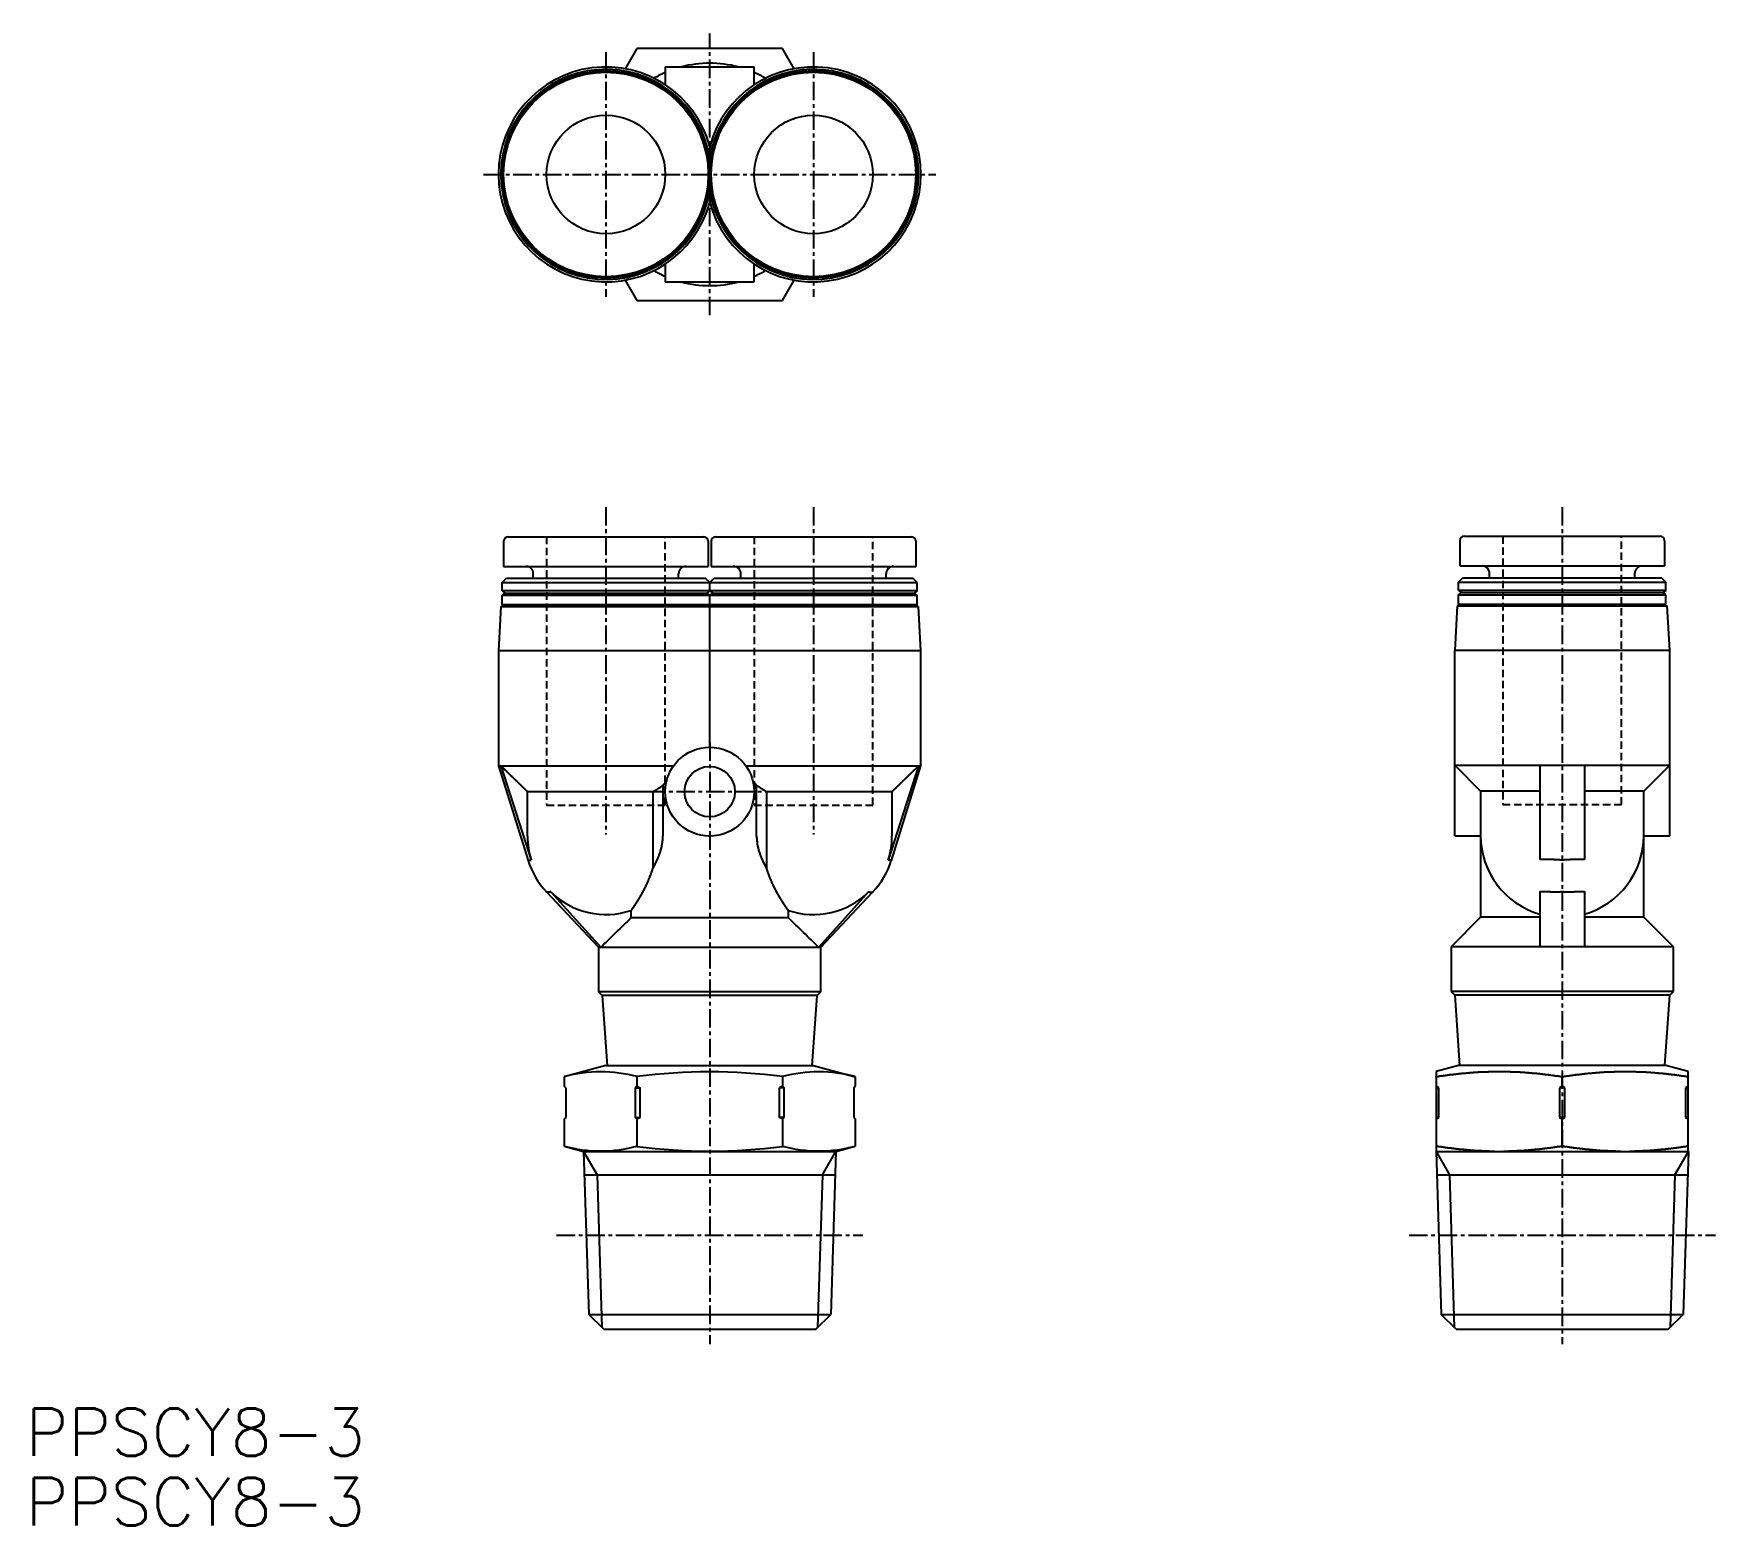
# Model space of a CAD drawing. Extents: x -6 to 107, y -15 to 86.
import ezdxf

# ---------------------------------------------------------------- set-up
doc = ezdxf.new("R2010")
doc.units = 0
doc.linetypes.add('CENTER', pattern=[2, 1.25, -0.25, 0.25, -0.25])
doc.linetypes.add('DASHED', pattern=[0.75, 0.5, -0.25])
doc.layers.get('0').update_dxf_attribs({"linetype": 'CONTINUOUS'})
doc.layers.add('CENTER', color=1, linetype='CENTER')
doc.styles.get("Standard").update_dxf_attribs({"font": 'txt.shx'})

msp = doc.modelspace()

# ---------------------------------------------------------------- texts
at = {"color": 7, "linetype": 'CONTINUOUS'}
for p in [(-6.82, -10.36), (-6.82, -15.05)]:
    msp.add_text('PPSCY8-3', height=3.2, dxfattribs=at).set_placement(p)

# ---------------------------------------------------------------- linework, layer by layer
at = {"color": 7, "linetype": 'CONTINUOUS'}
for p, q in [((34.42, 84.59), (33.63, 83.22)), ((44.24, 84.59), (34.42, 84.59)), ((45.03, 83.22), (44.24, 84.59)), ((36.33, 83.34), (42.33, 83.34)), ((36.33, 83.34), (36.33, 82.13)), ((42.33, 82.13), (42.33, 83.34)), ((39.33, 77.98), (39.33, 77.23)), ((39.33, 74.94), (39.33, 74.2)), ((36.33, 70.04), (36.33, 68.84)), ((42.33, 68.84), (42.33, 70.04)), ((33.63, 68.96), (34.42, 67.59)), ((36.33, 68.84), (42.33, 68.84)), ((44.24, 67.59), (45.03, 68.96)), ((34.42, 67.59), (44.24, 67.59)), ((25.43, 51.35), (25.43, 49.65)), ((25.73, 51.65), (38.93, 51.65)), ((39.23, 51.35), (39.23, 49.65)), ((39.43, 51.35), (39.43, 49.65)), ((39.73, 51.65), (52.93, 51.65)), ((53.23, 51.35), (53.23, 49.65)), ((89.93, 51.38), (89.93, 49.68)), ((90.23, 51.68), (103.43, 51.68)), ((103.73, 51.38), (103.73, 49.68)), ((25.33, 48.55), (25.63, 48.85)), ((25.43, 49.65), (39.23, 49.65)), ((25.63, 48.85), (39.03, 48.85)), ((27.43, 48.85), (27.43, 49.15)), ((37.23, 48.85), (37.23, 49.15)), ((39.33, 48.55), (39.03, 48.85)), ((39.33, 48.55), (39.63, 48.85)), ((39.43, 49.65), (53.23, 49.65)), ((39.63, 48.85), (53.03, 48.85)), ((41.43, 48.85), (41.43, 49.15)), ((51.23, 48.85), (51.23, 49.15)), ((53.33, 48.55), (53.03, 48.85)), ((89.83, 48.58), (90.13, 48.88)), ((89.93, 49.68), (103.73, 49.68)), ((90.13, 48.88), (103.53, 48.88)), ((91.93, 48.88), (91.93, 49.18)), ((101.73, 48.88), (101.73, 49.18)), ((103.83, 48.58), (103.53, 48.88)), ((25.33, 48), (25.33, 48.55)), ((25.33, 48.55), (39.33, 48.55)), ((25.33, 48), (25.53, 47.85)), ((39.33, 48), (25.33, 48)), ((25.33, 47.7), (25.53, 47.85)), ((25.33, 47.05), (25.33, 47.7)), ((25.33, 47.7), (39.33, 47.7)), ((25.53, 47.85), (39.13, 47.85)), ((39.33, 48), (39.13, 47.85)), ((39.33, 47.7), (39.13, 47.85)), ((39.33, 48.55), (53.33, 48.55)), ((39.33, 48), (39.33, 48.55)), ((39.33, 48), (39.53, 47.85)), ((53.33, 48), (39.33, 48)), ((39.33, 47.7), (39.53, 47.85)), ((39.33, 47.7), (53.33, 47.7)), ((39.33, 47.05), (39.33, 47.7)), ((39.53, 47.85), (53.13, 47.85)), ((53.33, 48), (53.13, 47.85)), ((53.33, 47.7), (53.13, 47.85)), ((53.33, 48), (53.33, 48.55)), ((53.33, 47.05), (53.33, 47.7)), ((89.83, 48.03), (89.83, 48.58)), ((89.83, 48.58), (103.83, 48.58)), ((89.83, 48.03), (90.03, 47.88)), ((103.83, 48.03), (89.83, 48.03)), ((89.83, 47.73), (90.03, 47.88)), ((89.83, 47.08), (89.83, 47.73)), ((89.83, 47.73), (103.83, 47.73)), ((90.03, 47.88), (103.63, 47.88)), ((103.83, 48.03), (103.63, 47.88)), ((103.83, 47.73), (103.63, 47.88)), ((103.83, 48.03), (103.83, 48.58)), ((103.83, 47.08), (103.83, 47.73)), ((25.24, 46.95), (25.08, 43.95)), ((25.24, 46.95), (53.42, 46.95)), ((25.43, 46.95), (25.33, 47.05)), ((39.33, 47.05), (25.33, 47.05)), ((39.23, 46.95), (39.33, 47.05)), ((39.43, 46.95), (39.33, 47.05)), ((53.33, 47.05), (39.33, 47.05)), ((39.33, 37.45), (39.33, 46.95)), ((53.23, 46.95), (53.33, 47.05)), ((53.58, 43.95), (53.42, 46.95)), ((89.74, 46.98), (89.58, 43.98)), ((89.74, 46.98), (103.92, 46.98)), ((89.93, 46.98), (89.83, 47.08)), ((103.83, 47.08), (89.83, 47.08)), ((103.73, 46.98), (103.83, 47.08)), ((104.08, 43.98), (103.92, 46.98)), ((25.08, 43.95), (25.08, 36.2)), ((53.58, 43.95), (25.08, 43.95)), ((53.58, 36.2), (53.58, 43.95)), ((104.08, 43.98), (89.58, 43.98)), ((89.58, 31.48), (89.58, 43.98)), ((104.08, 31.48), (104.08, 43.98)), ((25.08, 36.2), (36.89, 36.2)), ((25.08, 36.2), (27.08, 29.81)), ((25.24, 36.2), (27.29, 29.84)), ((41.77, 36.2), (53.58, 36.2)), ((53.42, 36.2), (51.37, 29.84)), ((51.58, 29.81), (53.58, 36.2)), ((89.58, 36.23), (104.08, 36.23)), ((89.58, 36.23), (91.33, 34.48)), ((95.33, 36.23), (95.33, 29.87)), ((98.33, 36.23), (98.33, 29.87)), ((102.33, 34.48), (104.08, 36.23)), ((35.49, 34.45), (27.04, 34.45)), ((27.04, 31.45), (27.04, 34.45)), ((35.49, 34.45), (35.49, 29.28)), ((36.17, 34.87), (36.17, 31.45)), ((42.49, 31.45), (42.49, 34.87)), ((51.62, 34.45), (43.17, 34.45)), ((43.17, 34.45), (43.17, 29.28)), ((51.62, 34.45), (51.62, 31.45)), ((95.33, 34.48), (91.33, 34.48)), ((91.33, 34.48), (91.33, 25.98)), ((102.33, 34.48), (98.33, 34.48)), ((102.33, 25.98), (102.33, 34.48)), ((89.58, 31.48), (91.33, 31.48)), ((102.33, 31.48), (104.08, 31.48)), ((28.32, 27.69), (31.83, 23.95)), ((28.61, 27.69), (31.98, 23.95)), ((50.05, 27.69), (46.68, 23.95)), ((46.83, 23.95), (50.34, 27.69)), ((95.33, 27.71), (95.33, 23.98)), ((98.33, 27.71), (98.33, 23.98)), ((34.04, 25.95), (34.04, 26.44)), ((44.62, 26.44), (44.62, 25.95)), ((44.62, 25.95), (34.04, 25.95)), ((91.33, 25.98), (89.33, 23.98)), ((95.33, 25.98), (91.33, 25.98)), ((102.33, 25.98), (98.33, 25.98)), ((104.33, 23.98), (102.33, 25.98)), ((31.83, 23.95), (31.83, 20.95)), ((31.83, 23.95), (46.83, 23.95)), ((46.83, 20.95), (46.83, 23.95)), ((89.33, 23.98), (89.33, 20.98)), ((104.33, 23.98), (89.33, 23.98)), ((104.33, 20.98), (104.33, 23.98)), ((46.83, 20.95), (31.83, 20.95)), ((31.83, 20.95), (32.08, 20.7)), ((32.08, 20.7), (32.41, 15.95)), ((46.58, 20.7), (32.08, 20.7)), ((46.25, 15.95), (46.58, 20.7)), ((46.58, 20.7), (46.83, 20.95)), ((104.33, 20.98), (89.33, 20.98)), ((89.33, 20.98), (89.58, 20.73)), ((89.58, 20.73), (89.91, 15.98)), ((104.08, 20.73), (89.58, 20.73)), ((103.75, 15.98), (104.08, 20.73)), ((104.08, 20.73), (104.33, 20.98)), ((32.33, 15.98), (29.52, 15.22)), ((32.33, 15.98), (46.33, 15.98)), ((46.33, 15.98), (49.15, 15.22)), ((89.83, 15.98), (88.33, 15.58)), ((103.83, 15.98), (89.83, 15.98)), ((105.33, 15.58), (103.83, 15.98)), ((29.52, 15.22), (29.52, 14.58)), ((34.42, 15.22), (34.42, 14.58)), ((44.24, 15.22), (44.24, 14.58)), ((49.15, 15.22), (49.15, 14.58)), ((88.33, 15.58), (88.33, 10.18)), ((96.83, 14.58), (96.83, 15.22)), ((105.33, 10.18), (105.33, 15.58)), ((29.62, 14.48), (29.52, 14.58)), ((29.62, 14.48), (29.62, 12.48)), ((34.42, 14.58), (34.32, 14.48)), ((34.32, 14.48), (34.63, 14.48)), ((34.32, 12.48), (34.32, 14.48)), ((34.42, 14.58), (34.63, 14.48)), ((34.63, 12.48), (34.63, 14.48)), ((44.24, 14.58), (44.03, 14.48)), ((44.03, 12.48), (44.03, 14.48)), ((44.34, 14.48), (44.03, 14.48)), ((44.24, 14.58), (44.34, 14.48)), ((44.34, 12.48), (44.34, 14.48)), ((49.05, 14.48), (49.15, 14.58)), ((49.05, 14.48), (49.05, 12.48)), ((88.51, 14.48), (88.33, 14.58)), ((88.51, 14.48), (88.33, 14.48)), ((88.51, 12.48), (88.51, 14.48)), ((96.83, 14.58), (96.65, 14.48)), ((97.01, 14.48), (96.65, 14.48)), ((96.65, 14.48), (96.65, 12.48)), ((97.01, 14.48), (96.83, 14.58)), ((97.01, 12.48), (97.01, 14.48)), ((105.33, 14.58), (105.15, 14.48)), ((105.15, 14.48), (105.15, 12.48)), ((105.33, 14.48), (105.15, 14.48)), ((29.62, 12.48), (29.52, 12.38)), ((34.32, 12.48), (34.63, 12.48)), ((34.42, 12.38), (34.32, 12.48)), ((34.42, 12.38), (34.63, 12.48)), ((44.24, 12.38), (44.03, 12.48)), ((44.34, 12.48), (44.03, 12.48)), ((44.24, 12.38), (44.34, 12.48)), ((49.05, 12.48), (49.15, 12.38)), ((88.33, 12.38), (88.51, 12.48)), ((88.51, 12.48), (88.33, 12.48)), ((97.01, 12.48), (96.65, 12.48)), ((96.65, 12.48), (96.83, 12.38)), ((96.83, 12.38), (97.01, 12.48)), ((105.15, 12.48), (105.33, 12.38)), ((105.33, 12.48), (105.15, 12.48)), ((29.52, 12.38), (29.52, 10.53)), ((34.42, 12.38), (34.42, 10.53)), ((44.24, 12.38), (44.24, 10.53)), ((49.15, 12.38), (49.15, 10.53)), ((96.83, 10.53), (96.83, 12.38)), ((29.52, 10.53), (30.82, 10.18)), ((47.84, 10.18), (49.15, 10.53)), ((30.82, 10.18), (31.17, -0.81)), ((30.82, 10.18), (47.84, 10.18)), ((47.84, 10.18), (47.49, -0.81)), ((88.32, 10.18), (88.67, -0.81)), ((88.33, 10.18), (105.33, 10.18)), ((105.34, 10.18), (104.99, -0.81)), ((30.87, 8.61), (47.79, 8.61)), ((88.37, 8.61), (105.29, 8.61)), ((32.18, -1.82), (31.17, -0.81)), ((31.17, -0.81), (47.49, -0.81)), ((46.48, -1.82), (47.49, -0.81)), ((88.67, -0.81), (104.99, -0.81)), ((89.68, -1.82), (88.67, -0.81)), ((103.98, -1.82), (104.99, -0.81)), ((32.18, -1.82), (46.48, -1.82)), ((89.68, -1.82), (103.98, -1.82))]:
    msp.add_line(p, q, dxfattribs=at)
at = {"color": 3, "linetype": 'DASHED'}
for p, q in [((28.33, 51.65), (28.33, 33.55)), ((36.33, 33.55), (36.33, 51.65)), ((42.33, 51.65), (42.33, 33.55)), ((50.33, 33.55), (50.33, 51.65)), ((92.83, 51.68), (92.83, 33.58)), ((100.83, 33.58), (100.83, 51.68)), ((36.41, 35.12), (36.41, 35.15)), ((28.33, 33.55), (36.33, 33.55)), ((42.33, 33.55), (50.33, 33.55)), ((92.83, 33.58), (100.83, 33.58)), ((39.34, 31.45), (39.22, 31.45)), ((27.29, 29.84), (27.27, 29.84))]:
    msp.add_line(p, q, dxfattribs=at)
at = {"color": 3, "linetype": 'CONTINUOUS'}
for p, q in [((30.82, 10.18), (31.73, 8.61)), ((46.93, 8.61), (47.84, 10.18)), ((88.32, 10.18), (89.23, 8.61)), ((104.43, 8.61), (105.34, 10.18)), ((31.73, 8.61), (32.05, -1.69)), ((46.93, 8.61), (46.61, -1.69)), ((89.23, 8.61), (89.55, -1.69)), ((104.43, 8.61), (104.11, -1.69))]:
    msp.add_line(p, q, dxfattribs=at)
at = {"color": 7}
for points in [[(25.24, 36.2, 0), (25.25, 36.19, 0), (25.26, 36.18, 0), (25.27, 36.17, 0), (25.28, 36.16, 0), (25.29, 36.15, 0), (25.31, 36.14, 0), (25.32, 36.12, 0), (25.33, 36.11, 0), (25.34, 36.1, 0), (25.35, 36.09, 0), (25.36, 36.08, 0), (25.37, 36.07, 0), (25.38, 36.06, 0), (25.4, 36.05, 0), (25.41, 36.04, 0), (25.42, 36.02, 0), (25.43, 36.01, 0), (25.44, 36, 0), (25.45, 35.99, 0), (25.46, 35.98, 0), (25.47, 35.97, 0), (25.49, 35.96, 0), (25.5, 35.95, 0), (25.51, 35.94, 0), (25.52, 35.93, 0), (25.53, 35.91, 0), (25.54, 35.9, 0), (25.55, 35.89, 0), (25.57, 35.88, 0), (25.58, 35.87, 0), (25.59, 35.86, 0), (25.6, 35.85, 0), (25.61, 35.84, 0), (25.62, 35.83, 0), (25.63, 35.82, 0), (25.64, 35.8, 0), (25.66, 35.79, 0), (25.67, 35.78, 0), (25.68, 35.77, 0), (25.69, 35.76, 0), (25.7, 35.75, 0), (25.71, 35.74, 0), (25.72, 35.73, 0), (25.73, 35.72, 0), (25.75, 35.7, 0), (25.76, 35.69, 0), (25.77, 35.68, 0), (25.78, 35.67, 0), (25.79, 35.66, 0), (25.8, 35.65, 0), (25.81, 35.64, 0), (25.83, 35.63, 0), (25.84, 35.62, 0), (25.85, 35.61, 0), (25.86, 35.59, 0), (25.87, 35.58, 0), (25.88, 35.57, 0), (25.89, 35.56, 0), (25.9, 35.55, 0), (25.92, 35.54, 0), (25.93, 35.53, 0), (25.94, 35.52, 0), (25.95, 35.51, 0), (25.96, 35.5, 0), (25.97, 35.48, 0), (25.98, 35.47, 0), (25.99, 35.46, 0), (26.01, 35.45, 0), (26.02, 35.44, 0), (26.03, 35.43, 0), (26.04, 35.42, 0), (26.05, 35.41, 0), (26.06, 35.4, 0), (26.07, 35.39, 0), (26.09, 35.37, 0), (26.1, 35.36, 0), (26.11, 35.35, 0), (26.12, 35.34, 0), (26.13, 35.33, 0), (26.14, 35.32, 0), (26.15, 35.31, 0), (26.16, 35.3, 0), (26.18, 35.29, 0), (26.19, 35.28, 0), (26.2, 35.26, 0), (26.21, 35.25, 0), (26.22, 35.24, 0), (26.23, 35.23, 0), (26.24, 35.22, 0), (26.26, 35.21, 0), (26.27, 35.2, 0), (26.28, 35.19, 0), (26.29, 35.18, 0), (26.3, 35.17, 0), (26.31, 35.15, 0), (26.32, 35.14, 0), (26.33, 35.13, 0), (26.35, 35.12, 0), (26.36, 35.11, 0), (26.37, 35.1, 0), (26.38, 35.09, 0), (26.39, 35.08, 0), (26.4, 35.07, 0), (26.41, 35.06, 0), (26.43, 35.04, 0), (26.44, 35.03, 0), (26.45, 35.02, 0), (26.46, 35.01, 0), (26.47, 35, 0), (26.48, 34.99, 0), (26.49, 34.98, 0), (26.5, 34.97, 0), (26.52, 34.96, 0), (26.53, 34.95, 0), (26.54, 34.93, 0), (26.55, 34.92, 0), (26.56, 34.91, 0), (26.57, 34.9, 0), (26.58, 34.89, 0), (26.6, 34.88, 0), (26.61, 34.87, 0), (26.62, 34.86, 0), (26.63, 34.85, 0), (26.64, 34.84, 0), (26.65, 34.82, 0), (26.66, 34.81, 0), (26.68, 34.8, 0), (26.69, 34.79, 0), (26.7, 34.78, 0), (26.71, 34.77, 0), (26.72, 34.76, 0), (26.73, 34.75, 0), (26.74, 34.74, 0), (26.75, 34.73, 0), (26.77, 34.71, 0), (26.78, 34.7, 0), (26.79, 34.69, 0), (26.8, 34.68, 0), (26.81, 34.67, 0), (26.82, 34.66, 0), (26.83, 34.65, 0), (26.85, 34.64, 0), (26.86, 34.63, 0), (26.87, 34.62, 0), (26.88, 34.61, 0), (26.89, 34.59, 0), (26.9, 34.58, 0), (26.91, 34.57, 0), (26.93, 34.56, 0), (26.94, 34.55, 0), (26.95, 34.54, 0), (26.96, 34.53, 0), (26.97, 34.52, 0), (26.98, 34.51, 0), (26.99, 34.5, 0), (27, 34.48, 0), (27.02, 34.47, 0), (27.03, 34.46, 0), (27.04, 34.45, 0)], [(51.62, 34.45, 0), (51.63, 34.46, 0), (51.64, 34.47, 0), (51.66, 34.48, 0), (51.67, 34.5, 0), (51.68, 34.51, 0), (51.69, 34.52, 0), (51.7, 34.53, 0), (51.71, 34.54, 0), (51.72, 34.55, 0), (51.74, 34.56, 0), (51.75, 34.57, 0), (51.76, 34.58, 0), (51.77, 34.59, 0), (51.78, 34.61, 0), (51.79, 34.62, 0), (51.8, 34.63, 0), (51.82, 34.64, 0), (51.83, 34.65, 0), (51.84, 34.66, 0), (51.85, 34.67, 0), (51.86, 34.68, 0), (51.87, 34.69, 0), (51.88, 34.7, 0), (51.9, 34.71, 0), (51.91, 34.73, 0), (51.92, 34.74, 0), (51.93, 34.75, 0), (51.94, 34.76, 0), (51.95, 34.77, 0), (51.96, 34.78, 0), (51.97, 34.79, 0), (51.99, 34.8, 0), (52, 34.81, 0), (52.01, 34.82, 0), (52.02, 34.84, 0), (52.03, 34.85, 0), (52.04, 34.86, 0), (52.05, 34.87, 0), (52.07, 34.88, 0), (52.08, 34.89, 0), (52.09, 34.9, 0), (52.1, 34.91, 0), (52.11, 34.92, 0), (52.12, 34.93, 0), (52.13, 34.95, 0), (52.14, 34.96, 0), (52.16, 34.97, 0), (52.17, 34.98, 0), (52.18, 34.99, 0), (52.19, 35, 0), (52.2, 35.01, 0), (52.21, 35.02, 0), (52.22, 35.03, 0), (52.24, 35.04, 0), (52.25, 35.06, 0), (52.26, 35.07, 0), (52.27, 35.08, 0), (52.28, 35.09, 0), (52.29, 35.1, 0), (52.3, 35.11, 0), (52.31, 35.12, 0), (52.33, 35.13, 0), (52.34, 35.14, 0), (52.35, 35.15, 0), (52.36, 35.17, 0), (52.37, 35.18, 0), (52.38, 35.19, 0), (52.39, 35.2, 0), (52.41, 35.21, 0), (52.42, 35.22, 0), (52.43, 35.23, 0), (52.44, 35.24, 0), (52.45, 35.25, 0), (52.46, 35.26, 0), (52.47, 35.28, 0), (52.49, 35.29, 0), (52.5, 35.3, 0), (52.51, 35.31, 0), (52.52, 35.32, 0), (52.53, 35.33, 0), (52.54, 35.34, 0), (52.55, 35.35, 0), (52.56, 35.36, 0), (52.58, 35.37, 0), (52.59, 35.39, 0), (52.6, 35.4, 0), (52.61, 35.41, 0), (52.62, 35.42, 0), (52.63, 35.43, 0), (52.64, 35.44, 0), (52.66, 35.45, 0), (52.67, 35.46, 0), (52.68, 35.47, 0), (52.69, 35.48, 0), (52.7, 35.5, 0), (52.71, 35.51, 0), (52.72, 35.52, 0), (52.73, 35.53, 0), (52.75, 35.54, 0), (52.76, 35.55, 0), (52.77, 35.56, 0), (52.78, 35.57, 0), (52.79, 35.58, 0), (52.8, 35.59, 0), (52.81, 35.61, 0), (52.82, 35.62, 0), (52.84, 35.63, 0), (52.85, 35.64, 0), (52.86, 35.65, 0), (52.87, 35.66, 0), (52.88, 35.67, 0), (52.89, 35.68, 0), (52.9, 35.69, 0), (52.92, 35.7, 0), (52.93, 35.72, 0), (52.94, 35.73, 0), (52.95, 35.74, 0), (52.96, 35.75, 0), (52.97, 35.76, 0), (52.98, 35.77, 0), (52.99, 35.78, 0), (53.01, 35.79, 0), (53.02, 35.8, 0), (53.03, 35.82, 0), (53.04, 35.83, 0), (53.05, 35.84, 0), (53.06, 35.85, 0), (53.07, 35.86, 0), (53.08, 35.87, 0), (53.1, 35.88, 0), (53.11, 35.89, 0), (53.12, 35.9, 0), (53.13, 35.91, 0), (53.14, 35.93, 0), (53.15, 35.94, 0), (53.16, 35.95, 0), (53.18, 35.96, 0), (53.19, 35.97, 0), (53.2, 35.98, 0), (53.21, 35.99, 0), (53.22, 36, 0), (53.23, 36.01, 0), (53.24, 36.02, 0), (53.25, 36.04, 0), (53.27, 36.05, 0), (53.28, 36.06, 0), (53.29, 36.07, 0), (53.3, 36.08, 0), (53.31, 36.09, 0), (53.32, 36.1, 0), (53.33, 36.11, 0), (53.34, 36.12, 0), (53.36, 36.14, 0), (53.37, 36.15, 0), (53.38, 36.16, 0), (53.39, 36.17, 0), (53.4, 36.18, 0), (53.41, 36.19, 0), (53.42, 36.2, 0)], [(36.41, 35.15, 0), (36.41, 35.15, 0), (36.41, 35.14, 0), (36.41, 35.14, 0), (36.41, 35.14, 0), (36.4, 35.14, 0), (36.4, 35.14, 0), (36.4, 35.14, 0), (36.4, 35.13, 0), (36.4, 35.13, 0), (36.4, 35.13, 0), (36.4, 35.13, 0), (36.39, 35.13, 0), (36.39, 35.13, 0), (36.39, 35.12, 0), (36.39, 35.12, 0), (36.39, 35.12, 0), (36.39, 35.12, 0), (36.38, 35.12, 0), (36.38, 35.11, 0), (36.38, 35.11, 0), (36.38, 35.11, 0), (36.38, 35.11, 0), (36.38, 35.11, 0), (36.38, 35.11, 0), (36.37, 35.1, 0), (36.37, 35.1, 0), (36.37, 35.1, 0), (36.37, 35.1, 0), (36.37, 35.1, 0), (36.37, 35.1, 0), (36.36, 35.09, 0), (36.36, 35.09, 0), (36.36, 35.09, 0), (36.36, 35.09, 0), (36.36, 35.09, 0), (36.36, 35.08, 0), (36.36, 35.08, 0), (36.35, 35.08, 0), (36.35, 35.08, 0), (36.35, 35.08, 0), (36.35, 35.08, 0), (36.35, 35.07, 0), (36.35, 35.07, 0), (36.34, 35.07, 0), (36.34, 35.07, 0), (36.34, 35.07, 0), (36.34, 35.07, 0), (36.34, 35.06, 0), (36.34, 35.06, 0), (36.34, 35.06, 0), (36.33, 35.06, 0), (36.33, 35.06, 0), (36.33, 35.05, 0), (36.33, 35.05, 0), (36.33, 35.05, 0), (36.33, 35.05, 0), (36.32, 35.05, 0), (36.32, 35.05, 0), (36.32, 35.04, 0), (36.32, 35.04, 0), (36.32, 35.04, 0), (36.32, 35.04, 0), (36.31, 35.04, 0), (36.31, 35.04, 0), (36.31, 35.03, 0), (36.31, 35.03, 0), (36.31, 35.03, 0), (36.31, 35.03, 0), (36.31, 35.03, 0), (36.3, 35.02, 0), (36.3, 35.02, 0), (36.3, 35.02, 0), (36.3, 35.02, 0), (36.3, 35.02, 0), (36.3, 35.02, 0), (36.3, 35.01, 0), (36.29, 35.01, 0), (36.29, 35.01, 0), (36.29, 35.01, 0), (36.29, 35.01, 0), (36.29, 35.01, 0), (36.29, 35, 0), (36.28, 35, 0), (36.28, 35, 0), (36.28, 35, 0), (36.28, 35, 0), (36.28, 34.99, 0), (36.28, 34.99, 0), (36.28, 34.99, 0), (36.27, 34.99, 0), (36.27, 34.99, 0), (36.27, 34.99, 0), (36.27, 34.98, 0), (36.27, 34.98, 0), (36.27, 34.98, 0), (36.26, 34.98, 0), (36.26, 34.98, 0), (36.26, 34.97, 0), (36.26, 34.97, 0), (36.26, 34.97, 0), (36.26, 34.97, 0), (36.26, 34.97, 0), (36.25, 34.97, 0), (36.25, 34.96, 0), (36.25, 34.96, 0), (36.25, 34.96, 0), (36.25, 34.96, 0), (36.25, 34.96, 0), (36.24, 34.96, 0), (36.24, 34.95, 0), (36.24, 34.95, 0), (36.24, 34.95, 0), (36.24, 34.95, 0), (36.24, 34.95, 0), (36.24, 34.94, 0), (36.23, 34.94, 0), (36.23, 34.94, 0), (36.23, 34.94, 0), (36.23, 34.94, 0), (36.23, 34.94, 0), (36.23, 34.93, 0), (36.22, 34.93, 0), (36.22, 34.93, 0), (36.22, 34.93, 0), (36.22, 34.93, 0), (36.22, 34.92, 0), (36.22, 34.92, 0), (36.22, 34.92, 0), (36.21, 34.92, 0), (36.21, 34.92, 0), (36.21, 34.92, 0), (36.21, 34.91, 0), (36.21, 34.91, 0), (36.21, 34.91, 0), (36.2, 34.91, 0), (36.2, 34.91, 0), (36.2, 34.91, 0), (36.2, 34.9, 0), (36.2, 34.9, 0), (36.2, 34.9, 0), (36.2, 34.9, 0), (36.19, 34.9, 0), (36.19, 34.89, 0), (36.19, 34.89, 0), (36.19, 34.89, 0), (36.19, 34.89, 0), (36.19, 34.89, 0), (36.19, 34.89, 0), (36.18, 34.88, 0), (36.18, 34.88, 0), (36.18, 34.88, 0), (36.18, 34.88, 0), (36.18, 34.88, 0), (36.18, 34.87, 0), (36.17, 34.87, 0), (36.17, 34.87, 0), (36.17, 34.87, 0), (36.17, 34.87, 0), (36.17, 34.87, 0)], [(42.49, 34.87, 0), (42.49, 34.87, 0), (42.49, 34.87, 0), (42.49, 34.87, 0), (42.49, 34.87, 0), (42.49, 34.87, 0), (42.48, 34.88, 0), (42.48, 34.88, 0), (42.48, 34.88, 0), (42.48, 34.88, 0), (42.48, 34.88, 0), (42.48, 34.89, 0), (42.47, 34.89, 0), (42.47, 34.89, 0), (42.47, 34.89, 0), (42.47, 34.89, 0), (42.47, 34.89, 0), (42.47, 34.9, 0), (42.47, 34.9, 0), (42.46, 34.9, 0), (42.46, 34.9, 0), (42.46, 34.9, 0), (42.46, 34.91, 0), (42.46, 34.91, 0), (42.46, 34.91, 0), (42.45, 34.91, 0), (42.45, 34.91, 0), (42.45, 34.91, 0), (42.45, 34.92, 0), (42.45, 34.92, 0), (42.45, 34.92, 0), (42.45, 34.92, 0), (42.44, 34.92, 0), (42.44, 34.92, 0), (42.44, 34.93, 0), (42.44, 34.93, 0), (42.44, 34.93, 0), (42.44, 34.93, 0), (42.44, 34.93, 0), (42.43, 34.94, 0), (42.43, 34.94, 0), (42.43, 34.94, 0), (42.43, 34.94, 0), (42.43, 34.94, 0), (42.43, 34.94, 0), (42.42, 34.95, 0), (42.42, 34.95, 0), (42.42, 34.95, 0), (42.42, 34.95, 0), (42.42, 34.95, 0), (42.42, 34.96, 0), (42.42, 34.96, 0), (42.41, 34.96, 0), (42.41, 34.96, 0), (42.41, 34.96, 0), (42.41, 34.96, 0), (42.41, 34.97, 0), (42.41, 34.97, 0), (42.4, 34.97, 0), (42.4, 34.97, 0), (42.4, 34.97, 0), (42.4, 34.97, 0), (42.4, 34.98, 0), (42.4, 34.98, 0), (42.4, 34.98, 0), (42.39, 34.98, 0), (42.39, 34.98, 0), (42.39, 34.99, 0), (42.39, 34.99, 0), (42.39, 34.99, 0), (42.39, 34.99, 0), (42.38, 34.99, 0), (42.38, 34.99, 0), (42.38, 35, 0), (42.38, 35, 0), (42.38, 35, 0), (42.38, 35, 0), (42.38, 35, 0), (42.37, 35.01, 0), (42.37, 35.01, 0), (42.37, 35.01, 0), (42.37, 35.01, 0), (42.37, 35.01, 0), (42.37, 35.01, 0), (42.36, 35.02, 0), (42.36, 35.02, 0), (42.36, 35.02, 0), (42.36, 35.02, 0), (42.36, 35.02, 0), (42.36, 35.02, 0), (42.36, 35.03, 0), (42.35, 35.03, 0), (42.35, 35.03, 0), (42.35, 35.03, 0), (42.35, 35.03, 0), (42.35, 35.04, 0), (42.35, 35.04, 0), (42.34, 35.04, 0), (42.34, 35.04, 0), (42.34, 35.04, 0), (42.34, 35.04, 0), (42.34, 35.05, 0), (42.34, 35.05, 0), (42.34, 35.05, 0), (42.33, 35.05, 0), (42.33, 35.05, 0), (42.33, 35.05, 0), (42.33, 35.06, 0), (42.33, 35.06, 0), (42.33, 35.06, 0), (42.32, 35.06, 0), (42.32, 35.06, 0), (42.32, 35.07, 0), (42.32, 35.07, 0), (42.32, 35.07, 0), (42.32, 35.07, 0), (42.32, 35.07, 0), (42.31, 35.07, 0), (42.31, 35.08, 0), (42.31, 35.08, 0), (42.31, 35.08, 0), (42.31, 35.08, 0), (42.31, 35.08, 0), (42.3, 35.08, 0), (42.3, 35.09, 0), (42.3, 35.09, 0), (42.3, 35.09, 0), (42.3, 35.09, 0), (42.3, 35.09, 0), (42.3, 35.1, 0), (42.29, 35.1, 0), (42.29, 35.1, 0), (42.29, 35.1, 0), (42.29, 35.1, 0), (42.29, 35.1, 0), (42.29, 35.11, 0), (42.28, 35.11, 0), (42.28, 35.11, 0), (42.28, 35.11, 0), (42.28, 35.11, 0), (42.28, 35.11, 0), (42.28, 35.12, 0), (42.27, 35.12, 0), (42.27, 35.12, 0), (42.27, 35.12, 0), (42.27, 35.12, 0), (42.27, 35.13, 0), (42.27, 35.13, 0), (42.27, 35.13, 0), (42.26, 35.13, 0), (42.26, 35.13, 0), (42.26, 35.13, 0), (42.26, 35.14, 0), (42.26, 35.14, 0), (42.26, 35.14, 0), (42.25, 35.14, 0), (42.25, 35.14, 0), (42.25, 35.14, 0), (42.25, 35.15, 0), (42.25, 35.15, 0)], [(35.49, 29.28, 0), (35.49, 29.28, 0), (35.5, 29.28, 0), (35.5, 29.29, 0), (35.5, 29.29, 0), (35.5, 29.29, 0), (35.5, 29.3, 0), (35.5, 29.3, 0), (35.51, 29.3, 0), (35.51, 29.3, 0), (35.51, 29.31, 0), (35.51, 29.31, 0), (35.51, 29.31, 0), (35.51, 29.32, 0), (35.52, 29.32, 0), (35.52, 29.32, 0), (35.52, 29.33, 0), (35.52, 29.33, 0), (35.52, 29.33, 0), (35.52, 29.33, 0), (35.53, 29.34, 0), (35.53, 29.34, 0), (35.53, 29.34, 0), (35.53, 29.35, 0), (35.53, 29.35, 0), (35.53, 29.35, 0), (35.54, 29.36, 0), (35.54, 29.36, 0), (35.54, 29.36, 0), (35.54, 29.36, 0), (35.54, 29.37, 0), (35.54, 29.37, 0), (35.55, 29.37, 0), (35.55, 29.38, 0), (35.55, 29.38, 0), (35.55, 29.38, 0), (35.55, 29.39, 0), (35.55, 29.39, 0), (35.56, 29.39, 0), (35.56, 29.39, 0), (35.56, 29.4, 0), (35.56, 29.4, 0), (35.56, 29.4, 0), (35.56, 29.41, 0), (35.57, 29.41, 0), (35.57, 29.41, 0), (35.57, 29.42, 0), (35.57, 29.42, 0), (35.57, 29.42, 0), (35.57, 29.42, 0), (35.58, 29.43, 0), (35.58, 29.43, 0), (35.58, 29.43, 0), (35.58, 29.44, 0), (35.58, 29.44, 0), (35.58, 29.44, 0), (35.59, 29.45, 0), (35.59, 29.45, 0), (35.59, 29.45, 0), (35.59, 29.45, 0), (35.59, 29.46, 0), (35.59, 29.46, 0), (35.6, 29.46, 0), (35.6, 29.47, 0), (35.6, 29.47, 0), (35.6, 29.47, 0), (35.6, 29.48, 0), (35.6, 29.48, 0), (35.6, 29.48, 0), (35.61, 29.48, 0), (35.61, 29.49, 0), (35.61, 29.49, 0), (35.61, 29.49, 0), (35.61, 29.5, 0), (35.61, 29.5, 0), (35.62, 29.5, 0), (35.62, 29.51, 0), (35.62, 29.51, 0), (35.62, 29.51, 0), (35.62, 29.52, 0), (35.62, 29.52, 0), (35.63, 29.52, 0), (35.63, 29.52, 0), (35.63, 29.53, 0), (35.63, 29.53, 0), (35.63, 29.53, 0), (35.63, 29.54, 0), (35.64, 29.54, 0), (35.64, 29.54, 0), (35.64, 29.55, 0), (35.64, 29.55, 0), (35.64, 29.55, 0), (35.64, 29.55, 0), (35.64, 29.56, 0), (35.65, 29.56, 0), (35.65, 29.56, 0), (35.65, 29.57, 0), (35.65, 29.57, 0), (35.65, 29.57, 0), (35.65, 29.58, 0), (35.66, 29.58, 0), (35.66, 29.58, 0), (35.66, 29.59, 0), (35.66, 29.59, 0), (35.66, 29.59, 0), (35.66, 29.59, 0), (35.66, 29.6, 0), (35.67, 29.6, 0), (35.67, 29.6, 0), (35.67, 29.61, 0), (35.67, 29.61, 0), (35.67, 29.61, 0), (35.67, 29.62, 0), (35.68, 29.62, 0), (35.68, 29.62, 0), (35.68, 29.63, 0), (35.68, 29.63, 0), (35.68, 29.63, 0), (35.68, 29.63, 0), (35.69, 29.64, 0), (35.69, 29.64, 0), (35.69, 29.64, 0), (35.69, 29.65, 0), (35.69, 29.65, 0), (35.69, 29.65, 0), (35.69, 29.66, 0), (35.7, 29.66, 0), (35.7, 29.66, 0), (35.7, 29.67, 0), (35.7, 29.67, 0), (35.7, 29.67, 0), (35.7, 29.67, 0), (35.7, 29.68, 0), (35.71, 29.68, 0), (35.71, 29.68, 0), (35.71, 29.69, 0), (35.71, 29.69, 0), (35.71, 29.69, 0), (35.71, 29.7, 0), (35.72, 29.7, 0), (35.72, 29.7, 0), (35.72, 29.71, 0), (35.72, 29.71, 0), (35.72, 29.71, 0), (35.72, 29.71, 0), (35.72, 29.72, 0), (35.73, 29.72, 0), (35.73, 29.72, 0), (35.73, 29.73, 0), (35.73, 29.73, 0), (35.73, 29.73, 0), (35.73, 29.74, 0), (35.73, 29.74, 0), (35.74, 29.74, 0), (35.74, 29.75, 0), (35.74, 29.75, 0), (35.74, 29.75, 0), (35.74, 29.75, 0), (35.74, 29.76, 0), (35.74, 29.76, 0), (35.75, 29.76, 0), (35.75, 29.77, 0), (35.75, 29.77, 0), (35.75, 29.77, 0), (35.75, 29.78, 0), (35.75, 29.78, 0), (35.76, 29.78, 0), (35.76, 29.79, 0), (35.76, 29.79, 0), (35.76, 29.79, 0), (35.76, 29.8, 0), (35.76, 29.8, 0), (35.76, 29.8, 0), (35.77, 29.8, 0), (35.77, 29.81, 0), (35.77, 29.81, 0), (35.77, 29.81, 0), (35.77, 29.82, 0), (35.77, 29.82, 0), (35.77, 29.82, 0), (35.78, 29.83, 0), (35.78, 29.83, 0), (35.78, 29.83, 0), (35.78, 29.84, 0), (35.78, 29.84, 0), (35.78, 29.84, 0), (35.78, 29.85, 0), (35.79, 29.85, 0), (35.79, 29.85, 0), (35.79, 29.85, 0), (35.79, 29.86, 0), (35.79, 29.86, 0), (35.79, 29.86, 0), (35.79, 29.87, 0), (35.8, 29.87, 0), (35.8, 29.87, 0), (35.8, 29.88, 0), (35.8, 29.88, 0), (35.8, 29.88, 0), (35.8, 29.89, 0), (35.8, 29.89, 0), (35.8, 29.89, 0), (35.81, 29.9, 0), (35.81, 29.9, 0), (35.81, 29.9, 0), (35.81, 29.9, 0), (35.81, 29.91, 0), (35.81, 29.91, 0), (35.81, 29.91, 0), (35.82, 29.92, 0), (35.82, 29.92, 0), (35.82, 29.92, 0), (35.82, 29.93, 0), (35.82, 29.93, 0), (35.82, 29.93, 0), (35.82, 29.94, 0), (35.83, 29.94, 0), (35.83, 29.94, 0), (35.83, 29.95, 0), (35.83, 29.95, 0), (35.83, 29.95, 0), (35.83, 29.96, 0), (35.83, 29.96, 0), (35.83, 29.96, 0), (35.84, 29.96, 0), (35.84, 29.97, 0), (35.84, 29.97, 0), (35.84, 29.97, 0), (35.84, 29.98, 0), (35.84, 29.98, 0), (35.84, 29.98, 0), (35.85, 29.99, 0), (35.85, 29.99, 0), (35.85, 29.99, 0), (35.85, 30, 0), (35.85, 30, 0), (35.85, 30, 0), (35.85, 30.01, 0), (35.85, 30.01, 0), (35.86, 30.01, 0), (35.86, 30.02, 0), (35.86, 30.02, 0), (35.86, 30.02, 0), (35.86, 30.02, 0), (35.86, 30.03, 0), (35.86, 30.03, 0), (35.87, 30.03, 0), (35.87, 30.04, 0), (35.87, 30.04, 0), (35.87, 30.04, 0), (35.87, 30.05, 0), (35.87, 30.05, 0), (35.87, 30.05, 0), (35.87, 30.06, 0), (35.88, 30.06, 0), (35.88, 30.06, 0), (35.88, 30.07, 0), (35.88, 30.07, 0), (35.88, 30.07, 0), (35.88, 30.08, 0), (35.88, 30.08, 0), (35.88, 30.08, 0), (35.89, 30.09, 0), (35.89, 30.09, 0), (35.89, 30.09, 0), (35.89, 30.09, 0), (35.89, 30.1, 0), (35.89, 30.1, 0), (35.89, 30.1, 0), (35.89, 30.11, 0), (35.9, 30.11, 0), (35.9, 30.11, 0), (35.9, 30.12, 0), (35.9, 30.12, 0), (35.9, 30.12, 0), (35.9, 30.13, 0), (35.9, 30.13, 0), (35.9, 30.13, 0), (35.91, 30.14, 0), (35.91, 30.14, 0), (35.91, 30.14, 0), (35.91, 30.15, 0), (35.91, 30.15, 0), (35.91, 30.15, 0), (35.91, 30.16, 0), (35.91, 30.16, 0), (35.92, 30.16, 0), (35.92, 30.17, 0), (35.92, 30.17, 0), (35.92, 30.17, 0), (35.92, 30.17, 0), (35.92, 30.18, 0), (35.92, 30.18, 0), (35.92, 30.18, 0), (35.93, 30.19, 0), (35.93, 30.19, 0), (35.93, 30.19, 0), (35.93, 30.2, 0), (35.93, 30.2, 0), (35.93, 30.2, 0), (35.93, 30.21, 0), (35.93, 30.21, 0), (35.93, 30.21, 0), (35.94, 30.22, 0), (35.94, 30.22, 0), (35.94, 30.22, 0), (35.94, 30.23, 0), (35.94, 30.23, 0), (35.94, 30.23, 0), (35.94, 30.24, 0), (35.94, 30.24, 0), (35.95, 30.24, 0), (35.95, 30.25, 0), (35.95, 30.25, 0), (35.95, 30.25, 0), (35.95, 30.26, 0), (35.95, 30.26, 0), (35.95, 30.26, 0), (35.95, 30.27, 0), (35.95, 30.27, 0), (35.96, 30.27, 0), (35.96, 30.27, 0), (35.96, 30.28, 0), (35.96, 30.28, 0), (35.96, 30.28, 0), (35.96, 30.29, 0), (35.96, 30.29, 0), (35.96, 30.29, 0), (35.96, 30.3, 0), (35.97, 30.3, 0), (35.97, 30.3, 0), (35.97, 30.31, 0), (35.97, 30.31, 0), (35.97, 30.31, 0), (35.97, 30.32, 0), (35.97, 30.32, 0), (35.97, 30.32, 0), (35.97, 30.33, 0), (35.98, 30.33, 0), (35.98, 30.33, 0), (35.98, 30.34, 0), (35.98, 30.34, 0), (35.98, 30.34, 0), (35.98, 30.35, 0), (35.98, 30.35, 0), (35.98, 30.35, 0), (35.98, 30.36, 0), (35.99, 30.36, 0), (35.99, 30.36, 0), (35.99, 30.37, 0), (35.99, 30.37, 0), (35.99, 30.37, 0), (35.99, 30.38, 0), (35.99, 30.38, 0), (35.99, 30.38, 0), (35.99, 30.39, 0), (35.99, 30.39, 0), (36, 30.39, 0), (36, 30.4, 0), (36, 30.4, 0), (36, 30.4, 0), (36, 30.41, 0), (36, 30.41, 0), (36, 30.41, 0), (36, 30.42, 0), (36, 30.42, 0), (36, 30.42, 0), (36.01, 30.43, 0), (36.01, 30.43, 0), (36.01, 30.43, 0), (36.01, 30.43, 0), (36.01, 30.44, 0), (36.01, 30.44, 0), (36.01, 30.44, 0), (36.01, 30.45, 0), (36.01, 30.45, 0), (36.01, 30.45, 0), (36.02, 30.46, 0), (36.02, 30.46, 0), (36.02, 30.46, 0), (36.02, 30.47, 0), (36.02, 30.47, 0), (36.02, 30.47, 0), (36.02, 30.48, 0), (36.02, 30.48, 0), (36.02, 30.48, 0), (36.02, 30.49, 0), (36.03, 30.49, 0), (36.03, 30.49, 0), (36.03, 30.5, 0), (36.03, 30.5, 0), (36.03, 30.5, 0), (36.03, 30.51, 0), (36.03, 30.51, 0), (36.03, 30.51, 0), (36.03, 30.52, 0), (36.03, 30.52, 0), (36.03, 30.52, 0), (36.04, 30.53, 0), (36.04, 30.53, 0), (36.04, 30.53, 0), (36.04, 30.54, 0), (36.04, 30.54, 0), (36.04, 30.54, 0), (36.04, 30.55, 0), (36.04, 30.55, 0), (36.04, 30.55, 0), (36.04, 30.56, 0), (36.05, 30.56, 0), (36.05, 30.56, 0), (36.05, 30.57, 0), (36.05, 30.57, 0), (36.05, 30.57, 0), (36.05, 30.58, 0), (36.05, 30.58, 0), (36.05, 30.58, 0), (36.05, 30.59, 0), (36.05, 30.59, 0), (36.05, 30.59, 0), (36.05, 30.6, 0), (36.06, 30.6, 0), (36.06, 30.6, 0), (36.06, 30.61, 0), (36.06, 30.61, 0), (36.06, 30.61, 0), (36.06, 30.62, 0), (36.06, 30.62, 0), (36.06, 30.62, 0), (36.06, 30.63, 0), (36.06, 30.63, 0), (36.06, 30.63, 0), (36.06, 30.64, 0), (36.07, 30.64, 0), (36.07, 30.64, 0), (36.07, 30.65, 0), (36.07, 30.65, 0), (36.07, 30.65, 0), (36.07, 30.66, 0), (36.07, 30.66, 0), (36.07, 30.66, 0), (36.07, 30.67, 0), (36.07, 30.67, 0), (36.07, 30.67, 0), (36.07, 30.68, 0), (36.08, 30.68, 0), (36.08, 30.68, 0), (36.08, 30.69, 0), (36.08, 30.69, 0), (36.08, 30.69, 0), (36.08, 30.7, 0), (36.08, 30.7, 0), (36.08, 30.7, 0), (36.08, 30.71, 0), (36.08, 30.71, 0), (36.08, 30.71, 0), (36.08, 30.72, 0), (36.08, 30.72, 0), (36.09, 30.72, 0), (36.09, 30.73, 0), (36.09, 30.73, 0), (36.09, 30.73, 0), (36.09, 30.74, 0), (36.09, 30.74, 0), (36.09, 30.74, 0), (36.09, 30.75, 0), (36.09, 30.75, 0), (36.09, 30.75, 0), (36.09, 30.76, 0), (36.09, 30.76, 0), (36.09, 30.76, 0), (36.09, 30.77, 0), (36.1, 30.77, 0), (36.1, 30.77, 0), (36.1, 30.78, 0), (36.1, 30.78, 0), (36.1, 30.78, 0), (36.1, 30.79, 0), (36.1, 30.79, 0), (36.1, 30.79, 0), (36.1, 30.8, 0), (36.1, 30.8, 0), (36.1, 30.8, 0), (36.1, 30.81, 0), (36.1, 30.81, 0), (36.1, 30.81, 0), (36.11, 30.82, 0), (36.11, 30.82, 0), (36.11, 30.82, 0), (36.11, 30.83, 0), (36.11, 30.83, 0), (36.11, 30.83, 0), (36.11, 30.84, 0), (36.11, 30.84, 0), (36.11, 30.84, 0), (36.11, 30.85, 0), (36.11, 30.85, 0), (36.11, 30.85, 0), (36.11, 30.86, 0), (36.11, 30.86, 0), (36.11, 30.86, 0), (36.11, 30.87, 0), (36.12, 30.87, 0), (36.12, 30.87, 0), (36.12, 30.88, 0), (36.12, 30.88, 0), (36.12, 30.88, 0), (36.12, 30.89, 0), (36.12, 30.89, 0), (36.12, 30.89, 0), (36.12, 30.9, 0), (36.12, 30.9, 0), (36.12, 30.91, 0), (36.12, 30.91, 0), (36.12, 30.91, 0), (36.12, 30.92, 0), (36.12, 30.92, 0), (36.12, 30.92, 0), (36.12, 30.93, 0), (36.13, 30.93, 0), (36.13, 30.93, 0), (36.13, 30.94, 0), (36.13, 30.94, 0), (36.13, 30.94, 0), (36.13, 30.95, 0), (36.13, 30.95, 0), (36.13, 30.95, 0), (36.13, 30.96, 0), (36.13, 30.96, 0), (36.13, 30.96, 0), (36.13, 30.97, 0), (36.13, 30.97, 0), (36.13, 30.97, 0), (36.13, 30.98, 0), (36.13, 30.98, 0), (36.13, 30.98, 0), (36.13, 30.99, 0), (36.13, 30.99, 0), (36.14, 30.99, 0), (36.14, 31, 0), (36.14, 31, 0), (36.14, 31, 0), (36.14, 31.01, 0), (36.14, 31.01, 0), (36.14, 31.01, 0), (36.14, 31.02, 0), (36.14, 31.02, 0), (36.14, 31.02, 0), (36.14, 31.03, 0), (36.14, 31.03, 0), (36.14, 31.03, 0), (36.14, 31.04, 0), (36.14, 31.04, 0), (36.14, 31.04, 0), (36.14, 31.05, 0), (36.14, 31.05, 0), (36.14, 31.05, 0), (36.14, 31.06, 0), (36.14, 31.06, 0), (36.14, 31.06, 0), (36.15, 31.07, 0), (36.15, 31.07, 0), (36.15, 31.07, 0), (36.15, 31.08, 0), (36.15, 31.08, 0), (36.15, 31.09, 0), (36.15, 31.09, 0), (36.15, 31.09, 0), (36.15, 31.1, 0), (36.15, 31.1, 0), (36.15, 31.1, 0), (36.15, 31.11, 0), (36.15, 31.11, 0), (36.15, 31.11, 0), (36.15, 31.12, 0), (36.15, 31.12, 0), (36.15, 31.12, 0), (36.15, 31.13, 0), (36.15, 31.13, 0), (36.15, 31.13, 0), (36.15, 31.14, 0), (36.15, 31.14, 0), (36.15, 31.14, 0), (36.15, 31.15, 0), (36.15, 31.15, 0), (36.15, 31.15, 0), (36.15, 31.16, 0), (36.15, 31.16, 0), (36.16, 31.16, 0), (36.16, 31.17, 0), (36.16, 31.17, 0), (36.16, 31.17, 0), (36.16, 31.18, 0), (36.16, 31.18, 0), (36.16, 31.18, 0), (36.16, 31.19, 0), (36.16, 31.19, 0), (36.16, 31.19, 0), (36.16, 31.2, 0), (36.16, 31.2, 0), (36.16, 31.2, 0), (36.16, 31.21, 0), (36.16, 31.21, 0), (36.16, 31.21, 0), (36.16, 31.22, 0), (36.16, 31.22, 0), (36.16, 31.23, 0), (36.16, 31.23, 0), (36.16, 31.23, 0), (36.16, 31.24, 0), (36.16, 31.24, 0), (36.16, 31.24, 0), (36.16, 31.25, 0), (36.16, 31.25, 0), (36.16, 31.25, 0), (36.16, 31.26, 0), (36.16, 31.26, 0), (36.16, 31.26, 0), (36.16, 31.27, 0), (36.16, 31.27, 0), (36.16, 31.27, 0), (36.16, 31.28, 0), (36.16, 31.28, 0), (36.16, 31.28, 0), (36.16, 31.29, 0), (36.16, 31.29, 0), (36.16, 31.29, 0), (36.16, 31.3, 0), (36.16, 31.3, 0), (36.16, 31.3, 0), (36.16, 31.31, 0), (36.17, 31.31, 0), (36.17, 31.31, 0), (36.17, 31.32, 0), (36.17, 31.32, 0), (36.17, 31.32, 0), (36.17, 31.33, 0), (36.17, 31.33, 0), (36.17, 31.34, 0), (36.17, 31.34, 0), (36.17, 31.34, 0), (36.17, 31.35, 0), (36.17, 31.35, 0), (36.17, 31.35, 0), (36.17, 31.36, 0), (36.17, 31.36, 0), (36.17, 31.36, 0), (36.17, 31.37, 0), (36.17, 31.37, 0), (36.17, 31.37, 0), (36.17, 31.38, 0), (36.17, 31.38, 0), (36.17, 31.38, 0), (36.17, 31.39, 0), (36.17, 31.39, 0), (36.17, 31.39, 0), (36.17, 31.4, 0), (36.17, 31.4, 0), (36.17, 31.4, 0), (36.17, 31.41, 0), (36.17, 31.41, 0), (36.17, 31.41, 0), (36.17, 31.42, 0), (36.17, 31.42, 0), (36.17, 31.42, 0), (36.17, 31.43, 0), (36.17, 31.43, 0), (36.17, 31.43, 0), (36.17, 31.44, 0), (36.17, 31.44, 0), (36.17, 31.44, 0), (36.17, 31.45, 0), (36.17, 31.45, 0)], [(42.49, 31.45, 0), (42.49, 31.45, 0), (42.49, 31.44, 0), (42.49, 31.44, 0), (42.49, 31.44, 0), (42.49, 31.43, 0), (42.49, 31.43, 0), (42.49, 31.43, 0), (42.49, 31.42, 0), (42.49, 31.42, 0), (42.49, 31.41, 0), (42.49, 31.41, 0), (42.49, 31.41, 0), (42.49, 31.4, 0), (42.49, 31.4, 0), (42.49, 31.39, 0), (42.49, 31.39, 0), (42.49, 31.39, 0), (42.49, 31.38, 0), (42.49, 31.38, 0), (42.49, 31.38, 0), (42.49, 31.37, 0), (42.49, 31.37, 0), (42.49, 31.36, 0), (42.49, 31.36, 0), (42.49, 31.36, 0), (42.49, 31.35, 0), (42.49, 31.35, 0), (42.49, 31.35, 0), (42.49, 31.34, 0), (42.49, 31.34, 0), (42.5, 31.33, 0), (42.5, 31.33, 0), (42.5, 31.33, 0), (42.5, 31.32, 0), (42.5, 31.32, 0), (42.5, 31.32, 0), (42.5, 31.31, 0), (42.5, 31.31, 0), (42.5, 31.3, 0), (42.5, 31.3, 0), (42.5, 31.3, 0), (42.5, 31.29, 0), (42.5, 31.29, 0), (42.5, 31.28, 0), (42.5, 31.28, 0), (42.5, 31.28, 0), (42.5, 31.27, 0), (42.5, 31.27, 0), (42.5, 31.27, 0), (42.5, 31.26, 0), (42.5, 31.26, 0), (42.5, 31.25, 0), (42.5, 31.25, 0), (42.5, 31.25, 0), (42.5, 31.24, 0), (42.5, 31.24, 0), (42.5, 31.24, 0), (42.5, 31.23, 0), (42.5, 31.23, 0), (42.5, 31.22, 0), (42.5, 31.22, 0), (42.5, 31.22, 0), (42.5, 31.21, 0), (42.5, 31.21, 0), (42.5, 31.21, 0), (42.5, 31.2, 0), (42.5, 31.2, 0), (42.5, 31.19, 0), (42.5, 31.19, 0), (42.5, 31.19, 0), (42.5, 31.18, 0), (42.5, 31.18, 0), (42.51, 31.18, 0), (42.51, 31.17, 0), (42.51, 31.17, 0), (42.51, 31.16, 0), (42.51, 31.16, 0), (42.51, 31.16, 0), (42.51, 31.15, 0), (42.51, 31.15, 0), (42.51, 31.14, 0), (42.51, 31.14, 0), (42.51, 31.14, 0), (42.51, 31.13, 0), (42.51, 31.13, 0), (42.51, 31.13, 0), (42.51, 31.12, 0), (42.51, 31.12, 0), (42.51, 31.11, 0), (42.51, 31.11, 0), (42.51, 31.11, 0), (42.51, 31.1, 0), (42.51, 31.1, 0), (42.51, 31.1, 0), (42.51, 31.09, 0), (42.51, 31.09, 0), (42.51, 31.08, 0), (42.51, 31.08, 0), (42.52, 31.08, 0), (42.52, 31.07, 0), (42.52, 31.07, 0), (42.52, 31.07, 0), (42.52, 31.06, 0), (42.52, 31.06, 0), (42.52, 31.05, 0), (42.52, 31.05, 0), (42.52, 31.05, 0), (42.52, 31.04, 0), (42.52, 31.04, 0), (42.52, 31.04, 0), (42.52, 31.03, 0), (42.52, 31.03, 0), (42.52, 31.02, 0), (42.52, 31.02, 0), (42.52, 31.02, 0), (42.52, 31.01, 0), (42.52, 31.01, 0), (42.52, 31.01, 0), (42.52, 31, 0), (42.53, 31, 0), (42.53, 30.99, 0), (42.53, 30.99, 0), (42.53, 30.99, 0), (42.53, 30.98, 0), (42.53, 30.98, 0), (42.53, 30.98, 0), (42.53, 30.97, 0), (42.53, 30.97, 0), (42.53, 30.96, 0), (42.53, 30.96, 0), (42.53, 30.96, 0), (42.53, 30.95, 0), (42.53, 30.95, 0), (42.53, 30.95, 0), (42.53, 30.94, 0), (42.53, 30.94, 0), (42.53, 30.93, 0), (42.54, 30.93, 0), (42.54, 30.93, 0), (42.54, 30.92, 0), (42.54, 30.92, 0), (42.54, 30.92, 0), (42.54, 30.91, 0), (42.54, 30.91, 0), (42.54, 30.9, 0), (42.54, 30.9, 0), (42.54, 30.9, 0), (42.54, 30.89, 0), (42.54, 30.89, 0), (42.54, 30.89, 0), (42.54, 30.88, 0), (42.54, 30.88, 0), (42.55, 30.87, 0), (42.55, 30.87, 0), (42.55, 30.87, 0), (42.55, 30.86, 0), (42.55, 30.86, 0), (42.55, 30.86, 0), (42.55, 30.85, 0), (42.55, 30.85, 0), (42.55, 30.84, 0), (42.55, 30.84, 0), (42.55, 30.84, 0), (42.55, 30.83, 0), (42.55, 30.83, 0), (42.55, 30.83, 0), (42.55, 30.82, 0), (42.56, 30.82, 0), (42.56, 30.81, 0), (42.56, 30.81, 0), (42.56, 30.81, 0), (42.56, 30.8, 0), (42.56, 30.8, 0), (42.56, 30.8, 0), (42.56, 30.79, 0), (42.56, 30.79, 0), (42.56, 30.78, 0), (42.56, 30.78, 0), (42.56, 30.78, 0), (42.56, 30.77, 0), (42.57, 30.77, 0), (42.57, 30.77, 0), (42.57, 30.76, 0), (42.57, 30.76, 0), (42.57, 30.76, 0), (42.57, 30.75, 0), (42.57, 30.75, 0), (42.57, 30.74, 0), (42.57, 30.74, 0), (42.57, 30.74, 0), (42.57, 30.73, 0), (42.57, 30.73, 0), (42.58, 30.73, 0), (42.58, 30.72, 0), (42.58, 30.72, 0), (42.58, 30.71, 0), (42.58, 30.71, 0), (42.58, 30.71, 0), (42.58, 30.7, 0), (42.58, 30.7, 0), (42.58, 30.7, 0), (42.58, 30.69, 0), (42.58, 30.69, 0), (42.58, 30.68, 0), (42.59, 30.68, 0), (42.59, 30.68, 0), (42.59, 30.67, 0), (42.59, 30.67, 0), (42.59, 30.67, 0), (42.59, 30.66, 0), (42.59, 30.66, 0), (42.59, 30.66, 0), (42.59, 30.65, 0), (42.59, 30.65, 0), (42.59, 30.64, 0), (42.6, 30.64, 0), (42.6, 30.64, 0), (42.6, 30.63, 0), (42.6, 30.63, 0), (42.6, 30.63, 0), (42.6, 30.62, 0), (42.6, 30.62, 0), (42.6, 30.61, 0), (42.6, 30.61, 0), (42.6, 30.61, 0), (42.6, 30.6, 0), (42.61, 30.6, 0), (42.61, 30.6, 0), (42.61, 30.59, 0), (42.61, 30.59, 0), (42.61, 30.59, 0), (42.61, 30.58, 0), (42.61, 30.58, 0), (42.61, 30.57, 0), (42.61, 30.57, 0), (42.61, 30.57, 0), (42.62, 30.56, 0), (42.62, 30.56, 0), (42.62, 30.56, 0), (42.62, 30.55, 0), (42.62, 30.55, 0), (42.62, 30.55, 0), (42.62, 30.54, 0), (42.62, 30.54, 0), (42.62, 30.53, 0), (42.62, 30.53, 0), (42.63, 30.53, 0), (42.63, 30.52, 0), (42.63, 30.52, 0), (42.63, 30.52, 0), (42.63, 30.51, 0), (42.63, 30.51, 0), (42.63, 30.5, 0), (42.63, 30.5, 0), (42.63, 30.5, 0), (42.63, 30.49, 0), (42.64, 30.49, 0), (42.64, 30.49, 0), (42.64, 30.48, 0), (42.64, 30.48, 0), (42.64, 30.48, 0), (42.64, 30.47, 0), (42.64, 30.47, 0), (42.64, 30.46, 0), (42.64, 30.46, 0), (42.65, 30.46, 0), (42.65, 30.45, 0), (42.65, 30.45, 0), (42.65, 30.45, 0), (42.65, 30.44, 0), (42.65, 30.44, 0), (42.65, 30.44, 0), (42.65, 30.43, 0), (42.65, 30.43, 0), (42.66, 30.43, 0), (42.66, 30.42, 0), (42.66, 30.42, 0), (42.66, 30.41, 0), (42.66, 30.41, 0), (42.66, 30.41, 0), (42.66, 30.4, 0), (42.66, 30.4, 0), (42.66, 30.4, 0), (42.67, 30.39, 0), (42.67, 30.39, 0), (42.67, 30.39, 0), (42.67, 30.38, 0), (42.67, 30.38, 0), (42.67, 30.37, 0), (42.67, 30.37, 0), (42.67, 30.37, 0), (42.67, 30.36, 0), (42.68, 30.36, 0), (42.68, 30.36, 0), (42.68, 30.35, 0), (42.68, 30.35, 0), (42.68, 30.35, 0), (42.68, 30.34, 0), (42.68, 30.34, 0), (42.68, 30.33, 0), (42.69, 30.33, 0), (42.69, 30.33, 0), (42.69, 30.32, 0), (42.69, 30.32, 0), (42.69, 30.32, 0), (42.69, 30.31, 0), (42.69, 30.31, 0), (42.69, 30.31, 0), (42.7, 30.3, 0), (42.7, 30.3, 0), (42.7, 30.3, 0), (42.7, 30.29, 0), (42.7, 30.29, 0), (42.7, 30.28, 0), (42.7, 30.28, 0), (42.7, 30.28, 0), (42.71, 30.27, 0), (42.71, 30.27, 0), (42.71, 30.27, 0), (42.71, 30.26, 0), (42.71, 30.26, 0), (42.71, 30.26, 0), (42.71, 30.25, 0), (42.71, 30.25, 0), (42.72, 30.25, 0), (42.72, 30.24, 0), (42.72, 30.24, 0), (42.72, 30.23, 0), (42.72, 30.23, 0), (42.72, 30.23, 0), (42.72, 30.22, 0), (42.72, 30.22, 0), (42.73, 30.22, 0), (42.73, 30.21, 0), (42.73, 30.21, 0), (42.73, 30.21, 0), (42.73, 30.2, 0), (42.73, 30.2, 0), (42.73, 30.2, 0), (42.73, 30.19, 0), (42.74, 30.19, 0), (42.74, 30.18, 0), (42.74, 30.18, 0), (42.74, 30.18, 0), (42.74, 30.17, 0), (42.74, 30.17, 0), (42.74, 30.17, 0), (42.75, 30.16, 0), (42.75, 30.16, 0), (42.75, 30.16, 0), (42.75, 30.15, 0), (42.75, 30.15, 0), (42.75, 30.15, 0), (42.75, 30.14, 0), (42.75, 30.14, 0), (42.76, 30.13, 0), (42.76, 30.13, 0), (42.76, 30.13, 0), (42.76, 30.12, 0), (42.76, 30.12, 0), (42.76, 30.12, 0), (42.76, 30.11, 0), (42.77, 30.11, 0), (42.77, 30.11, 0), (42.77, 30.1, 0), (42.77, 30.1, 0), (42.77, 30.1, 0), (42.77, 30.09, 0), (42.77, 30.09, 0), (42.78, 30.09, 0), (42.78, 30.08, 0), (42.78, 30.08, 0), (42.78, 30.07, 0), (42.78, 30.07, 0), (42.78, 30.07, 0), (42.78, 30.06, 0), (42.79, 30.06, 0), (42.79, 30.06, 0), (42.79, 30.05, 0), (42.79, 30.05, 0), (42.79, 30.05, 0), (42.79, 30.04, 0), (42.79, 30.04, 0), (42.8, 30.04, 0), (42.8, 30.03, 0), (42.8, 30.03, 0), (42.8, 30.03, 0), (42.8, 30.02, 0), (42.8, 30.02, 0), (42.8, 30.01, 0), (42.81, 30.01, 0), (42.81, 30.01, 0), (42.81, 30, 0), (42.81, 30, 0), (42.81, 30, 0), (42.81, 29.99, 0), (42.81, 29.99, 0), (42.82, 29.99, 0), (42.82, 29.98, 0), (42.82, 29.98, 0), (42.82, 29.98, 0), (42.82, 29.97, 0), (42.82, 29.97, 0), (42.82, 29.97, 0), (42.83, 29.96, 0), (42.83, 29.96, 0), (42.83, 29.96, 0), (42.83, 29.95, 0), (42.83, 29.95, 0), (42.83, 29.95, 0), (42.83, 29.94, 0), (42.84, 29.94, 0), (42.84, 29.93, 0), (42.84, 29.93, 0), (42.84, 29.93, 0), (42.84, 29.92, 0), (42.84, 29.92, 0), (42.85, 29.92, 0), (42.85, 29.91, 0), (42.85, 29.91, 0), (42.85, 29.91, 0), (42.85, 29.9, 0), (42.85, 29.9, 0), (42.85, 29.9, 0), (42.86, 29.89, 0), (42.86, 29.89, 0), (42.86, 29.89, 0), (42.86, 29.88, 0), (42.86, 29.88, 0), (42.86, 29.88, 0), (42.87, 29.87, 0), (42.87, 29.87, 0), (42.87, 29.87, 0), (42.87, 29.86, 0), (42.87, 29.86, 0), (42.87, 29.85, 0), (42.87, 29.85, 0), (42.88, 29.85, 0), (42.88, 29.84, 0), (42.88, 29.84, 0), (42.88, 29.84, 0), (42.88, 29.83, 0), (42.88, 29.83, 0), (42.89, 29.83, 0), (42.89, 29.82, 0), (42.89, 29.82, 0), (42.89, 29.82, 0), (42.89, 29.81, 0), (42.89, 29.81, 0), (42.9, 29.81, 0), (42.9, 29.8, 0), (42.9, 29.8, 0), (42.9, 29.8, 0), (42.9, 29.79, 0), (42.9, 29.79, 0), (42.9, 29.79, 0), (42.91, 29.78, 0), (42.91, 29.78, 0), (42.91, 29.78, 0), (42.91, 29.77, 0), (42.91, 29.77, 0), (42.91, 29.77, 0), (42.92, 29.76, 0), (42.92, 29.76, 0), (42.92, 29.75, 0), (42.92, 29.75, 0), (42.92, 29.75, 0), (42.92, 29.74, 0), (42.93, 29.74, 0), (42.93, 29.74, 0), (42.93, 29.73, 0), (42.93, 29.73, 0), (42.93, 29.73, 0), (42.93, 29.72, 0), (42.94, 29.72, 0), (42.94, 29.72, 0), (42.94, 29.71, 0), (42.94, 29.71, 0), (42.94, 29.71, 0), (42.94, 29.7, 0), (42.95, 29.7, 0), (42.95, 29.7, 0), (42.95, 29.69, 0), (42.95, 29.69, 0), (42.95, 29.69, 0), (42.95, 29.68, 0), (42.96, 29.68, 0), (42.96, 29.68, 0), (42.96, 29.67, 0), (42.96, 29.67, 0), (42.96, 29.67, 0), (42.96, 29.66, 0), (42.97, 29.66, 0), (42.97, 29.66, 0), (42.97, 29.65, 0), (42.97, 29.65, 0), (42.97, 29.65, 0), (42.97, 29.64, 0), (42.98, 29.64, 0), (42.98, 29.64, 0), (42.98, 29.63, 0), (42.98, 29.63, 0), (42.98, 29.63, 0), (42.98, 29.62, 0), (42.99, 29.62, 0), (42.99, 29.61, 0), (42.99, 29.61, 0), (42.99, 29.61, 0), (42.99, 29.6, 0), (42.99, 29.6, 0), (43, 29.6, 0), (43, 29.59, 0), (43, 29.59, 0), (43, 29.59, 0), (43, 29.58, 0), (43, 29.58, 0), (43.01, 29.58, 0), (43.01, 29.57, 0), (43.01, 29.57, 0), (43.01, 29.57, 0), (43.01, 29.56, 0), (43.02, 29.56, 0), (43.02, 29.56, 0), (43.02, 29.55, 0), (43.02, 29.55, 0), (43.02, 29.55, 0), (43.02, 29.54, 0), (43.03, 29.54, 0), (43.03, 29.54, 0), (43.03, 29.53, 0), (43.03, 29.53, 0), (43.03, 29.53, 0), (43.03, 29.52, 0), (43.04, 29.52, 0), (43.04, 29.52, 0), (43.04, 29.51, 0), (43.04, 29.51, 0), (43.04, 29.51, 0), (43.04, 29.5, 0), (43.05, 29.5, 0), (43.05, 29.5, 0), (43.05, 29.49, 0), (43.05, 29.49, 0), (43.05, 29.49, 0), (43.06, 29.48, 0), (43.06, 29.48, 0), (43.06, 29.48, 0), (43.06, 29.47, 0), (43.06, 29.47, 0), (43.06, 29.47, 0), (43.07, 29.46, 0), (43.07, 29.46, 0), (43.07, 29.46, 0), (43.07, 29.45, 0), (43.07, 29.45, 0), (43.07, 29.45, 0), (43.08, 29.44, 0), (43.08, 29.44, 0), (43.08, 29.44, 0), (43.08, 29.43, 0), (43.08, 29.43, 0), (43.09, 29.43, 0), (43.09, 29.42, 0), (43.09, 29.42, 0), (43.09, 29.42, 0), (43.09, 29.41, 0), (43.09, 29.41, 0), (43.1, 29.41, 0), (43.1, 29.4, 0), (43.1, 29.4, 0), (43.1, 29.4, 0), (43.1, 29.39, 0), (43.11, 29.39, 0), (43.11, 29.39, 0), (43.11, 29.38, 0), (43.11, 29.38, 0), (43.11, 29.38, 0), (43.11, 29.37, 0), (43.12, 29.37, 0), (43.12, 29.37, 0), (43.12, 29.36, 0), (43.12, 29.36, 0), (43.12, 29.36, 0), (43.13, 29.35, 0), (43.13, 29.35, 0), (43.13, 29.35, 0), (43.13, 29.34, 0), (43.13, 29.34, 0), (43.13, 29.34, 0), (43.14, 29.33, 0), (43.14, 29.33, 0), (43.14, 29.33, 0), (43.14, 29.32, 0), (43.14, 29.32, 0), (43.15, 29.32, 0), (43.15, 29.31, 0), (43.15, 29.31, 0), (43.15, 29.31, 0), (43.15, 29.3, 0), (43.16, 29.3, 0), (43.16, 29.3, 0), (43.16, 29.29, 0), (43.16, 29.29, 0), (43.16, 29.29, 0), (43.16, 29.28, 0), (43.17, 29.28, 0), (43.17, 29.28, 0)], [(27.08, 29.81, 0), (27.08, 29.81, 0), (27.08, 29.81, 0), (27.08, 29.81, 0), (27.08, 29.81, 0), (27.08, 29.81, 0), (27.08, 29.81, 0), (27.08, 29.81, 0), (27.08, 29.81, 0), (27.08, 29.81, 0), (27.08, 29.81, 0), (27.08, 29.81, 0), (27.08, 29.81, 0), (27.08, 29.81, 0), (27.08, 29.81, 0), (27.08, 29.82, 0), (27.08, 29.82, 0), (27.08, 29.82, 0), (27.08, 29.82, 0), (27.08, 29.82, 0), (27.08, 29.82, 0), (27.08, 29.82, 0), (27.08, 29.82, 0), (27.08, 29.82, 0), (27.08, 29.82, 0), (27.08, 29.82, 0), (27.08, 29.82, 0), (27.08, 29.82, 0), (27.08, 29.82, 0), (27.08, 29.82, 0), (27.08, 29.82, 0), (27.08, 29.82, 0), (27.08, 29.82, 0), (27.08, 29.82, 0), (27.08, 29.82, 0), (27.08, 29.82, 0), (27.08, 29.82, 0), (27.08, 29.82, 0), (27.08, 29.83, 0), (27.08, 29.83, 0), (27.08, 29.83, 0), (27.08, 29.83, 0), (27.08, 29.83, 0), (27.08, 29.83, 0), (27.08, 29.83, 0), (27.08, 29.83, 0), (27.08, 29.83, 0), (27.08, 29.83, 0), (27.08, 29.83, 0), (27.09, 29.83, 0), (27.09, 29.83, 0), (27.09, 29.83, 0), (27.09, 29.83, 0), (27.09, 29.83, 0), (27.09, 29.83, 0), (27.09, 29.83, 0), (27.09, 29.83, 0), (27.09, 29.83, 0), (27.09, 29.83, 0), (27.09, 29.83, 0), (27.09, 29.83, 0), (27.09, 29.83, 0), (27.09, 29.83, 0), (27.09, 29.83, 0), (27.09, 29.83, 0), (27.09, 29.83, 0), (27.09, 29.83, 0), (27.09, 29.83, 0), (27.09, 29.83, 0), (27.09, 29.84, 0), (27.09, 29.84, 0), (27.09, 29.84, 0), (27.09, 29.84, 0), (27.09, 29.84, 0), (27.09, 29.84, 0), (27.09, 29.84, 0), (27.09, 29.84, 0), (27.1, 29.84, 0), (27.1, 29.84, 0), (27.1, 29.84, 0), (27.1, 29.84, 0), (27.1, 29.84, 0), (27.1, 29.84, 0), (27.1, 29.84, 0), (27.1, 29.84, 0), (27.1, 29.84, 0), (27.1, 29.84, 0), (27.1, 29.84, 0), (27.1, 29.84, 0), (27.1, 29.84, 0), (27.1, 29.84, 0), (27.1, 29.84, 0), (27.1, 29.84, 0), (27.1, 29.84, 0), (27.1, 29.84, 0), (27.1, 29.84, 0), (27.1, 29.84, 0), (27.1, 29.84, 0), (27.1, 29.84, 0), (27.1, 29.84, 0), (27.11, 29.84, 0), (27.11, 29.84, 0), (27.11, 29.84, 0), (27.11, 29.84, 0), (27.11, 29.84, 0), (27.11, 29.84, 0), (27.11, 29.84, 0), (27.11, 29.84, 0), (27.11, 29.84, 0), (27.11, 29.84, 0), (27.11, 29.84, 0), (27.11, 29.84, 0), (27.11, 29.84, 0), (27.11, 29.84, 0), (27.11, 29.84, 0), (27.11, 29.84, 0), (27.11, 29.84, 0), (27.11, 29.84, 0), (27.11, 29.84, 0), (27.11, 29.84, 0), (27.11, 29.84, 0), (27.11, 29.84, 0), (27.11, 29.84, 0), (27.12, 29.84, 0), (27.12, 29.84, 0), (27.12, 29.84, 0), (27.12, 29.84, 0), (27.12, 29.84, 0), (27.12, 29.84, 0), (27.12, 29.84, 0), (27.12, 29.84, 0), (27.12, 29.84, 0), (27.12, 29.84, 0), (27.12, 29.84, 0), (27.12, 29.84, 0), (27.12, 29.84, 0), (27.12, 29.84, 0), (27.12, 29.84, 0), (27.12, 29.84, 0), (27.12, 29.84, 0), (27.12, 29.84, 0), (27.12, 29.84, 0), (27.12, 29.84, 0), (27.12, 29.84, 0), (27.12, 29.84, 0), (27.12, 29.84, 0), (27.13, 29.84, 0), (27.13, 29.84, 0), (27.13, 29.84, 0), (27.13, 29.84, 0), (27.13, 29.84, 0), (27.13, 29.84, 0), (27.13, 29.84, 0), (27.13, 29.84, 0), (27.13, 29.84, 0), (27.13, 29.84, 0), (27.13, 29.84, 0), (27.13, 29.84, 0), (27.13, 29.84, 0), (27.13, 29.84, 0), (27.13, 29.84, 0), (27.13, 29.84, 0), (27.13, 29.84, 0), (27.13, 29.84, 0), (27.13, 29.84, 0), (27.13, 29.84, 0), (27.13, 29.84, 0), (27.13, 29.84, 0), (27.14, 29.84, 0), (27.14, 29.84, 0), (27.14, 29.84, 0), (27.14, 29.84, 0), (27.14, 29.84, 0), (27.14, 29.84, 0), (27.14, 29.84, 0), (27.14, 29.84, 0), (27.14, 29.84, 0), (27.14, 29.84, 0), (27.14, 29.84, 0), (27.14, 29.84, 0), (27.14, 29.84, 0), (27.14, 29.84, 0), (27.14, 29.84, 0), (27.14, 29.84, 0), (27.14, 29.84, 0), (27.14, 29.84, 0), (27.14, 29.84, 0), (27.14, 29.84, 0), (27.14, 29.84, 0), (27.14, 29.84, 0), (27.15, 29.84, 0), (27.15, 29.84, 0), (27.15, 29.84, 0), (27.15, 29.84, 0), (27.15, 29.84, 0), (27.15, 29.84, 0), (27.15, 29.84, 0), (27.15, 29.84, 0), (27.15, 29.84, 0), (27.15, 29.84, 0), (27.15, 29.84, 0), (27.15, 29.84, 0), (27.15, 29.84, 0), (27.15, 29.84, 0), (27.15, 29.84, 0), (27.15, 29.84, 0), (27.15, 29.84, 0), (27.15, 29.84, 0), (27.15, 29.84, 0), (27.15, 29.84, 0), (27.15, 29.84, 0), (27.15, 29.84, 0), (27.16, 29.84, 0), (27.16, 29.84, 0), (27.16, 29.84, 0), (27.16, 29.84, 0), (27.16, 29.84, 0), (27.16, 29.84, 0), (27.16, 29.84, 0), (27.16, 29.84, 0), (27.16, 29.84, 0), (27.16, 29.84, 0), (27.16, 29.84, 0), (27.16, 29.84, 0), (27.16, 29.84, 0), (27.16, 29.84, 0), (27.16, 29.84, 0), (27.16, 29.84, 0), (27.16, 29.84, 0), (27.16, 29.84, 0), (27.16, 29.84, 0), (27.16, 29.84, 0), (27.16, 29.84, 0), (27.16, 29.84, 0), (27.16, 29.84, 0), (27.17, 29.84, 0), (27.17, 29.84, 0), (27.17, 29.84, 0), (27.17, 29.84, 0), (27.17, 29.84, 0), (27.17, 29.84, 0), (27.17, 29.84, 0), (27.17, 29.84, 0), (27.17, 29.84, 0), (27.17, 29.84, 0), (27.17, 29.84, 0), (27.17, 29.84, 0), (27.17, 29.84, 0), (27.17, 29.84, 0), (27.17, 29.84, 0), (27.17, 29.84, 0), (27.17, 29.84, 0), (27.17, 29.84, 0), (27.17, 29.84, 0), (27.17, 29.84, 0), (27.17, 29.84, 0), (27.17, 29.84, 0), (27.18, 29.84, 0), (27.18, 29.84, 0), (27.18, 29.84, 0), (27.18, 29.84, 0), (27.18, 29.84, 0), (27.18, 29.84, 0), (27.18, 29.84, 0), (27.18, 29.84, 0), (27.18, 29.84, 0), (27.18, 29.84, 0), (27.18, 29.84, 0), (27.18, 29.84, 0), (27.18, 29.84, 0), (27.18, 29.84, 0), (27.18, 29.84, 0), (27.18, 29.84, 0), (27.18, 29.84, 0), (27.18, 29.84, 0), (27.18, 29.84, 0), (27.18, 29.84, 0), (27.18, 29.84, 0), (27.18, 29.84, 0), (27.19, 29.84, 0), (27.19, 29.84, 0), (27.19, 29.84, 0), (27.19, 29.84, 0), (27.19, 29.84, 0), (27.19, 29.84, 0), (27.19, 29.84, 0), (27.19, 29.84, 0), (27.19, 29.84, 0), (27.19, 29.84, 0), (27.19, 29.84, 0), (27.19, 29.84, 0), (27.19, 29.84, 0), (27.19, 29.84, 0), (27.19, 29.84, 0), (27.19, 29.84, 0), (27.19, 29.84, 0), (27.19, 29.84, 0), (27.19, 29.84, 0), (27.19, 29.84, 0), (27.19, 29.84, 0), (27.19, 29.84, 0), (27.2, 29.84, 0), (27.2, 29.84, 0), (27.2, 29.84, 0), (27.2, 29.84, 0), (27.2, 29.84, 0), (27.2, 29.84, 0), (27.2, 29.84, 0), (27.2, 29.84, 0), (27.2, 29.84, 0), (27.2, 29.84, 0), (27.2, 29.84, 0), (27.2, 29.84, 0), (27.2, 29.84, 0), (27.2, 29.84, 0), (27.2, 29.84, 0), (27.2, 29.84, 0), (27.2, 29.84, 0), (27.2, 29.84, 0), (27.2, 29.84, 0), (27.2, 29.84, 0), (27.2, 29.84, 0), (27.2, 29.84, 0), (27.2, 29.84, 0), (27.21, 29.84, 0), (27.21, 29.84, 0), (27.21, 29.84, 0), (27.21, 29.84, 0), (27.21, 29.84, 0), (27.21, 29.84, 0), (27.21, 29.84, 0), (27.21, 29.84, 0), (27.21, 29.84, 0), (27.21, 29.84, 0), (27.21, 29.84, 0), (27.21, 29.84, 0), (27.21, 29.84, 0), (27.21, 29.84, 0), (27.21, 29.84, 0), (27.21, 29.84, 0), (27.21, 29.84, 0), (27.21, 29.84, 0), (27.21, 29.84, 0), (27.21, 29.84, 0), (27.21, 29.84, 0), (27.21, 29.84, 0), (27.22, 29.84, 0), (27.22, 29.84, 0), (27.22, 29.84, 0), (27.22, 29.84, 0), (27.22, 29.84, 0), (27.22, 29.84, 0), (27.22, 29.84, 0), (27.22, 29.84, 0), (27.22, 29.84, 0), (27.22, 29.84, 0), (27.22, 29.84, 0), (27.22, 29.84, 0), (27.22, 29.84, 0), (27.22, 29.84, 0), (27.22, 29.84, 0), (27.22, 29.84, 0), (27.22, 29.84, 0), (27.22, 29.84, 0), (27.22, 29.84, 0), (27.22, 29.84, 0), (27.22, 29.84, 0), (27.22, 29.84, 0), (27.23, 29.84, 0), (27.23, 29.84, 0), (27.23, 29.84, 0), (27.23, 29.84, 0), (27.23, 29.84, 0), (27.23, 29.84, 0), (27.23, 29.84, 0), (27.23, 29.84, 0), (27.23, 29.84, 0), (27.23, 29.84, 0), (27.23, 29.84, 0), (27.23, 29.84, 0), (27.23, 29.84, 0), (27.23, 29.84, 0), (27.23, 29.84, 0), (27.23, 29.84, 0), (27.23, 29.84, 0), (27.23, 29.84, 0), (27.23, 29.84, 0), (27.23, 29.84, 0), (27.23, 29.84, 0), (27.23, 29.84, 0), (27.23, 29.84, 0), (27.24, 29.84, 0), (27.24, 29.84, 0), (27.24, 29.84, 0), (27.24, 29.84, 0), (27.24, 29.84, 0), (27.24, 29.84, 0), (27.24, 29.84, 0), (27.24, 29.84, 0), (27.24, 29.84, 0), (27.24, 29.84, 0), (27.24, 29.84, 0), (27.24, 29.84, 0), (27.24, 29.84, 0), (27.24, 29.84, 0), (27.24, 29.84, 0), (27.24, 29.84, 0), (27.24, 29.84, 0), (27.24, 29.84, 0), (27.24, 29.84, 0), (27.24, 29.84, 0), (27.24, 29.84, 0), (27.24, 29.84, 0), (27.25, 29.84, 0), (27.25, 29.84, 0), (27.25, 29.84, 0), (27.25, 29.84, 0), (27.25, 29.84, 0), (27.25, 29.84, 0), (27.25, 29.84, 0), (27.25, 29.84, 0), (27.25, 29.84, 0), (27.25, 29.84, 0), (27.25, 29.84, 0), (27.25, 29.84, 0), (27.25, 29.84, 0), (27.25, 29.84, 0), (27.25, 29.84, 0), (27.25, 29.84, 0), (27.25, 29.84, 0), (27.25, 29.84, 0), (27.25, 29.84, 0), (27.25, 29.84, 0), (27.25, 29.84, 0), (27.25, 29.84, 0), (27.26, 29.84, 0), (27.26, 29.84, 0), (27.26, 29.84, 0), (27.26, 29.84, 0), (27.26, 29.84, 0), (27.26, 29.84, 0), (27.26, 29.84, 0), (27.26, 29.84, 0), (27.26, 29.84, 0), (27.26, 29.84, 0), (27.26, 29.84, 0), (27.26, 29.84, 0), (27.26, 29.84, 0), (27.26, 29.84, 0), (27.26, 29.84, 0), (27.26, 29.84, 0), (27.26, 29.84, 0), (27.26, 29.84, 0), (27.26, 29.84, 0), (27.26, 29.84, 0), (27.26, 29.84, 0), (27.26, 29.84, 0), (27.27, 29.84, 0), (27.27, 29.84, 0), (27.27, 29.84, 0), (27.27, 29.84, 0), (27.27, 29.84, 0), (27.27, 29.84, 0), (27.27, 29.84, 0), (27.27, 29.84, 0), (27.27, 29.84, 0), (27.27, 29.84, 0), (27.27, 29.84, 0), (27.27, 29.84, 0), (27.27, 29.84, 0), (27.27, 29.84, 0), (27.27, 29.84, 0), (27.27, 29.84, 0), (27.27, 29.84, 0), (27.27, 29.84, 0), (27.27, 29.84, 0), (27.27, 29.84, 0), (27.27, 29.84, 0), (27.27, 29.84, 0), (27.27, 29.84, 0), (27.28, 29.84, 0), (27.28, 29.84, 0), (27.28, 29.84, 0), (27.28, 29.84, 0), (27.28, 29.84, 0), (27.28, 29.84, 0), (27.28, 29.84, 0), (27.28, 29.84, 0), (27.28, 29.84, 0), (27.28, 29.84, 0), (27.28, 29.84, 0), (27.28, 29.84, 0), (27.28, 29.84, 0), (27.28, 29.84, 0), (27.28, 29.84, 0), (27.28, 29.84, 0), (27.28, 29.84, 0), (27.28, 29.84, 0), (27.28, 29.84, 0), (27.28, 29.84, 0), (27.28, 29.84, 0), (27.28, 29.84, 0), (27.29, 29.84, 0), (27.29, 29.84, 0), (27.29, 29.84, 0), (27.29, 29.84, 0), (27.29, 29.84, 0), (27.29, 29.84, 0), (27.29, 29.84, 0), (27.29, 29.84, 0), (27.29, 29.84, 0), (27.29, 29.84, 0)], [(51.58, 29.81, 0), (51.58, 29.81, 0), (51.58, 29.81, 0), (51.58, 29.81, 0), (51.58, 29.81, 0), (51.58, 29.81, 0), (51.58, 29.81, 0), (51.58, 29.81, 0), (51.58, 29.81, 0), (51.58, 29.81, 0), (51.58, 29.81, 0), (51.58, 29.81, 0), (51.58, 29.81, 0), (51.58, 29.81, 0), (51.58, 29.81, 0), (51.58, 29.82, 0), (51.58, 29.82, 0), (51.58, 29.82, 0), (51.58, 29.82, 0), (51.58, 29.82, 0), (51.58, 29.82, 0), (51.58, 29.82, 0), (51.58, 29.82, 0), (51.58, 29.82, 0), (51.58, 29.82, 0), (51.58, 29.82, 0), (51.58, 29.82, 0), (51.58, 29.82, 0), (51.58, 29.82, 0), (51.58, 29.82, 0), (51.58, 29.82, 0), (51.58, 29.82, 0), (51.58, 29.82, 0), (51.58, 29.82, 0), (51.58, 29.82, 0), (51.58, 29.82, 0), (51.58, 29.82, 0), (51.58, 29.82, 0), (51.58, 29.83, 0), (51.58, 29.83, 0), (51.58, 29.83, 0), (51.58, 29.83, 0), (51.58, 29.83, 0), (51.58, 29.83, 0), (51.58, 29.83, 0), (51.58, 29.83, 0), (51.58, 29.83, 0), (51.58, 29.83, 0), (51.58, 29.83, 0), (51.58, 29.83, 0), (51.58, 29.83, 0), (51.58, 29.83, 0), (51.58, 29.83, 0), (51.57, 29.83, 0), (51.57, 29.83, 0), (51.57, 29.83, 0), (51.57, 29.83, 0), (51.57, 29.83, 0), (51.57, 29.83, 0), (51.57, 29.83, 0), (51.57, 29.83, 0), (51.57, 29.83, 0), (51.57, 29.83, 0), (51.57, 29.83, 0), (51.57, 29.83, 0), (51.57, 29.83, 0), (51.57, 29.83, 0), (51.57, 29.83, 0), (51.57, 29.83, 0), (51.57, 29.84, 0), (51.57, 29.84, 0), (51.57, 29.84, 0), (51.57, 29.84, 0), (51.57, 29.84, 0), (51.57, 29.84, 0), (51.57, 29.84, 0), (51.57, 29.84, 0), (51.57, 29.84, 0), (51.57, 29.84, 0), (51.56, 29.84, 0), (51.56, 29.84, 0), (51.56, 29.84, 0), (51.56, 29.84, 0), (51.56, 29.84, 0), (51.56, 29.84, 0), (51.56, 29.84, 0), (51.56, 29.84, 0), (51.56, 29.84, 0), (51.56, 29.84, 0), (51.56, 29.84, 0), (51.56, 29.84, 0), (51.56, 29.84, 0), (51.56, 29.84, 0), (51.56, 29.84, 0), (51.56, 29.84, 0), (51.56, 29.84, 0), (51.56, 29.84, 0), (51.56, 29.84, 0), (51.56, 29.84, 0), (51.56, 29.84, 0), (51.56, 29.84, 0), (51.56, 29.84, 0), (51.56, 29.84, 0), (51.55, 29.84, 0), (51.55, 29.84, 0), (51.55, 29.84, 0), (51.55, 29.84, 0), (51.55, 29.84, 0), (51.55, 29.84, 0), (51.55, 29.84, 0), (51.55, 29.84, 0), (51.55, 29.84, 0), (51.55, 29.84, 0), (51.55, 29.84, 0), (51.55, 29.84, 0), (51.55, 29.84, 0), (51.55, 29.84, 0), (51.55, 29.84, 0), (51.55, 29.84, 0), (51.55, 29.84, 0), (51.55, 29.84, 0), (51.55, 29.84, 0), (51.55, 29.84, 0), (51.55, 29.84, 0), (51.55, 29.84, 0), (51.55, 29.84, 0), (51.54, 29.84, 0), (51.54, 29.84, 0), (51.54, 29.84, 0), (51.54, 29.84, 0), (51.54, 29.84, 0), (51.54, 29.84, 0), (51.54, 29.84, 0), (51.54, 29.84, 0), (51.54, 29.84, 0), (51.54, 29.84, 0), (51.54, 29.84, 0), (51.54, 29.84, 0), (51.54, 29.84, 0), (51.54, 29.84, 0), (51.54, 29.84, 0), (51.54, 29.84, 0), (51.54, 29.84, 0), (51.54, 29.84, 0), (51.54, 29.84, 0), (51.54, 29.84, 0), (51.54, 29.84, 0), (51.54, 29.84, 0), (51.53, 29.84, 0), (51.53, 29.84, 0), (51.53, 29.84, 0), (51.53, 29.84, 0), (51.53, 29.84, 0), (51.53, 29.84, 0), (51.53, 29.84, 0), (51.53, 29.84, 0), (51.53, 29.84, 0), (51.53, 29.84, 0), (51.53, 29.84, 0), (51.53, 29.84, 0), (51.53, 29.84, 0), (51.53, 29.84, 0), (51.53, 29.84, 0), (51.53, 29.84, 0), (51.53, 29.84, 0), (51.53, 29.84, 0), (51.53, 29.84, 0), (51.53, 29.84, 0), (51.53, 29.84, 0), (51.53, 29.84, 0), (51.52, 29.84, 0), (51.52, 29.84, 0), (51.52, 29.84, 0), (51.52, 29.84, 0), (51.52, 29.84, 0), (51.52, 29.84, 0), (51.52, 29.84, 0), (51.52, 29.84, 0), (51.52, 29.84, 0), (51.52, 29.84, 0), (51.52, 29.84, 0), (51.52, 29.84, 0), (51.52, 29.84, 0), (51.52, 29.84, 0), (51.52, 29.84, 0), (51.52, 29.84, 0), (51.52, 29.84, 0), (51.52, 29.84, 0), (51.52, 29.84, 0), (51.52, 29.84, 0), (51.52, 29.84, 0), (51.52, 29.84, 0), (51.52, 29.84, 0), (51.51, 29.84, 0), (51.51, 29.84, 0), (51.51, 29.84, 0), (51.51, 29.84, 0), (51.51, 29.84, 0), (51.51, 29.84, 0), (51.51, 29.84, 0), (51.51, 29.84, 0), (51.51, 29.84, 0), (51.51, 29.84, 0), (51.51, 29.84, 0), (51.51, 29.84, 0), (51.51, 29.84, 0), (51.51, 29.84, 0), (51.51, 29.84, 0), (51.51, 29.84, 0), (51.51, 29.84, 0), (51.51, 29.84, 0), (51.51, 29.84, 0), (51.51, 29.84, 0), (51.51, 29.84, 0), (51.51, 29.84, 0), (51.5, 29.84, 0), (51.5, 29.84, 0), (51.5, 29.84, 0), (51.5, 29.84, 0), (51.5, 29.84, 0), (51.5, 29.84, 0), (51.5, 29.84, 0), (51.5, 29.84, 0), (51.5, 29.84, 0), (51.5, 29.84, 0), (51.5, 29.84, 0), (51.5, 29.84, 0), (51.5, 29.84, 0), (51.5, 29.84, 0), (51.5, 29.84, 0), (51.5, 29.84, 0), (51.5, 29.84, 0), (51.5, 29.84, 0), (51.5, 29.84, 0), (51.5, 29.84, 0), (51.5, 29.84, 0), (51.5, 29.84, 0), (51.49, 29.84, 0), (51.49, 29.84, 0), (51.49, 29.84, 0), (51.49, 29.84, 0), (51.49, 29.84, 0), (51.49, 29.84, 0), (51.49, 29.84, 0), (51.49, 29.84, 0), (51.49, 29.84, 0), (51.49, 29.84, 0), (51.49, 29.84, 0), (51.49, 29.84, 0), (51.49, 29.84, 0), (51.49, 29.84, 0), (51.49, 29.84, 0), (51.49, 29.84, 0), (51.49, 29.84, 0), (51.49, 29.84, 0), (51.49, 29.84, 0), (51.49, 29.84, 0), (51.49, 29.84, 0), (51.49, 29.84, 0), (51.48, 29.84, 0), (51.48, 29.84, 0), (51.48, 29.84, 0), (51.48, 29.84, 0), (51.48, 29.84, 0), (51.48, 29.84, 0), (51.48, 29.84, 0), (51.48, 29.84, 0), (51.48, 29.84, 0), (51.48, 29.84, 0), (51.48, 29.84, 0), (51.48, 29.84, 0), (51.48, 29.84, 0), (51.48, 29.84, 0), (51.48, 29.84, 0), (51.48, 29.84, 0), (51.48, 29.84, 0), (51.48, 29.84, 0), (51.48, 29.84, 0), (51.48, 29.84, 0), (51.48, 29.84, 0), (51.48, 29.84, 0), (51.48, 29.84, 0), (51.47, 29.84, 0), (51.47, 29.84, 0), (51.47, 29.84, 0), (51.47, 29.84, 0), (51.47, 29.84, 0), (51.47, 29.84, 0), (51.47, 29.84, 0), (51.47, 29.84, 0), (51.47, 29.84, 0), (51.47, 29.84, 0), (51.47, 29.84, 0), (51.47, 29.84, 0), (51.47, 29.84, 0), (51.47, 29.84, 0), (51.47, 29.84, 0), (51.47, 29.84, 0), (51.47, 29.84, 0), (51.47, 29.84, 0), (51.47, 29.84, 0), (51.47, 29.84, 0), (51.47, 29.84, 0), (51.47, 29.84, 0), (51.46, 29.84, 0), (51.46, 29.84, 0), (51.46, 29.84, 0), (51.46, 29.84, 0), (51.46, 29.84, 0), (51.46, 29.84, 0), (51.46, 29.84, 0), (51.46, 29.84, 0), (51.46, 29.84, 0), (51.46, 29.84, 0), (51.46, 29.84, 0), (51.46, 29.84, 0), (51.46, 29.84, 0), (51.46, 29.84, 0), (51.46, 29.84, 0), (51.46, 29.84, 0), (51.46, 29.84, 0), (51.46, 29.84, 0), (51.46, 29.84, 0), (51.46, 29.84, 0), (51.46, 29.84, 0), (51.46, 29.84, 0), (51.45, 29.84, 0), (51.45, 29.84, 0), (51.45, 29.84, 0), (51.45, 29.84, 0), (51.45, 29.84, 0), (51.45, 29.84, 0), (51.45, 29.84, 0), (51.45, 29.84, 0), (51.45, 29.84, 0), (51.45, 29.84, 0), (51.45, 29.84, 0), (51.45, 29.84, 0), (51.45, 29.84, 0), (51.45, 29.84, 0), (51.45, 29.84, 0), (51.45, 29.84, 0), (51.45, 29.84, 0), (51.45, 29.84, 0), (51.45, 29.84, 0), (51.45, 29.84, 0), (51.45, 29.84, 0), (51.45, 29.84, 0), (51.45, 29.84, 0), (51.44, 29.84, 0), (51.44, 29.84, 0), (51.44, 29.84, 0), (51.44, 29.84, 0), (51.44, 29.84, 0), (51.44, 29.84, 0), (51.44, 29.84, 0), (51.44, 29.84, 0), (51.44, 29.84, 0), (51.44, 29.84, 0), (51.44, 29.84, 0), (51.44, 29.84, 0), (51.44, 29.84, 0), (51.44, 29.84, 0), (51.44, 29.84, 0), (51.44, 29.84, 0), (51.44, 29.84, 0), (51.44, 29.84, 0), (51.44, 29.84, 0), (51.44, 29.84, 0), (51.44, 29.84, 0), (51.44, 29.84, 0), (51.43, 29.84, 0), (51.43, 29.84, 0), (51.43, 29.84, 0), (51.43, 29.84, 0), (51.43, 29.84, 0), (51.43, 29.84, 0), (51.43, 29.84, 0), (51.43, 29.84, 0), (51.43, 29.84, 0), (51.43, 29.84, 0), (51.43, 29.84, 0), (51.43, 29.84, 0), (51.43, 29.84, 0), (51.43, 29.84, 0), (51.43, 29.84, 0), (51.43, 29.84, 0), (51.43, 29.84, 0), (51.43, 29.84, 0), (51.43, 29.84, 0), (51.43, 29.84, 0), (51.43, 29.84, 0), (51.43, 29.84, 0), (51.42, 29.84, 0), (51.42, 29.84, 0), (51.42, 29.84, 0), (51.42, 29.84, 0), (51.42, 29.84, 0), (51.42, 29.84, 0), (51.42, 29.84, 0), (51.42, 29.84, 0), (51.42, 29.84, 0), (51.42, 29.84, 0), (51.42, 29.84, 0), (51.42, 29.84, 0), (51.42, 29.84, 0), (51.42, 29.84, 0), (51.42, 29.84, 0), (51.42, 29.84, 0), (51.42, 29.84, 0), (51.42, 29.84, 0), (51.42, 29.84, 0), (51.42, 29.84, 0), (51.42, 29.84, 0), (51.42, 29.84, 0), (51.41, 29.84, 0), (51.41, 29.84, 0), (51.41, 29.84, 0), (51.41, 29.84, 0), (51.41, 29.84, 0), (51.41, 29.84, 0), (51.41, 29.84, 0), (51.41, 29.84, 0), (51.41, 29.84, 0), (51.41, 29.84, 0), (51.41, 29.84, 0), (51.41, 29.84, 0), (51.41, 29.84, 0), (51.41, 29.84, 0), (51.41, 29.84, 0), (51.41, 29.84, 0), (51.41, 29.84, 0), (51.41, 29.84, 0), (51.41, 29.84, 0), (51.41, 29.84, 0), (51.41, 29.84, 0), (51.41, 29.84, 0), (51.41, 29.84, 0), (51.4, 29.84, 0), (51.4, 29.84, 0), (51.4, 29.84, 0), (51.4, 29.84, 0), (51.4, 29.84, 0), (51.4, 29.84, 0), (51.4, 29.84, 0), (51.4, 29.84, 0), (51.4, 29.84, 0), (51.4, 29.84, 0), (51.4, 29.84, 0), (51.4, 29.84, 0), (51.4, 29.84, 0), (51.4, 29.84, 0), (51.4, 29.84, 0), (51.4, 29.84, 0), (51.4, 29.84, 0), (51.4, 29.84, 0), (51.4, 29.84, 0), (51.4, 29.84, 0), (51.4, 29.84, 0), (51.4, 29.84, 0), (51.39, 29.84, 0), (51.39, 29.84, 0), (51.39, 29.84, 0), (51.39, 29.84, 0), (51.39, 29.84, 0), (51.39, 29.84, 0), (51.39, 29.84, 0), (51.39, 29.84, 0), (51.39, 29.84, 0), (51.39, 29.84, 0), (51.39, 29.84, 0), (51.39, 29.84, 0), (51.39, 29.84, 0), (51.39, 29.84, 0), (51.39, 29.84, 0), (51.39, 29.84, 0), (51.39, 29.84, 0), (51.39, 29.84, 0), (51.39, 29.84, 0), (51.39, 29.84, 0), (51.39, 29.84, 0), (51.39, 29.84, 0), (51.38, 29.84, 0), (51.38, 29.84, 0), (51.38, 29.84, 0), (51.38, 29.84, 0), (51.38, 29.84, 0), (51.38, 29.84, 0), (51.38, 29.84, 0), (51.38, 29.84, 0), (51.38, 29.84, 0), (51.38, 29.84, 0), (51.38, 29.84, 0), (51.38, 29.84, 0), (51.38, 29.84, 0), (51.38, 29.84, 0), (51.38, 29.84, 0), (51.38, 29.84, 0), (51.38, 29.84, 0), (51.38, 29.84, 0), (51.38, 29.84, 0), (51.38, 29.84, 0), (51.38, 29.84, 0), (51.38, 29.84, 0), (51.38, 29.84, 0), (51.37, 29.84, 0), (51.37, 29.84, 0), (51.37, 29.84, 0), (51.37, 29.84, 0), (51.37, 29.84, 0), (51.37, 29.84, 0), (51.37, 29.84, 0)], [(96.83, 29.84, 0), (96.83, 29.84, 0), (96.82, 29.84, 0), (96.82, 29.84, 0), (96.82, 29.84, 0), (96.81, 29.84, 0), (96.81, 29.84, 0), (96.81, 29.84, 0), (96.8, 29.84, 0), (96.8, 29.84, 0), (96.8, 29.84, 0), (96.79, 29.84, 0), (96.79, 29.84, 0), (96.79, 29.84, 0), (96.78, 29.84, 0), (96.78, 29.84, 0), (96.78, 29.84, 0), (96.77, 29.84, 0), (96.77, 29.84, 0), (96.77, 29.84, 0), (96.76, 29.84, 0), (96.76, 29.84, 0), (96.76, 29.84, 0), (96.75, 29.84, 0), (96.75, 29.84, 0), (96.75, 29.84, 0), (96.74, 29.84, 0), (96.74, 29.84, 0), (96.74, 29.84, 0), (96.73, 29.84, 0), (96.73, 29.84, 0), (96.73, 29.84, 0), (96.72, 29.84, 0), (96.72, 29.84, 0), (96.72, 29.84, 0), (96.71, 29.84, 0), (96.71, 29.84, 0), (96.71, 29.84, 0), (96.7, 29.84, 0), (96.7, 29.84, 0), (96.7, 29.84, 0), (96.69, 29.84, 0), (96.69, 29.85, 0), (96.69, 29.85, 0), (96.68, 29.85, 0), (96.68, 29.85, 0), (96.68, 29.85, 0), (96.67, 29.85, 0), (96.67, 29.85, 0), (96.67, 29.85, 0), (96.66, 29.85, 0), (96.66, 29.85, 0), (96.66, 29.85, 0), (96.65, 29.85, 0), (96.65, 29.85, 0), (96.65, 29.85, 0), (96.64, 29.85, 0), (96.64, 29.85, 0), (96.64, 29.85, 0), (96.63, 29.85, 0), (96.63, 29.85, 0), (96.63, 29.85, 0), (96.62, 29.85, 0), (96.62, 29.85, 0), (96.62, 29.85, 0), (96.61, 29.85, 0), (96.61, 29.85, 0), (96.61, 29.85, 0), (96.6, 29.85, 0), (96.6, 29.85, 0), (96.6, 29.85, 0), (96.59, 29.85, 0), (96.59, 29.85, 0), (96.59, 29.85, 0), (96.58, 29.85, 0), (96.58, 29.85, 0), (96.58, 29.85, 0), (96.57, 29.85, 0), (96.57, 29.85, 0), (96.57, 29.85, 0), (96.56, 29.85, 0), (96.56, 29.85, 0), (96.56, 29.85, 0), (96.55, 29.85, 0), (96.55, 29.85, 0), (96.55, 29.85, 0), (96.54, 29.85, 0), (96.54, 29.85, 0), (96.54, 29.85, 0), (96.53, 29.85, 0), (96.53, 29.85, 0), (96.53, 29.85, 0), (96.52, 29.86, 0), (96.52, 29.86, 0), (96.52, 29.86, 0), (96.51, 29.86, 0), (96.51, 29.86, 0), (96.51, 29.86, 0), (96.5, 29.86, 0), (96.5, 29.86, 0), (96.5, 29.86, 0), (96.49, 29.86, 0), (96.49, 29.86, 0), (96.49, 29.86, 0), (96.48, 29.86, 0), (96.48, 29.86, 0), (96.48, 29.86, 0), (96.47, 29.86, 0), (96.47, 29.86, 0), (96.47, 29.86, 0), (96.46, 29.86, 0), (96.46, 29.86, 0), (96.46, 29.86, 0), (96.45, 29.86, 0), (96.45, 29.86, 0), (96.45, 29.86, 0), (96.44, 29.86, 0), (96.44, 29.86, 0), (96.44, 29.86, 0), (96.43, 29.86, 0), (96.43, 29.86, 0), (96.43, 29.86, 0), (96.42, 29.86, 0), (96.42, 29.86, 0), (96.42, 29.86, 0), (96.41, 29.86, 0), (96.41, 29.86, 0), (96.4, 29.86, 0), (96.4, 29.86, 0), (96.4, 29.86, 0), (96.39, 29.86, 0), (96.39, 29.86, 0), (96.39, 29.86, 0), (96.38, 29.86, 0), (96.38, 29.86, 0), (96.38, 29.86, 0), (96.37, 29.86, 0), (96.37, 29.86, 0), (96.37, 29.86, 0), (96.36, 29.86, 0), (96.36, 29.86, 0), (96.36, 29.86, 0), (96.35, 29.86, 0), (96.35, 29.86, 0), (96.35, 29.86, 0), (96.34, 29.86, 0), (96.34, 29.86, 0), (96.34, 29.86, 0), (96.33, 29.86, 0), (96.33, 29.86, 0), (96.33, 29.86, 0), (96.32, 29.86, 0), (96.32, 29.86, 0), (96.32, 29.86, 0), (96.31, 29.86, 0), (96.31, 29.86, 0), (96.31, 29.86, 0), (96.3, 29.86, 0), (96.3, 29.86, 0), (96.3, 29.86, 0), (96.29, 29.86, 0), (96.29, 29.86, 0), (96.29, 29.87, 0), (96.28, 29.87, 0), (96.28, 29.87, 0), (96.28, 29.87, 0), (96.27, 29.87, 0), (96.27, 29.87, 0), (96.27, 29.87, 0), (96.26, 29.87, 0), (96.26, 29.87, 0), (96.26, 29.87, 0), (96.25, 29.87, 0), (96.25, 29.87, 0), (96.25, 29.87, 0), (96.24, 29.87, 0), (96.24, 29.87, 0), (96.24, 29.87, 0), (96.23, 29.87, 0), (96.23, 29.87, 0), (96.23, 29.87, 0), (96.22, 29.87, 0), (96.22, 29.87, 0), (96.22, 29.87, 0), (96.21, 29.87, 0), (96.21, 29.87, 0), (96.21, 29.87, 0), (96.2, 29.87, 0), (96.2, 29.87, 0), (96.2, 29.87, 0), (96.19, 29.87, 0), (96.19, 29.87, 0), (96.19, 29.87, 0), (96.18, 29.87, 0), (96.18, 29.87, 0), (96.18, 29.87, 0), (96.17, 29.87, 0), (96.17, 29.87, 0), (96.17, 29.87, 0), (96.16, 29.87, 0), (96.16, 29.87, 0), (96.16, 29.87, 0), (96.15, 29.87, 0), (96.15, 29.87, 0), (96.15, 29.87, 0), (96.14, 29.87, 0), (96.14, 29.87, 0), (96.14, 29.87, 0), (96.13, 29.87, 0), (96.13, 29.87, 0), (96.13, 29.87, 0), (96.12, 29.87, 0), (96.12, 29.87, 0), (96.12, 29.87, 0), (96.11, 29.87, 0), (96.11, 29.87, 0), (96.11, 29.87, 0), (96.1, 29.87, 0), (96.1, 29.87, 0), (96.1, 29.87, 0), (96.09, 29.87, 0), (96.09, 29.87, 0), (96.09, 29.87, 0), (96.08, 29.87, 0), (96.08, 29.87, 0), (96.08, 29.87, 0), (96.07, 29.87, 0), (96.07, 29.87, 0), (96.07, 29.87, 0), (96.06, 29.87, 0), (96.06, 29.87, 0), (96.06, 29.87, 0), (96.05, 29.87, 0), (96.05, 29.87, 0), (96.05, 29.87, 0), (96.04, 29.87, 0), (96.04, 29.87, 0), (96.04, 29.87, 0), (96.03, 29.87, 0), (96.03, 29.87, 0), (96.03, 29.87, 0), (96.02, 29.87, 0), (96.02, 29.87, 0), (96.02, 29.87, 0), (96.01, 29.87, 0), (96.01, 29.87, 0), (96.01, 29.87, 0), (96, 29.87, 0), (96, 29.87, 0), (96, 29.87, 0), (95.99, 29.87, 0), (95.99, 29.87, 0), (95.99, 29.87, 0), (95.98, 29.87, 0), (95.98, 29.87, 0), (95.98, 29.87, 0), (95.97, 29.87, 0), (95.97, 29.87, 0), (95.97, 29.87, 0), (95.96, 29.87, 0), (95.96, 29.87, 0), (95.96, 29.87, 0), (95.95, 29.87, 0), (95.95, 29.87, 0), (95.94, 29.87, 0), (95.94, 29.87, 0), (95.94, 29.87, 0), (95.94, 29.87, 0), (95.93, 29.87, 0), (95.93, 29.87, 0), (95.92, 29.87, 0), (95.92, 29.87, 0), (95.92, 29.87, 0), (95.91, 29.87, 0), (95.91, 29.87, 0), (95.91, 29.87, 0), (95.9, 29.87, 0), (95.9, 29.87, 0), (95.9, 29.87, 0), (95.89, 29.87, 0), (95.89, 29.87, 0), (95.89, 29.87, 0), (95.88, 29.87, 0), (95.88, 29.87, 0), (95.88, 29.87, 0), (95.87, 29.87, 0), (95.87, 29.87, 0), (95.87, 29.87, 0), (95.86, 29.87, 0), (95.86, 29.87, 0), (95.86, 29.87, 0), (95.85, 29.87, 0), (95.85, 29.87, 0), (95.85, 29.87, 0), (95.84, 29.87, 0), (95.84, 29.87, 0), (95.84, 29.87, 0), (95.83, 29.87, 0), (95.83, 29.87, 0), (95.83, 29.87, 0), (95.82, 29.87, 0), (95.82, 29.87, 0), (95.82, 29.87, 0), (95.81, 29.87, 0), (95.81, 29.87, 0), (95.81, 29.87, 0), (95.8, 29.87, 0), (95.8, 29.87, 0), (95.8, 29.87, 0), (95.79, 29.87, 0), (95.79, 29.87, 0), (95.79, 29.87, 0), (95.78, 29.87, 0), (95.78, 29.87, 0), (95.78, 29.87, 0), (95.77, 29.87, 0), (95.77, 29.87, 0), (95.77, 29.87, 0), (95.76, 29.87, 0), (95.76, 29.87, 0), (95.76, 29.87, 0), (95.75, 29.87, 0), (95.75, 29.87, 0), (95.75, 29.87, 0), (95.74, 29.87, 0), (95.74, 29.87, 0), (95.74, 29.87, 0), (95.73, 29.87, 0), (95.73, 29.87, 0), (95.73, 29.87, 0), (95.72, 29.87, 0), (95.72, 29.87, 0), (95.72, 29.87, 0), (95.71, 29.87, 0), (95.71, 29.87, 0), (95.71, 29.87, 0), (95.7, 29.87, 0), (95.7, 29.87, 0), (95.7, 29.87, 0), (95.69, 29.87, 0), (95.69, 29.87, 0), (95.69, 29.87, 0), (95.68, 29.87, 0), (95.68, 29.87, 0), (95.68, 29.87, 0), (95.67, 29.87, 0), (95.67, 29.87, 0), (95.67, 29.87, 0), (95.66, 29.87, 0), (95.66, 29.87, 0), (95.66, 29.87, 0), (95.65, 29.87, 0), (95.65, 29.87, 0), (95.65, 29.87, 0), (95.64, 29.87, 0), (95.64, 29.87, 0), (95.64, 29.87, 0), (95.63, 29.87, 0), (95.63, 29.87, 0), (95.63, 29.87, 0), (95.62, 29.87, 0), (95.62, 29.87, 0), (95.62, 29.87, 0), (95.61, 29.87, 0), (95.61, 29.87, 0), (95.61, 29.87, 0), (95.6, 29.87, 0), (95.6, 29.87, 0), (95.6, 29.87, 0), (95.59, 29.87, 0), (95.59, 29.87, 0), (95.59, 29.87, 0), (95.58, 29.87, 0), (95.58, 29.87, 0), (95.58, 29.87, 0), (95.57, 29.87, 0), (95.57, 29.87, 0), (95.57, 29.87, 0), (95.56, 29.87, 0), (95.56, 29.87, 0), (95.56, 29.87, 0), (95.55, 29.87, 0), (95.55, 29.87, 0), (95.55, 29.87, 0), (95.54, 29.87, 0), (95.54, 29.87, 0), (95.54, 29.87, 0), (95.53, 29.87, 0), (95.53, 29.87, 0), (95.53, 29.87, 0), (95.52, 29.87, 0), (95.52, 29.87, 0), (95.52, 29.87, 0), (95.51, 29.87, 0), (95.51, 29.87, 0), (95.51, 29.87, 0), (95.5, 29.87, 0), (95.5, 29.87, 0), (95.5, 29.87, 0), (95.49, 29.87, 0), (95.49, 29.87, 0), (95.48, 29.87, 0), (95.48, 29.87, 0), (95.48, 29.87, 0), (95.47, 29.87, 0), (95.47, 29.87, 0), (95.47, 29.87, 0), (95.46, 29.87, 0), (95.46, 29.87, 0), (95.46, 29.87, 0), (95.45, 29.87, 0), (95.45, 29.87, 0), (95.45, 29.87, 0), (95.44, 29.87, 0), (95.44, 29.87, 0), (95.44, 29.87, 0), (95.43, 29.87, 0), (95.43, 29.87, 0), (95.43, 29.87, 0), (95.42, 29.87, 0), (95.42, 29.87, 0), (95.42, 29.87, 0), (95.41, 29.87, 0), (95.41, 29.87, 0), (95.41, 29.87, 0), (95.4, 29.87, 0), (95.4, 29.87, 0), (95.4, 29.87, 0), (95.39, 29.87, 0), (95.39, 29.87, 0), (95.39, 29.87, 0), (95.38, 29.87, 0), (95.38, 29.87, 0), (95.38, 29.87, 0), (95.37, 29.87, 0), (95.37, 29.87, 0), (95.37, 29.87, 0), (95.36, 29.87, 0), (95.36, 29.87, 0), (95.36, 29.87, 0), (95.35, 29.87, 0), (95.35, 29.87, 0), (95.35, 29.87, 0), (95.34, 29.87, 0), (95.34, 29.87, 0), (95.34, 29.87, 0), (95.33, 29.87, 0), (95.33, 29.87, 0)], [(98.33, 29.87, 0), (98.33, 29.87, 0), (98.32, 29.87, 0), (98.32, 29.87, 0), (98.32, 29.87, 0), (98.31, 29.87, 0), (98.31, 29.87, 0), (98.31, 29.87, 0), (98.3, 29.87, 0), (98.3, 29.87, 0), (98.3, 29.87, 0), (98.29, 29.87, 0), (98.29, 29.87, 0), (98.29, 29.87, 0), (98.28, 29.87, 0), (98.28, 29.87, 0), (98.28, 29.87, 0), (98.27, 29.87, 0), (98.27, 29.87, 0), (98.27, 29.87, 0), (98.26, 29.87, 0), (98.26, 29.87, 0), (98.26, 29.87, 0), (98.25, 29.87, 0), (98.25, 29.87, 0), (98.25, 29.87, 0), (98.24, 29.87, 0), (98.24, 29.87, 0), (98.24, 29.87, 0), (98.23, 29.87, 0), (98.23, 29.87, 0), (98.23, 29.87, 0), (98.22, 29.87, 0), (98.22, 29.87, 0), (98.22, 29.87, 0), (98.21, 29.87, 0), (98.21, 29.87, 0), (98.21, 29.87, 0), (98.2, 29.87, 0), (98.2, 29.87, 0), (98.2, 29.87, 0), (98.19, 29.87, 0), (98.19, 29.87, 0), (98.19, 29.87, 0), (98.18, 29.87, 0), (98.18, 29.87, 0), (98.18, 29.87, 0), (98.17, 29.87, 0), (98.17, 29.87, 0), (98.17, 29.87, 0), (98.16, 29.87, 0), (98.16, 29.87, 0), (98.16, 29.87, 0), (98.15, 29.87, 0), (98.15, 29.87, 0), (98.15, 29.87, 0), (98.14, 29.87, 0), (98.14, 29.87, 0), (98.14, 29.87, 0), (98.13, 29.87, 0), (98.13, 29.87, 0), (98.13, 29.87, 0), (98.12, 29.87, 0), (98.12, 29.87, 0), (98.12, 29.87, 0), (98.11, 29.87, 0), (98.11, 29.87, 0), (98.11, 29.87, 0), (98.1, 29.87, 0), (98.1, 29.87, 0), (98.1, 29.87, 0), (98.09, 29.87, 0), (98.09, 29.87, 0), (98.09, 29.87, 0), (98.08, 29.87, 0), (98.08, 29.87, 0), (98.08, 29.87, 0), (98.07, 29.87, 0), (98.07, 29.87, 0), (98.07, 29.87, 0), (98.06, 29.87, 0), (98.06, 29.87, 0), (98.06, 29.87, 0), (98.05, 29.87, 0), (98.05, 29.87, 0), (98.05, 29.87, 0), (98.04, 29.87, 0), (98.04, 29.87, 0), (98.04, 29.87, 0), (98.03, 29.87, 0), (98.03, 29.87, 0), (98.03, 29.87, 0), (98.02, 29.87, 0), (98.02, 29.87, 0), (98.02, 29.87, 0), (98.01, 29.87, 0), (98.01, 29.87, 0), (98, 29.87, 0), (98, 29.87, 0), (98, 29.87, 0), (97.99, 29.87, 0), (97.99, 29.87, 0), (97.99, 29.87, 0), (97.98, 29.87, 0), (97.98, 29.87, 0), (97.98, 29.87, 0), (97.97, 29.87, 0), (97.97, 29.87, 0), (97.97, 29.87, 0), (97.96, 29.87, 0), (97.96, 29.87, 0), (97.96, 29.87, 0), (97.95, 29.87, 0), (97.95, 29.87, 0), (97.95, 29.87, 0), (97.94, 29.87, 0), (97.94, 29.87, 0), (97.94, 29.87, 0), (97.93, 29.87, 0), (97.93, 29.87, 0), (97.93, 29.87, 0), (97.92, 29.87, 0), (97.92, 29.87, 0), (97.92, 29.87, 0), (97.91, 29.87, 0), (97.91, 29.87, 0), (97.91, 29.87, 0), (97.9, 29.87, 0), (97.9, 29.87, 0), (97.9, 29.87, 0), (97.89, 29.87, 0), (97.89, 29.87, 0), (97.89, 29.87, 0), (97.88, 29.87, 0), (97.88, 29.87, 0), (97.88, 29.87, 0), (97.87, 29.87, 0), (97.87, 29.87, 0), (97.87, 29.87, 0), (97.86, 29.87, 0), (97.86, 29.87, 0), (97.86, 29.87, 0), (97.85, 29.87, 0), (97.85, 29.87, 0), (97.85, 29.87, 0), (97.84, 29.87, 0), (97.84, 29.87, 0), (97.84, 29.87, 0), (97.83, 29.87, 0), (97.83, 29.87, 0), (97.83, 29.87, 0), (97.82, 29.87, 0), (97.82, 29.87, 0), (97.82, 29.87, 0), (97.81, 29.87, 0), (97.81, 29.87, 0), (97.81, 29.87, 0), (97.8, 29.87, 0), (97.8, 29.87, 0), (97.8, 29.87, 0), (97.79, 29.87, 0), (97.79, 29.87, 0), (97.79, 29.87, 0), (97.78, 29.87, 0), (97.78, 29.87, 0), (97.78, 29.87, 0), (97.77, 29.87, 0), (97.77, 29.87, 0), (97.77, 29.87, 0), (97.76, 29.87, 0), (97.76, 29.87, 0), (97.76, 29.87, 0), (97.75, 29.87, 0), (97.75, 29.87, 0), (97.75, 29.87, 0), (97.74, 29.87, 0), (97.74, 29.87, 0), (97.74, 29.87, 0), (97.73, 29.87, 0), (97.73, 29.87, 0), (97.73, 29.87, 0), (97.72, 29.87, 0), (97.72, 29.87, 0), (97.72, 29.87, 0), (97.71, 29.87, 0), (97.71, 29.87, 0), (97.71, 29.87, 0), (97.7, 29.87, 0), (97.7, 29.87, 0), (97.7, 29.87, 0), (97.69, 29.87, 0), (97.69, 29.87, 0), (97.69, 29.87, 0), (97.68, 29.87, 0), (97.68, 29.87, 0), (97.68, 29.87, 0), (97.67, 29.87, 0), (97.67, 29.87, 0), (97.67, 29.87, 0), (97.66, 29.87, 0), (97.66, 29.87, 0), (97.66, 29.87, 0), (97.65, 29.87, 0), (97.65, 29.87, 0), (97.65, 29.87, 0), (97.64, 29.87, 0), (97.64, 29.87, 0), (97.64, 29.87, 0), (97.63, 29.87, 0), (97.63, 29.87, 0), (97.63, 29.87, 0), (97.62, 29.87, 0), (97.62, 29.87, 0), (97.62, 29.87, 0), (97.61, 29.87, 0), (97.61, 29.87, 0), (97.61, 29.87, 0), (97.6, 29.87, 0), (97.6, 29.87, 0), (97.6, 29.87, 0), (97.59, 29.87, 0), (97.59, 29.87, 0), (97.59, 29.87, 0), (97.58, 29.87, 0), (97.58, 29.87, 0), (97.58, 29.87, 0), (97.57, 29.87, 0), (97.57, 29.87, 0), (97.57, 29.87, 0), (97.56, 29.87, 0), (97.56, 29.87, 0), (97.56, 29.87, 0), (97.55, 29.87, 0), (97.55, 29.87, 0), (97.54, 29.87, 0), (97.54, 29.87, 0), (97.54, 29.87, 0), (97.53, 29.87, 0), (97.53, 29.87, 0), (97.53, 29.87, 0), (97.52, 29.87, 0), (97.52, 29.87, 0), (97.52, 29.87, 0), (97.51, 29.87, 0), (97.51, 29.87, 0), (97.51, 29.87, 0), (97.5, 29.87, 0), (97.5, 29.87, 0), (97.5, 29.87, 0), (97.49, 29.87, 0), (97.49, 29.87, 0), (97.49, 29.87, 0), (97.48, 29.87, 0), (97.48, 29.87, 0), (97.48, 29.87, 0), (97.47, 29.87, 0), (97.47, 29.87, 0), (97.47, 29.87, 0), (97.46, 29.87, 0), (97.46, 29.87, 0), (97.46, 29.87, 0), (97.45, 29.87, 0), (97.45, 29.87, 0), (97.45, 29.87, 0), (97.44, 29.87, 0), (97.44, 29.87, 0), (97.44, 29.87, 0), (97.43, 29.87, 0), (97.43, 29.87, 0), (97.43, 29.87, 0), (97.42, 29.87, 0), (97.42, 29.87, 0), (97.42, 29.87, 0), (97.41, 29.87, 0), (97.41, 29.87, 0), (97.41, 29.87, 0), (97.4, 29.87, 0), (97.4, 29.87, 0), (97.4, 29.87, 0), (97.39, 29.87, 0), (97.39, 29.87, 0), (97.39, 29.87, 0), (97.38, 29.87, 0), (97.38, 29.87, 0), (97.38, 29.87, 0), (97.37, 29.87, 0), (97.37, 29.86, 0), (97.37, 29.86, 0), (97.36, 29.86, 0), (97.36, 29.86, 0), (97.36, 29.86, 0), (97.35, 29.86, 0), (97.35, 29.86, 0), (97.35, 29.86, 0), (97.34, 29.86, 0), (97.34, 29.86, 0), (97.34, 29.86, 0), (97.33, 29.86, 0), (97.33, 29.86, 0), (97.33, 29.86, 0), (97.32, 29.86, 0), (97.32, 29.86, 0), (97.32, 29.86, 0), (97.31, 29.86, 0), (97.31, 29.86, 0), (97.31, 29.86, 0), (97.3, 29.86, 0), (97.3, 29.86, 0), (97.3, 29.86, 0), (97.29, 29.86, 0), (97.29, 29.86, 0), (97.29, 29.86, 0), (97.28, 29.86, 0), (97.28, 29.86, 0), (97.28, 29.86, 0), (97.27, 29.86, 0), (97.27, 29.86, 0), (97.27, 29.86, 0), (97.26, 29.86, 0), (97.26, 29.86, 0), (97.26, 29.86, 0), (97.25, 29.86, 0), (97.25, 29.86, 0), (97.25, 29.86, 0), (97.24, 29.86, 0), (97.24, 29.86, 0), (97.24, 29.86, 0), (97.23, 29.86, 0), (97.23, 29.86, 0), (97.23, 29.86, 0), (97.22, 29.86, 0), (97.22, 29.86, 0), (97.22, 29.86, 0), (97.21, 29.86, 0), (97.21, 29.86, 0), (97.21, 29.86, 0), (97.2, 29.86, 0), (97.2, 29.86, 0), (97.2, 29.86, 0), (97.19, 29.86, 0), (97.19, 29.86, 0), (97.19, 29.86, 0), (97.18, 29.86, 0), (97.18, 29.86, 0), (97.18, 29.86, 0), (97.17, 29.86, 0), (97.17, 29.86, 0), (97.17, 29.86, 0), (97.16, 29.86, 0), (97.16, 29.86, 0), (97.16, 29.86, 0), (97.15, 29.86, 0), (97.15, 29.86, 0), (97.15, 29.86, 0), (97.14, 29.86, 0), (97.14, 29.86, 0), (97.14, 29.85, 0), (97.13, 29.85, 0), (97.13, 29.85, 0), (97.13, 29.85, 0), (97.12, 29.85, 0), (97.12, 29.85, 0), (97.12, 29.85, 0), (97.11, 29.85, 0), (97.11, 29.85, 0), (97.11, 29.85, 0), (97.1, 29.85, 0), (97.1, 29.85, 0), (97.1, 29.85, 0), (97.09, 29.85, 0), (97.09, 29.85, 0), (97.09, 29.85, 0), (97.08, 29.85, 0), (97.08, 29.85, 0), (97.08, 29.85, 0), (97.07, 29.85, 0), (97.07, 29.85, 0), (97.07, 29.85, 0), (97.06, 29.85, 0), (97.06, 29.85, 0), (97.06, 29.85, 0), (97.05, 29.85, 0), (97.05, 29.85, 0), (97.05, 29.85, 0), (97.04, 29.85, 0), (97.04, 29.85, 0), (97.03, 29.85, 0), (97.03, 29.85, 0), (97.03, 29.85, 0), (97.02, 29.85, 0), (97.02, 29.85, 0), (97.02, 29.85, 0), (97.01, 29.85, 0), (97.01, 29.85, 0), (97.01, 29.85, 0), (97, 29.85, 0), (97, 29.85, 0), (97, 29.85, 0), (96.99, 29.85, 0), (96.99, 29.85, 0), (96.99, 29.85, 0), (96.98, 29.85, 0), (96.98, 29.85, 0), (96.98, 29.85, 0), (96.97, 29.85, 0), (96.97, 29.85, 0), (96.97, 29.84, 0), (96.96, 29.84, 0), (96.96, 29.84, 0), (96.96, 29.84, 0), (96.95, 29.84, 0), (96.95, 29.84, 0), (96.95, 29.84, 0), (96.94, 29.84, 0), (96.94, 29.84, 0), (96.94, 29.84, 0), (96.93, 29.84, 0), (96.93, 29.84, 0), (96.93, 29.84, 0), (96.92, 29.84, 0), (96.92, 29.84, 0), (96.92, 29.84, 0), (96.91, 29.84, 0), (96.91, 29.84, 0), (96.91, 29.84, 0), (96.9, 29.84, 0), (96.9, 29.84, 0), (96.9, 29.84, 0), (96.89, 29.84, 0), (96.89, 29.84, 0), (96.89, 29.84, 0), (96.88, 29.84, 0), (96.88, 29.84, 0), (96.88, 29.84, 0), (96.87, 29.84, 0), (96.87, 29.84, 0), (96.87, 29.84, 0), (96.86, 29.84, 0), (96.86, 29.84, 0), (96.86, 29.84, 0), (96.85, 29.84, 0), (96.85, 29.84, 0), (96.85, 29.84, 0), (96.84, 29.84, 0), (96.84, 29.84, 0), (96.84, 29.84, 0), (96.83, 29.84, 0), (96.83, 29.84, 0)], [(34.04, 26.44, 0), (34.04, 26.45, 0), (34.04, 26.45, 0), (34.05, 26.45, 0), (34.05, 26.45, 0), (34.05, 26.46, 0), (34.05, 26.46, 0), (34.05, 26.46, 0), (34.06, 26.47, 0), (34.06, 26.47, 0), (34.06, 26.47, 0), (34.06, 26.47, 0), (34.06, 26.48, 0), (34.07, 26.48, 0), (34.07, 26.48, 0), (34.07, 26.49, 0), (34.07, 26.49, 0), (34.07, 26.49, 0), (34.08, 26.49, 0), (34.08, 26.5, 0), (34.08, 26.5, 0), (34.08, 26.5, 0), (34.08, 26.51, 0), (34.09, 26.51, 0), (34.09, 26.51, 0), (34.09, 26.51, 0), (34.09, 26.52, 0), (34.09, 26.52, 0), (34.09, 26.52, 0), (34.1, 26.53, 0), (34.1, 26.53, 0), (34.1, 26.53, 0), (34.1, 26.53, 0), (34.1, 26.54, 0), (34.11, 26.54, 0), (34.11, 26.54, 0), (34.11, 26.54, 0), (34.11, 26.55, 0), (34.11, 26.55, 0), (34.12, 26.55, 0), (34.12, 26.56, 0), (34.12, 26.56, 0), (34.12, 26.56, 0), (34.12, 26.56, 0), (34.13, 26.57, 0), (34.13, 26.57, 0), (34.13, 26.57, 0), (34.13, 26.58, 0), (34.13, 26.58, 0), (34.14, 26.58, 0), (34.14, 26.58, 0), (34.14, 26.59, 0), (34.14, 26.59, 0), (34.14, 26.59, 0), (34.15, 26.6, 0), (34.15, 26.6, 0), (34.15, 26.6, 0), (34.15, 26.6, 0), (34.15, 26.61, 0), (34.16, 26.61, 0), (34.16, 26.61, 0), (34.16, 26.62, 0), (34.16, 26.62, 0), (34.16, 26.62, 0), (34.17, 26.62, 0), (34.17, 26.63, 0), (34.17, 26.63, 0), (34.17, 26.63, 0), (34.17, 26.64, 0), (34.18, 26.64, 0), (34.18, 26.64, 0), (34.18, 26.64, 0), (34.18, 26.65, 0), (34.18, 26.65, 0), (34.19, 26.65, 0), (34.19, 26.66, 0), (34.19, 26.66, 0), (34.19, 26.66, 0), (34.19, 26.66, 0), (34.2, 26.67, 0), (34.2, 26.67, 0), (34.2, 26.67, 0), (34.2, 26.68, 0), (34.2, 26.68, 0), (34.21, 26.68, 0), (34.21, 26.68, 0), (34.21, 26.69, 0), (34.21, 26.69, 0), (34.21, 26.69, 0), (34.21, 26.7, 0), (34.22, 26.7, 0), (34.22, 26.7, 0), (34.22, 26.7, 0), (34.22, 26.71, 0), (34.22, 26.71, 0), (34.23, 26.71, 0), (34.23, 26.72, 0), (34.23, 26.72, 0), (34.23, 26.72, 0), (34.23, 26.72, 0), (34.24, 26.73, 0), (34.24, 26.73, 0), (34.24, 26.73, 0), (34.24, 26.74, 0), (34.24, 26.74, 0), (34.25, 26.74, 0), (34.25, 26.74, 0), (34.25, 26.75, 0), (34.25, 26.75, 0), (34.25, 26.75, 0), (34.26, 26.76, 0), (34.26, 26.76, 0), (34.26, 26.76, 0), (34.26, 26.76, 0), (34.26, 26.77, 0), (34.26, 26.77, 0), (34.27, 26.77, 0), (34.27, 26.78, 0), (34.27, 26.78, 0), (34.27, 26.78, 0), (34.27, 26.78, 0), (34.28, 26.79, 0), (34.28, 26.79, 0), (34.28, 26.79, 0), (34.28, 26.8, 0), (34.28, 26.8, 0), (34.29, 26.8, 0), (34.29, 26.8, 0), (34.29, 26.81, 0), (34.29, 26.81, 0), (34.29, 26.81, 0), (34.3, 26.82, 0), (34.3, 26.82, 0), (34.3, 26.82, 0), (34.3, 26.82, 0), (34.3, 26.83, 0), (34.3, 26.83, 0), (34.31, 26.83, 0), (34.31, 26.84, 0), (34.31, 26.84, 0), (34.31, 26.84, 0), (34.31, 26.84, 0), (34.32, 26.85, 0), (34.32, 26.85, 0), (34.32, 26.85, 0), (34.32, 26.86, 0), (34.32, 26.86, 0), (34.33, 26.86, 0), (34.33, 26.86, 0), (34.33, 26.87, 0), (34.33, 26.87, 0), (34.33, 26.87, 0), (34.34, 26.88, 0), (34.34, 26.88, 0), (34.34, 26.88, 0), (34.34, 26.88, 0), (34.34, 26.89, 0), (34.34, 26.89, 0), (34.35, 26.89, 0), (34.35, 26.9, 0), (34.35, 26.9, 0), (34.35, 26.9, 0), (34.35, 26.91, 0), (34.36, 26.91, 0), (34.36, 26.91, 0), (34.36, 26.91, 0), (34.36, 26.92, 0), (34.36, 26.92, 0), (34.37, 26.92, 0), (34.37, 26.93, 0), (34.37, 26.93, 0), (34.37, 26.93, 0), (34.37, 26.93, 0), (34.37, 26.94, 0), (34.38, 26.94, 0), (34.38, 26.94, 0), (34.38, 26.95, 0), (34.38, 26.95, 0), (34.38, 26.95, 0), (34.39, 26.95, 0), (34.39, 26.96, 0), (34.39, 26.96, 0), (34.39, 26.96, 0), (34.39, 26.97, 0), (34.4, 26.97, 0), (34.4, 26.97, 0), (34.4, 26.97, 0), (34.4, 26.98, 0), (34.4, 26.98, 0), (34.4, 26.98, 0), (34.41, 26.99, 0), (34.41, 26.99, 0), (34.41, 26.99, 0), (34.41, 27, 0), (34.41, 27, 0), (34.42, 27, 0), (34.42, 27, 0), (34.42, 27.01, 0), (34.42, 27.01, 0), (34.42, 27.01, 0), (34.42, 27.02, 0), (34.43, 27.02, 0), (34.43, 27.02, 0), (34.43, 27.02, 0), (34.43, 27.03, 0), (34.43, 27.03, 0), (34.44, 27.03, 0), (34.44, 27.04, 0), (34.44, 27.04, 0), (34.44, 27.04, 0), (34.44, 27.04, 0), (34.45, 27.05, 0), (34.45, 27.05, 0), (34.45, 27.05, 0), (34.45, 27.06, 0), (34.45, 27.06, 0), (34.45, 27.06, 0), (34.46, 27.07, 0), (34.46, 27.07, 0), (34.46, 27.07, 0), (34.46, 27.07, 0), (34.46, 27.08, 0), (34.47, 27.08, 0), (34.47, 27.08, 0), (34.47, 27.09, 0), (34.47, 27.09, 0), (34.47, 27.09, 0), (34.47, 27.09, 0), (34.48, 27.1, 0), (34.48, 27.1, 0), (34.48, 27.1, 0), (34.48, 27.11, 0), (34.48, 27.11, 0), (34.49, 27.11, 0), (34.49, 27.11, 0), (34.49, 27.12, 0), (34.49, 27.12, 0), (34.49, 27.12, 0), (34.49, 27.13, 0), (34.5, 27.13, 0), (34.5, 27.13, 0), (34.5, 27.14, 0), (34.5, 27.14, 0), (34.5, 27.14, 0), (34.51, 27.14, 0), (34.51, 27.15, 0), (34.51, 27.15, 0), (34.51, 27.15, 0), (34.51, 27.16, 0), (34.51, 27.16, 0), (34.52, 27.16, 0), (34.52, 27.16, 0), (34.52, 27.17, 0), (34.52, 27.17, 0), (34.52, 27.17, 0), (34.53, 27.18, 0), (34.53, 27.18, 0), (34.53, 27.18, 0), (34.53, 27.19, 0), (34.53, 27.19, 0), (34.53, 27.19, 0), (34.54, 27.19, 0), (34.54, 27.2, 0), (34.54, 27.2, 0), (34.54, 27.2, 0), (34.54, 27.21, 0), (34.54, 27.21, 0), (34.55, 27.21, 0), (34.55, 27.21, 0), (34.55, 27.22, 0), (34.55, 27.22, 0), (34.55, 27.22, 0), (34.56, 27.23, 0), (34.56, 27.23, 0), (34.56, 27.23, 0), (34.56, 27.24, 0), (34.56, 27.24, 0), (34.56, 27.24, 0), (34.57, 27.24, 0), (34.57, 27.25, 0), (34.57, 27.25, 0), (34.57, 27.25, 0), (34.57, 27.26, 0), (34.58, 27.26, 0), (34.58, 27.26, 0), (34.58, 27.27, 0), (34.58, 27.27, 0), (34.58, 27.27, 0), (34.58, 27.27, 0), (34.59, 27.28, 0), (34.59, 27.28, 0), (34.59, 27.28, 0), (34.59, 27.29, 0), (34.59, 27.29, 0), (34.59, 27.29, 0), (34.6, 27.29, 0), (34.6, 27.3, 0), (34.6, 27.3, 0), (34.6, 27.3, 0), (34.6, 27.31, 0), (34.61, 27.31, 0), (34.61, 27.31, 0), (34.61, 27.32, 0), (34.61, 27.32, 0), (34.61, 27.32, 0), (34.61, 27.32, 0), (34.62, 27.33, 0), (34.62, 27.33, 0), (34.62, 27.33, 0), (34.62, 27.34, 0), (34.62, 27.34, 0), (34.62, 27.34, 0), (34.63, 27.35, 0), (34.63, 27.35, 0), (34.63, 27.35, 0), (34.63, 27.35, 0), (34.63, 27.36, 0), (34.63, 27.36, 0), (34.64, 27.36, 0), (34.64, 27.37, 0), (34.64, 27.37, 0), (34.64, 27.37, 0), (34.64, 27.38, 0), (34.65, 27.38, 0), (34.65, 27.38, 0), (34.65, 27.38, 0), (34.65, 27.39, 0), (34.65, 27.39, 0), (34.65, 27.39, 0), (34.66, 27.4, 0), (34.66, 27.4, 0), (34.66, 27.4, 0), (34.66, 27.41, 0), (34.66, 27.41, 0), (34.66, 27.41, 0), (34.67, 27.41, 0), (34.67, 27.42, 0), (34.67, 27.42, 0), (34.67, 27.42, 0), (34.67, 27.43, 0), (34.67, 27.43, 0), (34.68, 27.43, 0), (34.68, 27.43, 0), (34.68, 27.44, 0), (34.68, 27.44, 0), (34.68, 27.44, 0), (34.69, 27.45, 0), (34.69, 27.45, 0), (34.69, 27.45, 0), (34.69, 27.46, 0), (34.69, 27.46, 0), (34.69, 27.46, 0), (34.7, 27.46, 0), (34.7, 27.47, 0), (34.7, 27.47, 0), (34.7, 27.47, 0), (34.7, 27.48, 0), (34.7, 27.48, 0), (34.71, 27.48, 0), (34.71, 27.49, 0), (34.71, 27.49, 0), (34.71, 27.49, 0), (34.71, 27.49, 0), (34.71, 27.5, 0), (34.72, 27.5, 0), (34.72, 27.5, 0), (34.72, 27.51, 0), (34.72, 27.51, 0), (34.72, 27.51, 0), (34.72, 27.52, 0), (34.73, 27.52, 0), (34.73, 27.52, 0), (34.73, 27.52, 0), (34.73, 27.53, 0), (34.73, 27.53, 0), (34.73, 27.53, 0), (34.74, 27.54, 0), (34.74, 27.54, 0), (34.74, 27.54, 0), (34.74, 27.55, 0), (34.74, 27.55, 0), (34.74, 27.55, 0), (34.75, 27.56, 0), (34.75, 27.56, 0), (34.75, 27.56, 0), (34.75, 27.56, 0), (34.75, 27.57, 0), (34.75, 27.57, 0), (34.76, 27.57, 0), (34.76, 27.58, 0), (34.76, 27.58, 0), (34.76, 27.58, 0), (34.76, 27.59, 0), (34.76, 27.59, 0), (34.77, 27.59, 0), (34.77, 27.59, 0), (34.77, 27.6, 0), (34.77, 27.6, 0), (34.77, 27.6, 0), (34.77, 27.61, 0), (34.78, 27.61, 0), (34.78, 27.61, 0), (34.78, 27.62, 0), (34.78, 27.62, 0), (34.78, 27.62, 0), (34.78, 27.62, 0), (34.79, 27.63, 0), (34.79, 27.63, 0), (34.79, 27.63, 0), (34.79, 27.64, 0), (34.79, 27.64, 0), (34.79, 27.64, 0), (34.8, 27.65, 0), (34.8, 27.65, 0), (34.8, 27.65, 0), (34.8, 27.65, 0), (34.8, 27.66, 0), (34.8, 27.66, 0), (34.81, 27.66, 0), (34.81, 27.67, 0), (34.81, 27.67, 0), (34.81, 27.67, 0), (34.81, 27.68, 0), (34.81, 27.68, 0), (34.82, 27.68, 0), (34.82, 27.68, 0), (34.82, 27.69, 0), (34.82, 27.69, 0), (34.82, 27.69, 0), (34.82, 27.7, 0), (34.83, 27.7, 0), (34.83, 27.7, 0), (34.83, 27.71, 0), (34.83, 27.71, 0), (34.83, 27.71, 0), (34.83, 27.72, 0), (34.84, 27.72, 0), (34.84, 27.72, 0), (34.84, 27.72, 0), (34.84, 27.73, 0), (34.84, 27.73, 0), (34.84, 27.73, 0), (34.84, 27.74, 0), (34.85, 27.74, 0), (34.85, 27.74, 0), (34.85, 27.75, 0), (34.85, 27.75, 0), (34.85, 27.75, 0), (34.85, 27.76, 0), (34.86, 27.76, 0), (34.86, 27.76, 0), (34.86, 27.76, 0), (34.86, 27.77, 0), (34.86, 27.77, 0), (34.86, 27.77, 0), (34.87, 27.78, 0), (34.87, 27.78, 0), (34.87, 27.78, 0), (34.87, 27.79, 0), (34.87, 27.79, 0), (34.87, 27.79, 0), (34.88, 27.79, 0), (34.88, 27.8, 0), (34.88, 27.8, 0), (34.88, 27.8, 0), (34.88, 27.81, 0), (34.88, 27.81, 0), (34.89, 27.81, 0), (34.89, 27.82, 0), (34.89, 27.82, 0), (34.89, 27.82, 0), (34.89, 27.83, 0), (34.89, 27.83, 0), (34.89, 27.83, 0), (34.9, 27.83, 0), (34.9, 27.84, 0), (34.9, 27.84, 0), (34.9, 27.84, 0), (34.9, 27.85, 0), (34.9, 27.85, 0), (34.91, 27.85, 0), (34.91, 27.86, 0), (34.91, 27.86, 0), (34.91, 27.86, 0), (34.91, 27.87, 0), (34.91, 27.87, 0), (34.92, 27.87, 0), (34.92, 27.87, 0), (34.92, 27.88, 0), (34.92, 27.88, 0), (34.92, 27.88, 0), (34.92, 27.89, 0), (34.92, 27.89, 0), (34.93, 27.89, 0), (34.93, 27.9, 0), (34.93, 27.9, 0), (34.93, 27.9, 0), (34.93, 27.91, 0), (34.93, 27.91, 0), (34.94, 27.91, 0), (34.94, 27.91, 0), (34.94, 27.92, 0), (34.94, 27.92, 0), (34.94, 27.92, 0), (34.94, 27.93, 0), (34.94, 27.93, 0), (34.95, 27.93, 0), (34.95, 27.94, 0), (34.95, 27.94, 0), (34.95, 27.94, 0), (34.95, 27.95, 0), (34.95, 27.95, 0), (34.96, 27.95, 0), (34.96, 27.95, 0), (34.96, 27.96, 0), (34.96, 27.96, 0), (34.96, 27.96, 0), (34.96, 27.97, 0), (34.96, 27.97, 0), (34.97, 27.97, 0), (34.97, 27.98, 0), (34.97, 27.98, 0), (34.97, 27.98, 0), (34.97, 27.99, 0), (34.97, 27.99, 0), (34.98, 27.99, 0), (34.98, 27.99, 0), (34.98, 28, 0), (34.98, 28, 0), (34.98, 28, 0), (34.98, 28.01, 0), (34.98, 28.01, 0), (34.99, 28.01, 0), (34.99, 28.02, 0), (34.99, 28.02, 0), (34.99, 28.02, 0), (34.99, 28.03, 0), (34.99, 28.03, 0), (35, 28.03, 0), (35, 28.04, 0), (35, 28.04, 0), (35, 28.04, 0), (35, 28.04, 0), (35, 28.05, 0), (35, 28.05, 0), (35.01, 28.05, 0), (35.01, 28.06, 0), (35.01, 28.06, 0), (35.01, 28.06, 0), (35.01, 28.07, 0), (35.01, 28.07, 0), (35.01, 28.07, 0), (35.02, 28.08, 0), (35.02, 28.08, 0), (35.02, 28.08, 0), (35.02, 28.08, 0), (35.02, 28.09, 0), (35.02, 28.09, 0), (35.03, 28.09, 0), (35.03, 28.1, 0), (35.03, 28.1, 0), (35.03, 28.1, 0), (35.03, 28.11, 0), (35.03, 28.11, 0), (35.03, 28.11, 0), (35.04, 28.12, 0), (35.04, 28.12, 0), (35.04, 28.12, 0), (35.04, 28.13, 0), (35.04, 28.13, 0), (35.04, 28.13, 0), (35.04, 28.13, 0), (35.05, 28.14, 0), (35.05, 28.14, 0), (35.05, 28.14, 0), (35.05, 28.15, 0), (35.05, 28.15, 0), (35.05, 28.15, 0), (35.05, 28.16, 0), (35.06, 28.16, 0), (35.06, 28.16, 0), (35.06, 28.17, 0), (35.06, 28.17, 0), (35.06, 28.17, 0), (35.06, 28.18, 0), (35.07, 28.18, 0), (35.07, 28.18, 0), (35.07, 28.18, 0), (35.07, 28.19, 0), (35.07, 28.19, 0), (35.07, 28.19, 0), (35.07, 28.2, 0), (35.08, 28.2, 0), (35.08, 28.2, 0), (35.08, 28.21, 0), (35.08, 28.21, 0), (35.08, 28.21, 0), (35.08, 28.22, 0), (35.08, 28.22, 0), (35.09, 28.22, 0), (35.09, 28.23, 0), (35.09, 28.23, 0), (35.09, 28.23, 0), (35.09, 28.23, 0), (35.09, 28.24, 0), (35.09, 28.24, 0), (35.1, 28.24, 0), (35.1, 28.25, 0), (35.1, 28.25, 0), (35.1, 28.25, 0), (35.1, 28.26, 0), (35.1, 28.26, 0), (35.1, 28.26, 0), (35.11, 28.27, 0), (35.11, 28.27, 0), (35.11, 28.27, 0), (35.11, 28.28, 0), (35.11, 28.28, 0), (35.11, 28.28, 0), (35.11, 28.28, 0), (35.12, 28.29, 0), (35.12, 28.29, 0), (35.12, 28.29, 0), (35.12, 28.3, 0), (35.12, 28.3, 0), (35.12, 28.3, 0), (35.12, 28.31, 0), (35.13, 28.31, 0), (35.13, 28.31, 0), (35.13, 28.32, 0), (35.13, 28.32, 0), (35.13, 28.32, 0), (35.13, 28.33, 0), (35.13, 28.33, 0), (35.14, 28.33, 0), (35.14, 28.34, 0), (35.14, 28.34, 0), (35.14, 28.34, 0), (35.14, 28.34, 0), (35.14, 28.35, 0), (35.14, 28.35, 0), (35.15, 28.35, 0), (35.15, 28.36, 0), (35.15, 28.36, 0), (35.15, 28.36, 0), (35.15, 28.37, 0), (35.15, 28.37, 0), (35.15, 28.37, 0), (35.16, 28.38, 0), (35.16, 28.38, 0), (35.16, 28.38, 0), (35.16, 28.39, 0), (35.16, 28.39, 0), (35.16, 28.39, 0), (35.16, 28.4, 0), (35.16, 28.4, 0), (35.17, 28.4, 0), (35.17, 28.4, 0), (35.17, 28.41, 0), (35.17, 28.41, 0), (35.17, 28.41, 0), (35.17, 28.42, 0), (35.17, 28.42, 0), (35.18, 28.42, 0), (35.18, 28.43, 0), (35.18, 28.43, 0), (35.18, 28.43, 0), (35.18, 28.44, 0), (35.18, 28.44, 0), (35.18, 28.44, 0), (35.19, 28.45, 0), (35.19, 28.45, 0), (35.19, 28.45, 0), (35.19, 28.46, 0), (35.19, 28.46, 0), (35.19, 28.46, 0), (35.19, 28.46, 0), (35.19, 28.47, 0), (35.2, 28.47, 0), (35.2, 28.47, 0), (35.2, 28.48, 0), (35.2, 28.48, 0), (35.2, 28.48, 0), (35.2, 28.49, 0), (35.2, 28.49, 0), (35.21, 28.49, 0), (35.21, 28.5, 0), (35.21, 28.5, 0), (35.21, 28.5, 0), (35.21, 28.51, 0), (35.21, 28.51, 0), (35.21, 28.51, 0), (35.22, 28.52, 0), (35.22, 28.52, 0), (35.22, 28.52, 0), (35.22, 28.53, 0), (35.22, 28.53, 0), (35.22, 28.53, 0), (35.22, 28.53, 0), (35.22, 28.54, 0), (35.23, 28.54, 0), (35.23, 28.54, 0), (35.23, 28.55, 0), (35.23, 28.55, 0), (35.23, 28.55, 0), (35.23, 28.56, 0), (35.23, 28.56, 0), (35.23, 28.56, 0), (35.24, 28.57, 0), (35.24, 28.57, 0), (35.24, 28.57, 0), (35.24, 28.58, 0), (35.24, 28.58, 0), (35.24, 28.58, 0), (35.24, 28.59, 0), (35.25, 28.59, 0), (35.25, 28.59, 0), (35.25, 28.6, 0), (35.25, 28.6, 0), (35.25, 28.6, 0), (35.25, 28.61, 0), (35.25, 28.61, 0), (35.25, 28.61, 0), (35.26, 28.61, 0), (35.26, 28.62, 0), (35.26, 28.62, 0), (35.26, 28.62, 0), (35.26, 28.63, 0), (35.26, 28.63, 0), (35.26, 28.63, 0), (35.26, 28.64, 0), (35.27, 28.64, 0), (35.27, 28.64, 0), (35.27, 28.65, 0), (35.27, 28.65, 0), (35.27, 28.65, 0), (35.27, 28.66, 0), (35.27, 28.66, 0), (35.27, 28.66, 0), (35.28, 28.67, 0), (35.28, 28.67, 0), (35.28, 28.67, 0), (35.28, 28.68, 0), (35.28, 28.68, 0), (35.28, 28.68, 0), (35.28, 28.69, 0), (35.29, 28.69, 0), (35.29, 28.69, 0), (35.29, 28.69, 0), (35.29, 28.7, 0), (35.29, 28.7, 0), (35.29, 28.7, 0), (35.29, 28.71, 0), (35.29, 28.71, 0), (35.3, 28.71, 0), (35.3, 28.72, 0), (35.3, 28.72, 0), (35.3, 28.72, 0), (35.3, 28.73, 0), (35.3, 28.73, 0), (35.3, 28.73, 0), (35.3, 28.74, 0), (35.31, 28.74, 0), (35.31, 28.74, 0), (35.31, 28.75, 0), (35.31, 28.75, 0), (35.31, 28.75, 0), (35.31, 28.76, 0), (35.31, 28.76, 0), (35.31, 28.76, 0), (35.32, 28.77, 0), (35.32, 28.77, 0), (35.32, 28.77, 0), (35.32, 28.78, 0), (35.32, 28.78, 0), (35.32, 28.78, 0), (35.32, 28.78, 0), (35.32, 28.79, 0), (35.33, 28.79, 0), (35.33, 28.79, 0), (35.33, 28.8, 0), (35.33, 28.8, 0), (35.33, 28.8, 0), (35.33, 28.81, 0), (35.33, 28.81, 0), (35.33, 28.81, 0), (35.33, 28.82, 0), (35.34, 28.82, 0), (35.34, 28.82, 0), (35.34, 28.83, 0), (35.34, 28.83, 0), (35.34, 28.83, 0), (35.34, 28.84, 0), (35.34, 28.84, 0), (35.34, 28.84, 0), (35.35, 28.85, 0), (35.35, 28.85, 0), (35.35, 28.85, 0), (35.35, 28.86, 0), (35.35, 28.86, 0), (35.35, 28.86, 0), (35.35, 28.87, 0), (35.35, 28.87, 0), (35.36, 28.87, 0), (35.36, 28.88, 0), (35.36, 28.88, 0), (35.36, 28.88, 0), (35.36, 28.89, 0), (35.36, 28.89, 0), (35.36, 28.89, 0), (35.36, 28.89, 0), (35.36, 28.9, 0), (35.37, 28.9, 0), (35.37, 28.9, 0), (35.37, 28.91, 0), (35.37, 28.91, 0), (35.37, 28.91, 0), (35.37, 28.92, 0), (35.37, 28.92, 0), (35.37, 28.92, 0), (35.38, 28.93, 0), (35.38, 28.93, 0), (35.38, 28.93, 0), (35.38, 28.94, 0), (35.38, 28.94, 0), (35.38, 28.94, 0), (35.38, 28.95, 0), (35.38, 28.95, 0), (35.38, 28.95, 0), (35.39, 28.96, 0), (35.39, 28.96, 0), (35.39, 28.96, 0), (35.39, 28.97, 0), (35.39, 28.97, 0), (35.39, 28.97, 0), (35.39, 28.98, 0), (35.39, 28.98, 0), (35.4, 28.98, 0), (35.4, 28.99, 0), (35.4, 28.99, 0), (35.4, 28.99, 0), (35.4, 29, 0), (35.4, 29, 0), (35.4, 29, 0), (35.4, 29.01, 0), (35.4, 29.01, 0), (35.41, 29.01, 0), (35.41, 29.02, 0), (35.41, 29.02, 0), (35.41, 29.02, 0), (35.41, 29.02, 0), (35.41, 29.03, 0), (35.41, 29.03, 0), (35.41, 29.03, 0), (35.41, 29.04, 0), (35.42, 29.04, 0), (35.42, 29.04, 0), (35.42, 29.05, 0), (35.42, 29.05, 0), (35.42, 29.05, 0), (35.42, 29.06, 0), (35.42, 29.06, 0), (35.42, 29.06, 0), (35.42, 29.07, 0), (35.43, 29.07, 0), (35.43, 29.07, 0), (35.43, 29.08, 0), (35.43, 29.08, 0), (35.43, 29.08, 0), (35.43, 29.09, 0), (35.43, 29.09, 0), (35.43, 29.09, 0), (35.43, 29.1, 0), (35.44, 29.1, 0), (35.44, 29.1, 0), (35.44, 29.11, 0), (35.44, 29.11, 0), (35.44, 29.11, 0), (35.44, 29.12, 0), (35.44, 29.12, 0), (35.44, 29.12, 0), (35.44, 29.13, 0), (35.45, 29.13, 0), (35.45, 29.13, 0), (35.45, 29.14, 0), (35.45, 29.14, 0), (35.45, 29.14, 0), (35.45, 29.15, 0), (35.45, 29.15, 0), (35.45, 29.15, 0), (35.45, 29.16, 0), (35.46, 29.16, 0), (35.46, 29.16, 0), (35.46, 29.17, 0), (35.46, 29.17, 0), (35.46, 29.17, 0), (35.46, 29.18, 0), (35.46, 29.18, 0), (35.46, 29.18, 0), (35.46, 29.19, 0), (35.46, 29.19, 0), (35.47, 29.19, 0), (35.47, 29.2, 0), (35.47, 29.2, 0), (35.47, 29.2, 0), (35.47, 29.2, 0), (35.47, 29.21, 0), (35.47, 29.21, 0), (35.47, 29.21, 0), (35.47, 29.22, 0), (35.48, 29.22, 0), (35.48, 29.22, 0), (35.48, 29.23, 0), (35.48, 29.23, 0), (35.48, 29.23, 0), (35.48, 29.24, 0), (35.48, 29.24, 0), (35.48, 29.24, 0), (35.48, 29.25, 0), (35.48, 29.25, 0), (35.49, 29.25, 0), (35.49, 29.26, 0), (35.49, 29.26, 0), (35.49, 29.26, 0), (35.49, 29.27, 0), (35.49, 29.27, 0), (35.49, 29.27, 0), (35.49, 29.28, 0)], [(44.62, 26.44, 0), (44.62, 26.45, 0), (44.62, 26.45, 0), (44.62, 26.45, 0), (44.61, 26.45, 0), (44.61, 26.46, 0), (44.61, 26.46, 0), (44.61, 26.46, 0), (44.61, 26.47, 0), (44.6, 26.47, 0), (44.6, 26.47, 0), (44.6, 26.47, 0), (44.6, 26.48, 0), (44.6, 26.48, 0), (44.59, 26.48, 0), (44.59, 26.49, 0), (44.59, 26.49, 0), (44.59, 26.49, 0), (44.59, 26.49, 0), (44.58, 26.5, 0), (44.58, 26.5, 0), (44.58, 26.5, 0), (44.58, 26.51, 0), (44.58, 26.51, 0), (44.57, 26.51, 0), (44.57, 26.51, 0), (44.57, 26.52, 0), (44.57, 26.52, 0), (44.57, 26.52, 0), (44.56, 26.53, 0), (44.56, 26.53, 0), (44.56, 26.53, 0), (44.56, 26.53, 0), (44.56, 26.54, 0), (44.55, 26.54, 0), (44.55, 26.54, 0), (44.55, 26.54, 0), (44.55, 26.55, 0), (44.55, 26.55, 0), (44.54, 26.55, 0), (44.54, 26.56, 0), (44.54, 26.56, 0), (44.54, 26.56, 0), (44.54, 26.56, 0), (44.53, 26.57, 0), (44.53, 26.57, 0), (44.53, 26.57, 0), (44.53, 26.58, 0), (44.53, 26.58, 0), (44.52, 26.58, 0), (44.52, 26.58, 0), (44.52, 26.59, 0), (44.52, 26.59, 0), (44.52, 26.59, 0), (44.51, 26.6, 0), (44.51, 26.6, 0), (44.51, 26.6, 0), (44.51, 26.6, 0), (44.51, 26.61, 0), (44.51, 26.61, 0), (44.5, 26.61, 0), (44.5, 26.62, 0), (44.5, 26.62, 0), (44.5, 26.62, 0), (44.5, 26.62, 0), (44.49, 26.63, 0), (44.49, 26.63, 0), (44.49, 26.63, 0), (44.49, 26.64, 0), (44.49, 26.64, 0), (44.48, 26.64, 0), (44.48, 26.64, 0), (44.48, 26.65, 0), (44.48, 26.65, 0), (44.48, 26.65, 0), (44.47, 26.66, 0), (44.47, 26.66, 0), (44.47, 26.66, 0), (44.47, 26.66, 0), (44.47, 26.67, 0), (44.46, 26.67, 0), (44.46, 26.67, 0), (44.46, 26.68, 0), (44.46, 26.68, 0), (44.46, 26.68, 0), (44.45, 26.68, 0), (44.45, 26.69, 0), (44.45, 26.69, 0), (44.45, 26.69, 0), (44.45, 26.7, 0), (44.44, 26.7, 0), (44.44, 26.7, 0), (44.44, 26.7, 0), (44.44, 26.71, 0), (44.44, 26.71, 0), (44.43, 26.71, 0), (44.43, 26.72, 0), (44.43, 26.72, 0), (44.43, 26.72, 0), (44.43, 26.72, 0), (44.43, 26.73, 0), (44.42, 26.73, 0), (44.42, 26.73, 0), (44.42, 26.74, 0), (44.42, 26.74, 0), (44.42, 26.74, 0), (44.41, 26.74, 0), (44.41, 26.75, 0), (44.41, 26.75, 0), (44.41, 26.75, 0), (44.41, 26.76, 0), (44.4, 26.76, 0), (44.4, 26.76, 0), (44.4, 26.76, 0), (44.4, 26.77, 0), (44.4, 26.77, 0), (44.39, 26.77, 0), (44.39, 26.78, 0), (44.39, 26.78, 0), (44.39, 26.78, 0), (44.39, 26.78, 0), (44.38, 26.79, 0), (44.38, 26.79, 0), (44.38, 26.79, 0), (44.38, 26.8, 0), (44.38, 26.8, 0), (44.38, 26.8, 0), (44.37, 26.8, 0), (44.37, 26.81, 0), (44.37, 26.81, 0), (44.37, 26.81, 0), (44.37, 26.82, 0), (44.36, 26.82, 0), (44.36, 26.82, 0), (44.36, 26.82, 0), (44.36, 26.83, 0), (44.36, 26.83, 0), (44.35, 26.83, 0), (44.35, 26.84, 0), (44.35, 26.84, 0), (44.35, 26.84, 0), (44.35, 26.84, 0), (44.34, 26.85, 0), (44.34, 26.85, 0), (44.34, 26.85, 0), (44.34, 26.86, 0), (44.34, 26.86, 0), (44.34, 26.86, 0), (44.33, 26.86, 0), (44.33, 26.87, 0), (44.33, 26.87, 0), (44.33, 26.87, 0), (44.33, 26.88, 0), (44.32, 26.88, 0), (44.32, 26.88, 0), (44.32, 26.88, 0), (44.32, 26.89, 0), (44.32, 26.89, 0), (44.31, 26.89, 0), (44.31, 26.9, 0), (44.31, 26.9, 0), (44.31, 26.9, 0), (44.31, 26.91, 0), (44.31, 26.91, 0), (44.3, 26.91, 0), (44.3, 26.91, 0), (44.3, 26.92, 0), (44.3, 26.92, 0), (44.3, 26.92, 0), (44.29, 26.93, 0), (44.29, 26.93, 0), (44.29, 26.93, 0), (44.29, 26.93, 0), (44.29, 26.94, 0), (44.28, 26.94, 0), (44.28, 26.94, 0), (44.28, 26.95, 0), (44.28, 26.95, 0), (44.28, 26.95, 0), (44.28, 26.95, 0), (44.27, 26.96, 0), (44.27, 26.96, 0), (44.27, 26.96, 0), (44.27, 26.97, 0), (44.27, 26.97, 0), (44.26, 26.97, 0), (44.26, 26.97, 0), (44.26, 26.98, 0), (44.26, 26.98, 0), (44.26, 26.98, 0), (44.25, 26.99, 0), (44.25, 26.99, 0), (44.25, 26.99, 0), (44.25, 27, 0), (44.25, 27, 0), (44.25, 27, 0), (44.24, 27, 0), (44.24, 27.01, 0), (44.24, 27.01, 0), (44.24, 27.01, 0), (44.24, 27.02, 0), (44.23, 27.02, 0), (44.23, 27.02, 0), (44.23, 27.02, 0), (44.23, 27.03, 0), (44.23, 27.03, 0), (44.23, 27.03, 0), (44.22, 27.04, 0), (44.22, 27.04, 0), (44.22, 27.04, 0), (44.22, 27.04, 0), (44.22, 27.05, 0), (44.21, 27.05, 0), (44.21, 27.05, 0), (44.21, 27.06, 0), (44.21, 27.06, 0), (44.21, 27.06, 0), (44.2, 27.07, 0), (44.2, 27.07, 0), (44.2, 27.07, 0), (44.2, 27.07, 0), (44.2, 27.08, 0), (44.2, 27.08, 0), (44.19, 27.08, 0), (44.19, 27.09, 0), (44.19, 27.09, 0), (44.19, 27.09, 0), (44.19, 27.09, 0), (44.18, 27.1, 0), (44.18, 27.1, 0), (44.18, 27.1, 0), (44.18, 27.11, 0), (44.18, 27.11, 0), (44.18, 27.11, 0), (44.17, 27.11, 0), (44.17, 27.12, 0), (44.17, 27.12, 0), (44.17, 27.12, 0), (44.17, 27.13, 0), (44.16, 27.13, 0), (44.16, 27.13, 0), (44.16, 27.14, 0), (44.16, 27.14, 0), (44.16, 27.14, 0), (44.16, 27.14, 0), (44.15, 27.15, 0), (44.15, 27.15, 0), (44.15, 27.15, 0), (44.15, 27.16, 0), (44.15, 27.16, 0), (44.15, 27.16, 0), (44.14, 27.16, 0), (44.14, 27.17, 0), (44.14, 27.17, 0), (44.14, 27.17, 0), (44.14, 27.18, 0), (44.13, 27.18, 0), (44.13, 27.18, 0), (44.13, 27.19, 0), (44.13, 27.19, 0), (44.13, 27.19, 0), (44.13, 27.19, 0), (44.12, 27.2, 0), (44.12, 27.2, 0), (44.12, 27.2, 0), (44.12, 27.21, 0), (44.12, 27.21, 0), (44.11, 27.21, 0), (44.11, 27.21, 0), (44.11, 27.22, 0), (44.11, 27.22, 0), (44.11, 27.22, 0), (44.11, 27.23, 0), (44.1, 27.23, 0), (44.1, 27.23, 0), (44.1, 27.24, 0), (44.1, 27.24, 0), (44.1, 27.24, 0), (44.09, 27.24, 0), (44.09, 27.25, 0), (44.09, 27.25, 0), (44.09, 27.25, 0), (44.09, 27.26, 0), (44.09, 27.26, 0), (44.08, 27.26, 0), (44.08, 27.27, 0), (44.08, 27.27, 0), (44.08, 27.27, 0), (44.08, 27.27, 0), (44.08, 27.28, 0), (44.07, 27.28, 0), (44.07, 27.28, 0), (44.07, 27.29, 0), (44.07, 27.29, 0), (44.07, 27.29, 0), (44.06, 27.29, 0), (44.06, 27.3, 0), (44.06, 27.3, 0), (44.06, 27.3, 0), (44.06, 27.31, 0), (44.06, 27.31, 0), (44.05, 27.31, 0), (44.05, 27.32, 0), (44.05, 27.32, 0), (44.05, 27.32, 0), (44.05, 27.32, 0), (44.05, 27.33, 0), (44.04, 27.33, 0), (44.04, 27.33, 0), (44.04, 27.34, 0), (44.04, 27.34, 0), (44.04, 27.34, 0), (44.03, 27.35, 0), (44.03, 27.35, 0), (44.03, 27.35, 0), (44.03, 27.35, 0), (44.03, 27.36, 0), (44.03, 27.36, 0), (44.02, 27.36, 0), (44.02, 27.37, 0), (44.02, 27.37, 0), (44.02, 27.37, 0), (44.02, 27.38, 0), (44.02, 27.38, 0), (44.01, 27.38, 0), (44.01, 27.38, 0), (44.01, 27.39, 0), (44.01, 27.39, 0), (44.01, 27.39, 0), (44.01, 27.4, 0), (44, 27.4, 0), (44, 27.4, 0), (44, 27.41, 0), (44, 27.41, 0), (44, 27.41, 0), (44, 27.41, 0), (43.99, 27.42, 0), (43.99, 27.42, 0), (43.99, 27.42, 0), (43.99, 27.43, 0), (43.99, 27.43, 0), (43.98, 27.43, 0), (43.98, 27.43, 0), (43.98, 27.44, 0), (43.98, 27.44, 0), (43.98, 27.44, 0), (43.98, 27.45, 0), (43.97, 27.45, 0), (43.97, 27.45, 0), (43.97, 27.46, 0), (43.97, 27.46, 0), (43.97, 27.46, 0), (43.97, 27.46, 0), (43.96, 27.47, 0), (43.96, 27.47, 0), (43.96, 27.47, 0), (43.96, 27.48, 0), (43.96, 27.48, 0), (43.96, 27.48, 0), (43.95, 27.49, 0), (43.95, 27.49, 0), (43.95, 27.49, 0), (43.95, 27.49, 0), (43.95, 27.5, 0), (43.95, 27.5, 0), (43.94, 27.5, 0), (43.94, 27.51, 0), (43.94, 27.51, 0), (43.94, 27.51, 0), (43.94, 27.52, 0), (43.94, 27.52, 0), (43.93, 27.52, 0), (43.93, 27.52, 0), (43.93, 27.53, 0), (43.93, 27.53, 0), (43.93, 27.53, 0), (43.93, 27.54, 0), (43.92, 27.54, 0), (43.92, 27.54, 0), (43.92, 27.55, 0), (43.92, 27.55, 0), (43.92, 27.55, 0), (43.92, 27.56, 0), (43.91, 27.56, 0), (43.91, 27.56, 0), (43.91, 27.56, 0), (43.91, 27.57, 0), (43.91, 27.57, 0), (43.91, 27.57, 0), (43.9, 27.58, 0), (43.9, 27.58, 0), (43.9, 27.58, 0), (43.9, 27.59, 0), (43.9, 27.59, 0), (43.9, 27.59, 0), (43.89, 27.59, 0), (43.89, 27.6, 0), (43.89, 27.6, 0), (43.89, 27.6, 0), (43.89, 27.61, 0), (43.89, 27.61, 0), (43.88, 27.61, 0), (43.88, 27.62, 0), (43.88, 27.62, 0), (43.88, 27.62, 0), (43.88, 27.62, 0), (43.88, 27.63, 0), (43.87, 27.63, 0), (43.87, 27.63, 0), (43.87, 27.64, 0), (43.87, 27.64, 0), (43.87, 27.64, 0), (43.87, 27.65, 0), (43.86, 27.65, 0), (43.86, 27.65, 0), (43.86, 27.65, 0), (43.86, 27.66, 0), (43.86, 27.66, 0), (43.86, 27.66, 0), (43.85, 27.67, 0), (43.85, 27.67, 0), (43.85, 27.67, 0), (43.85, 27.68, 0), (43.85, 27.68, 0), (43.85, 27.68, 0), (43.84, 27.68, 0), (43.84, 27.69, 0), (43.84, 27.69, 0), (43.84, 27.69, 0), (43.84, 27.7, 0), (43.84, 27.7, 0), (43.83, 27.7, 0), (43.83, 27.71, 0), (43.83, 27.71, 0), (43.83, 27.71, 0), (43.83, 27.72, 0), (43.83, 27.72, 0), (43.82, 27.72, 0), (43.82, 27.72, 0), (43.82, 27.73, 0), (43.82, 27.73, 0), (43.82, 27.73, 0), (43.82, 27.74, 0), (43.81, 27.74, 0), (43.81, 27.74, 0), (43.81, 27.75, 0), (43.81, 27.75, 0), (43.81, 27.75, 0), (43.81, 27.76, 0), (43.8, 27.76, 0), (43.8, 27.76, 0), (43.8, 27.76, 0), (43.8, 27.77, 0), (43.8, 27.77, 0), (43.8, 27.77, 0), (43.8, 27.78, 0), (43.79, 27.78, 0), (43.79, 27.78, 0), (43.79, 27.79, 0), (43.79, 27.79, 0), (43.79, 27.79, 0), (43.79, 27.79, 0), (43.78, 27.8, 0), (43.78, 27.8, 0), (43.78, 27.8, 0), (43.78, 27.81, 0), (43.78, 27.81, 0), (43.78, 27.81, 0), (43.77, 27.82, 0), (43.77, 27.82, 0), (43.77, 27.82, 0), (43.77, 27.83, 0), (43.77, 27.83, 0), (43.77, 27.83, 0), (43.77, 27.83, 0), (43.76, 27.84, 0), (43.76, 27.84, 0), (43.76, 27.84, 0), (43.76, 27.85, 0), (43.76, 27.85, 0), (43.76, 27.85, 0), (43.75, 27.86, 0), (43.75, 27.86, 0), (43.75, 27.86, 0), (43.75, 27.87, 0), (43.75, 27.87, 0), (43.75, 27.87, 0), (43.74, 27.87, 0), (43.74, 27.88, 0), (43.74, 27.88, 0), (43.74, 27.88, 0), (43.74, 27.89, 0), (43.74, 27.89, 0), (43.74, 27.89, 0), (43.73, 27.9, 0), (43.73, 27.9, 0), (43.73, 27.9, 0), (43.73, 27.91, 0), (43.73, 27.91, 0), (43.73, 27.91, 0), (43.72, 27.91, 0), (43.72, 27.92, 0), (43.72, 27.92, 0), (43.72, 27.92, 0), (43.72, 27.93, 0), (43.72, 27.93, 0), (43.71, 27.93, 0), (43.71, 27.94, 0), (43.71, 27.94, 0), (43.71, 27.94, 0), (43.71, 27.95, 0), (43.71, 27.95, 0), (43.71, 27.95, 0), (43.7, 27.95, 0), (43.7, 27.96, 0), (43.7, 27.96, 0), (43.7, 27.96, 0), (43.7, 27.97, 0), (43.7, 27.97, 0), (43.69, 27.97, 0), (43.69, 27.98, 0), (43.69, 27.98, 0), (43.69, 27.98, 0), (43.69, 27.99, 0), (43.69, 27.99, 0), (43.69, 27.99, 0), (43.68, 27.99, 0), (43.68, 28, 0), (43.68, 28, 0), (43.68, 28, 0), (43.68, 28.01, 0), (43.68, 28.01, 0), (43.67, 28.01, 0), (43.67, 28.02, 0), (43.67, 28.02, 0), (43.67, 28.02, 0), (43.67, 28.03, 0), (43.67, 28.03, 0), (43.67, 28.03, 0), (43.66, 28.04, 0), (43.66, 28.04, 0), (43.66, 28.04, 0), (43.66, 28.04, 0), (43.66, 28.05, 0), (43.66, 28.05, 0), (43.66, 28.05, 0), (43.65, 28.06, 0), (43.65, 28.06, 0), (43.65, 28.06, 0), (43.65, 28.07, 0), (43.65, 28.07, 0), (43.65, 28.07, 0), (43.64, 28.08, 0), (43.64, 28.08, 0), (43.64, 28.08, 0), (43.64, 28.08, 0), (43.64, 28.09, 0), (43.64, 28.09, 0), (43.64, 28.09, 0), (43.63, 28.1, 0), (43.63, 28.1, 0), (43.63, 28.1, 0), (43.63, 28.11, 0), (43.63, 28.11, 0), (43.63, 28.11, 0), (43.63, 28.12, 0), (43.62, 28.12, 0), (43.62, 28.12, 0), (43.62, 28.13, 0), (43.62, 28.13, 0), (43.62, 28.13, 0), (43.62, 28.13, 0), (43.62, 28.14, 0), (43.61, 28.14, 0), (43.61, 28.14, 0), (43.61, 28.15, 0), (43.61, 28.15, 0), (43.61, 28.15, 0), (43.61, 28.16, 0), (43.6, 28.16, 0), (43.6, 28.16, 0), (43.6, 28.17, 0), (43.6, 28.17, 0), (43.6, 28.17, 0), (43.6, 28.18, 0), (43.6, 28.18, 0), (43.59, 28.18, 0), (43.59, 28.18, 0), (43.59, 28.19, 0), (43.59, 28.19, 0), (43.59, 28.19, 0), (43.59, 28.2, 0), (43.59, 28.2, 0), (43.58, 28.2, 0), (43.58, 28.21, 0), (43.58, 28.21, 0), (43.58, 28.21, 0), (43.58, 28.22, 0), (43.58, 28.22, 0), (43.58, 28.22, 0), (43.57, 28.23, 0), (43.57, 28.23, 0), (43.57, 28.23, 0), (43.57, 28.23, 0), (43.57, 28.24, 0), (43.57, 28.24, 0), (43.57, 28.24, 0), (43.56, 28.25, 0), (43.56, 28.25, 0), (43.56, 28.25, 0), (43.56, 28.26, 0), (43.56, 28.26, 0), (43.56, 28.26, 0), (43.56, 28.27, 0), (43.55, 28.27, 0), (43.55, 28.27, 0), (43.55, 28.28, 0), (43.55, 28.28, 0), (43.55, 28.28, 0), (43.55, 28.28, 0), (43.55, 28.29, 0), (43.54, 28.29, 0), (43.54, 28.29, 0), (43.54, 28.3, 0), (43.54, 28.3, 0), (43.54, 28.3, 0), (43.54, 28.31, 0), (43.54, 28.31, 0), (43.53, 28.31, 0), (43.53, 28.32, 0), (43.53, 28.32, 0), (43.53, 28.32, 0), (43.53, 28.33, 0), (43.53, 28.33, 0), (43.53, 28.33, 0), (43.52, 28.34, 0), (43.52, 28.34, 0), (43.52, 28.34, 0), (43.52, 28.34, 0), (43.52, 28.35, 0), (43.52, 28.35, 0), (43.52, 28.35, 0), (43.51, 28.36, 0), (43.51, 28.36, 0), (43.51, 28.36, 0), (43.51, 28.37, 0), (43.51, 28.37, 0), (43.51, 28.37, 0), (43.51, 28.38, 0), (43.5, 28.38, 0), (43.5, 28.38, 0), (43.5, 28.39, 0), (43.5, 28.39, 0), (43.5, 28.39, 0), (43.5, 28.4, 0), (43.5, 28.4, 0), (43.5, 28.4, 0), (43.49, 28.4, 0), (43.49, 28.41, 0), (43.49, 28.41, 0), (43.49, 28.41, 0), (43.49, 28.42, 0), (43.49, 28.42, 0), (43.49, 28.42, 0), (43.48, 28.43, 0), (43.48, 28.43, 0), (43.48, 28.43, 0), (43.48, 28.44, 0), (43.48, 28.44, 0), (43.48, 28.44, 0), (43.48, 28.45, 0), (43.47, 28.45, 0), (43.47, 28.45, 0), (43.47, 28.46, 0), (43.47, 28.46, 0), (43.47, 28.46, 0), (43.47, 28.46, 0), (43.47, 28.47, 0), (43.47, 28.47, 0), (43.46, 28.47, 0), (43.46, 28.48, 0), (43.46, 28.48, 0), (43.46, 28.48, 0), (43.46, 28.49, 0), (43.46, 28.49, 0), (43.46, 28.49, 0), (43.45, 28.5, 0), (43.45, 28.5, 0), (43.45, 28.5, 0), (43.45, 28.51, 0), (43.45, 28.51, 0), (43.45, 28.51, 0), (43.45, 28.52, 0), (43.44, 28.52, 0), (43.44, 28.52, 0), (43.44, 28.53, 0), (43.44, 28.53, 0), (43.44, 28.53, 0), (43.44, 28.53, 0), (43.44, 28.54, 0), (43.44, 28.54, 0), (43.43, 28.54, 0), (43.43, 28.55, 0), (43.43, 28.55, 0), (43.43, 28.55, 0), (43.43, 28.56, 0), (43.43, 28.56, 0), (43.43, 28.56, 0), (43.43, 28.57, 0), (43.42, 28.57, 0), (43.42, 28.57, 0), (43.42, 28.58, 0), (43.42, 28.58, 0), (43.42, 28.58, 0), (43.42, 28.59, 0), (43.42, 28.59, 0), (43.41, 28.59, 0), (43.41, 28.6, 0), (43.41, 28.6, 0), (43.41, 28.6, 0), (43.41, 28.61, 0), (43.41, 28.61, 0), (43.41, 28.61, 0), (43.41, 28.61, 0), (43.4, 28.62, 0), (43.4, 28.62, 0), (43.4, 28.62, 0), (43.4, 28.63, 0), (43.4, 28.63, 0), (43.4, 28.63, 0), (43.4, 28.64, 0), (43.4, 28.64, 0), (43.39, 28.64, 0), (43.39, 28.65, 0), (43.39, 28.65, 0), (43.39, 28.65, 0), (43.39, 28.66, 0), (43.39, 28.66, 0), (43.39, 28.66, 0), (43.38, 28.67, 0), (43.38, 28.67, 0), (43.38, 28.67, 0), (43.38, 28.68, 0), (43.38, 28.68, 0), (43.38, 28.68, 0), (43.38, 28.69, 0), (43.38, 28.69, 0), (43.37, 28.69, 0), (43.37, 28.69, 0), (43.37, 28.7, 0), (43.37, 28.7, 0), (43.37, 28.7, 0), (43.37, 28.71, 0), (43.37, 28.71, 0), (43.37, 28.71, 0), (43.36, 28.72, 0), (43.36, 28.72, 0), (43.36, 28.72, 0), (43.36, 28.73, 0), (43.36, 28.73, 0), (43.36, 28.73, 0), (43.36, 28.74, 0), (43.36, 28.74, 0), (43.35, 28.74, 0), (43.35, 28.75, 0), (43.35, 28.75, 0), (43.35, 28.75, 0), (43.35, 28.76, 0), (43.35, 28.76, 0), (43.35, 28.76, 0), (43.35, 28.77, 0), (43.34, 28.77, 0), (43.34, 28.77, 0), (43.34, 28.78, 0), (43.34, 28.78, 0), (43.34, 28.78, 0), (43.34, 28.78, 0), (43.34, 28.79, 0), (43.34, 28.79, 0), (43.33, 28.79, 0), (43.33, 28.8, 0), (43.33, 28.8, 0), (43.33, 28.8, 0), (43.33, 28.81, 0), (43.33, 28.81, 0), (43.33, 28.81, 0), (43.33, 28.82, 0), (43.33, 28.82, 0), (43.32, 28.82, 0), (43.32, 28.83, 0), (43.32, 28.83, 0), (43.32, 28.83, 0), (43.32, 28.84, 0), (43.32, 28.84, 0), (43.32, 28.84, 0), (43.32, 28.85, 0), (43.31, 28.85, 0), (43.31, 28.85, 0), (43.31, 28.86, 0), (43.31, 28.86, 0), (43.31, 28.86, 0), (43.31, 28.87, 0), (43.31, 28.87, 0), (43.31, 28.87, 0), (43.3, 28.88, 0), (43.3, 28.88, 0), (43.3, 28.88, 0), (43.3, 28.89, 0), (43.3, 28.89, 0), (43.3, 28.89, 0), (43.3, 28.89, 0), (43.3, 28.9, 0), (43.3, 28.9, 0), (43.29, 28.9, 0), (43.29, 28.91, 0), (43.29, 28.91, 0), (43.29, 28.91, 0), (43.29, 28.92, 0), (43.29, 28.92, 0), (43.29, 28.92, 0), (43.29, 28.93, 0), (43.28, 28.93, 0), (43.28, 28.93, 0), (43.28, 28.94, 0), (43.28, 28.94, 0), (43.28, 28.94, 0), (43.28, 28.95, 0), (43.28, 28.95, 0), (43.28, 28.95, 0), (43.28, 28.96, 0), (43.27, 28.96, 0), (43.27, 28.96, 0), (43.27, 28.97, 0), (43.27, 28.97, 0), (43.27, 28.97, 0), (43.27, 28.98, 0), (43.27, 28.98, 0), (43.27, 28.98, 0), (43.26, 28.99, 0), (43.26, 28.99, 0), (43.26, 28.99, 0), (43.26, 29, 0), (43.26, 29, 0), (43.26, 29, 0), (43.26, 29.01, 0), (43.26, 29.01, 0), (43.26, 29.01, 0), (43.25, 29.02, 0), (43.25, 29.02, 0), (43.25, 29.02, 0), (43.25, 29.02, 0), (43.25, 29.03, 0), (43.25, 29.03, 0), (43.25, 29.03, 0), (43.25, 29.04, 0), (43.25, 29.04, 0), (43.24, 29.04, 0), (43.24, 29.05, 0), (43.24, 29.05, 0), (43.24, 29.05, 0), (43.24, 29.06, 0), (43.24, 29.06, 0), (43.24, 29.06, 0), (43.24, 29.07, 0), (43.24, 29.07, 0), (43.23, 29.07, 0), (43.23, 29.08, 0), (43.23, 29.08, 0), (43.23, 29.08, 0), (43.23, 29.09, 0), (43.23, 29.09, 0), (43.23, 29.09, 0), (43.23, 29.1, 0), (43.23, 29.1, 0), (43.22, 29.1, 0), (43.22, 29.11, 0), (43.22, 29.11, 0), (43.22, 29.11, 0), (43.22, 29.12, 0), (43.22, 29.12, 0), (43.22, 29.12, 0), (43.22, 29.13, 0), (43.22, 29.13, 0), (43.21, 29.13, 0), (43.21, 29.14, 0), (43.21, 29.14, 0), (43.21, 29.14, 0), (43.21, 29.15, 0), (43.21, 29.15, 0), (43.21, 29.15, 0), (43.21, 29.16, 0), (43.21, 29.16, 0), (43.2, 29.16, 0), (43.2, 29.17, 0), (43.2, 29.17, 0), (43.2, 29.17, 0), (43.2, 29.18, 0), (43.2, 29.18, 0), (43.2, 29.18, 0), (43.2, 29.19, 0), (43.2, 29.19, 0), (43.2, 29.19, 0), (43.19, 29.2, 0), (43.19, 29.2, 0), (43.19, 29.2, 0), (43.19, 29.2, 0), (43.19, 29.21, 0), (43.19, 29.21, 0), (43.19, 29.21, 0), (43.19, 29.22, 0), (43.19, 29.22, 0), (43.18, 29.22, 0), (43.18, 29.23, 0), (43.18, 29.23, 0), (43.18, 29.23, 0), (43.18, 29.24, 0), (43.18, 29.24, 0), (43.18, 29.24, 0), (43.18, 29.25, 0), (43.18, 29.25, 0), (43.18, 29.25, 0), (43.17, 29.26, 0), (43.17, 29.26, 0), (43.17, 29.26, 0), (43.17, 29.27, 0), (43.17, 29.27, 0), (43.17, 29.27, 0), (43.17, 29.28, 0)], [(28.61, 27.69, 0), (28.61, 27.69, 0), (28.61, 27.69, 0), (28.61, 27.69, 0), (28.61, 27.69, 0), (28.61, 27.69, 0), (28.61, 27.69, 0), (28.61, 27.69, 0), (28.61, 27.69, 0), (28.61, 27.69, 0), (28.61, 27.69, 0), (28.61, 27.69, 0), (28.61, 27.69, 0), (28.61, 27.69, 0), (28.61, 27.69, 0), (28.6, 27.69, 0), (28.6, 27.69, 0), (28.6, 27.69, 0), (28.6, 27.69, 0), (28.6, 27.69, 0), (28.6, 27.69, 0), (28.6, 27.69, 0), (28.6, 27.69, 0), (28.6, 27.69, 0), (28.6, 27.69, 0), (28.6, 27.69, 0), (28.6, 27.69, 0), (28.6, 27.69, 0), (28.6, 27.69, 0), (28.6, 27.69, 0), (28.6, 27.69, 0), (28.6, 27.69, 0), (28.6, 27.69, 0), (28.59, 27.69, 0), (28.59, 27.69, 0), (28.59, 27.69, 0), (28.59, 27.69, 0), (28.59, 27.69, 0), (28.59, 27.69, 0), (28.59, 27.69, 0), (28.59, 27.69, 0), (28.59, 27.69, 0), (28.59, 27.69, 0), (28.59, 27.69, 0), (28.59, 27.69, 0), (28.59, 27.69, 0), (28.59, 27.69, 0), (28.59, 27.69, 0), (28.59, 27.69, 0), (28.59, 27.69, 0), (28.58, 27.69, 0), (28.58, 27.69, 0), (28.58, 27.69, 0), (28.58, 27.69, 0), (28.58, 27.69, 0), (28.58, 27.69, 0), (28.58, 27.69, 0), (28.58, 27.69, 0), (28.58, 27.69, 0), (28.58, 27.69, 0), (28.58, 27.69, 0), (28.58, 27.69, 0), (28.58, 27.69, 0), (28.58, 27.69, 0), (28.58, 27.69, 0), (28.58, 27.69, 0), (28.58, 27.69, 0), (28.57, 27.69, 0), (28.57, 27.69, 0), (28.57, 27.69, 0), (28.57, 27.69, 0), (28.57, 27.69, 0), (28.57, 27.69, 0), (28.57, 27.69, 0), (28.57, 27.69, 0), (28.57, 27.69, 0), (28.57, 27.69, 0), (28.57, 27.69, 0), (28.57, 27.69, 0), (28.57, 27.69, 0), (28.57, 27.69, 0), (28.57, 27.69, 0), (28.57, 27.69, 0), (28.57, 27.69, 0), (28.57, 27.68, 0), (28.56, 27.68, 0), (28.56, 27.68, 0), (28.56, 27.68, 0), (28.56, 27.68, 0), (28.56, 27.68, 0), (28.56, 27.68, 0), (28.56, 27.68, 0), (28.56, 27.68, 0), (28.56, 27.68, 0), (28.56, 27.68, 0), (28.56, 27.68, 0), (28.56, 27.68, 0), (28.56, 27.68, 0), (28.56, 27.68, 0), (28.56, 27.68, 0), (28.56, 27.68, 0), (28.56, 27.68, 0), (28.55, 27.68, 0), (28.55, 27.68, 0), (28.55, 27.68, 0), (28.55, 27.68, 0), (28.55, 27.68, 0), (28.55, 27.68, 0), (28.55, 27.68, 0), (28.55, 27.68, 0), (28.55, 27.68, 0), (28.55, 27.68, 0), (28.55, 27.68, 0), (28.55, 27.68, 0), (28.55, 27.68, 0), (28.55, 27.68, 0), (28.55, 27.68, 0), (28.55, 27.68, 0), (28.55, 27.68, 0), (28.54, 27.68, 0), (28.54, 27.68, 0), (28.54, 27.68, 0), (28.54, 27.68, 0), (28.54, 27.68, 0), (28.54, 27.68, 0), (28.54, 27.68, 0), (28.54, 27.68, 0), (28.54, 27.68, 0), (28.54, 27.68, 0), (28.54, 27.68, 0), (28.54, 27.68, 0), (28.54, 27.68, 0), (28.54, 27.68, 0), (28.54, 27.68, 0), (28.54, 27.68, 0), (28.54, 27.68, 0), (28.53, 27.68, 0), (28.53, 27.68, 0), (28.53, 27.68, 0), (28.53, 27.68, 0), (28.53, 27.68, 0), (28.53, 27.68, 0), (28.53, 27.68, 0), (28.53, 27.68, 0), (28.53, 27.68, 0), (28.53, 27.68, 0), (28.53, 27.68, 0), (28.53, 27.68, 0), (28.53, 27.68, 0), (28.53, 27.68, 0), (28.53, 27.68, 0), (28.53, 27.68, 0), (28.53, 27.68, 0), (28.53, 27.68, 0), (28.52, 27.68, 0), (28.52, 27.68, 0), (28.52, 27.68, 0), (28.52, 27.68, 0), (28.52, 27.68, 0), (28.52, 27.68, 0), (28.52, 27.68, 0), (28.52, 27.68, 0), (28.52, 27.68, 0), (28.52, 27.68, 0), (28.52, 27.68, 0), (28.52, 27.68, 0), (28.52, 27.68, 0), (28.52, 27.68, 0), (28.52, 27.68, 0), (28.52, 27.68, 0), (28.52, 27.68, 0), (28.51, 27.68, 0), (28.51, 27.68, 0), (28.51, 27.68, 0), (28.51, 27.68, 0), (28.51, 27.68, 0), (28.51, 27.68, 0), (28.51, 27.68, 0), (28.51, 27.68, 0), (28.51, 27.68, 0), (28.51, 27.68, 0), (28.51, 27.68, 0), (28.51, 27.68, 0), (28.51, 27.68, 0), (28.51, 27.68, 0), (28.51, 27.68, 0), (28.51, 27.68, 0), (28.51, 27.68, 0), (28.5, 27.68, 0), (28.5, 27.68, 0), (28.5, 27.68, 0), (28.5, 27.68, 0), (28.5, 27.68, 0), (28.5, 27.68, 0), (28.5, 27.68, 0), (28.5, 27.68, 0), (28.5, 27.68, 0), (28.5, 27.68, 0), (28.5, 27.68, 0), (28.5, 27.68, 0), (28.5, 27.68, 0), (28.5, 27.68, 0), (28.5, 27.68, 0), (28.5, 27.68, 0), (28.5, 27.68, 0), (28.5, 27.68, 0), (28.49, 27.68, 0), (28.49, 27.68, 0), (28.49, 27.68, 0), (28.49, 27.68, 0), (28.49, 27.68, 0), (28.49, 27.68, 0), (28.49, 27.68, 0), (28.49, 27.68, 0), (28.49, 27.68, 0), (28.49, 27.68, 0), (28.49, 27.68, 0), (28.49, 27.68, 0), (28.49, 27.68, 0), (28.49, 27.68, 0), (28.49, 27.68, 0), (28.49, 27.68, 0), (28.49, 27.68, 0), (28.48, 27.68, 0), (28.48, 27.68, 0), (28.48, 27.68, 0), (28.48, 27.68, 0), (28.48, 27.68, 0), (28.48, 27.68, 0), (28.48, 27.68, 0), (28.48, 27.68, 0), (28.48, 27.68, 0), (28.48, 27.68, 0), (28.48, 27.68, 0), (28.48, 27.68, 0), (28.48, 27.68, 0), (28.48, 27.68, 0), (28.48, 27.68, 0), (28.48, 27.68, 0), (28.48, 27.68, 0), (28.47, 27.68, 0), (28.47, 27.68, 0), (28.47, 27.68, 0), (28.47, 27.68, 0), (28.47, 27.68, 0), (28.47, 27.68, 0), (28.47, 27.68, 0), (28.47, 27.68, 0), (28.47, 27.68, 0), (28.47, 27.68, 0), (28.47, 27.68, 0), (28.47, 27.68, 0), (28.47, 27.68, 0), (28.47, 27.68, 0), (28.47, 27.68, 0), (28.47, 27.68, 0), (28.47, 27.68, 0), (28.46, 27.68, 0), (28.46, 27.68, 0), (28.46, 27.68, 0), (28.46, 27.68, 0), (28.46, 27.68, 0), (28.46, 27.68, 0), (28.46, 27.68, 0), (28.46, 27.68, 0), (28.46, 27.68, 0), (28.46, 27.68, 0), (28.46, 27.68, 0), (28.46, 27.68, 0), (28.46, 27.68, 0), (28.46, 27.68, 0), (28.46, 27.68, 0), (28.46, 27.68, 0), (28.46, 27.68, 0), (28.46, 27.68, 0), (28.45, 27.68, 0), (28.45, 27.68, 0), (28.45, 27.68, 0), (28.45, 27.68, 0), (28.45, 27.68, 0), (28.45, 27.68, 0), (28.45, 27.68, 0), (28.45, 27.68, 0), (28.45, 27.68, 0), (28.45, 27.68, 0), (28.45, 27.68, 0), (28.45, 27.68, 0), (28.45, 27.68, 0), (28.45, 27.68, 0), (28.45, 27.68, 0), (28.45, 27.68, 0), (28.45, 27.68, 0), (28.44, 27.68, 0), (28.44, 27.68, 0), (28.44, 27.68, 0), (28.44, 27.68, 0), (28.44, 27.68, 0), (28.44, 27.68, 0), (28.44, 27.68, 0), (28.44, 27.68, 0), (28.44, 27.68, 0), (28.44, 27.68, 0), (28.44, 27.68, 0), (28.44, 27.68, 0), (28.44, 27.68, 0), (28.44, 27.68, 0), (28.44, 27.68, 0), (28.44, 27.68, 0), (28.44, 27.68, 0), (28.44, 27.68, 0), (28.43, 27.68, 0), (28.43, 27.68, 0), (28.43, 27.68, 0), (28.43, 27.68, 0), (28.43, 27.68, 0), (28.43, 27.68, 0), (28.43, 27.68, 0), (28.43, 27.68, 0), (28.43, 27.68, 0), (28.43, 27.68, 0), (28.43, 27.68, 0), (28.43, 27.68, 0), (28.43, 27.68, 0), (28.43, 27.68, 0), (28.43, 27.68, 0), (28.43, 27.68, 0), (28.43, 27.68, 0), (28.42, 27.68, 0), (28.42, 27.68, 0), (28.42, 27.68, 0), (28.42, 27.68, 0), (28.42, 27.68, 0), (28.42, 27.68, 0), (28.42, 27.68, 0), (28.42, 27.68, 0), (28.42, 27.68, 0), (28.42, 27.68, 0), (28.42, 27.68, 0), (28.42, 27.68, 0), (28.42, 27.68, 0), (28.42, 27.68, 0), (28.42, 27.68, 0), (28.42, 27.68, 0), (28.42, 27.68, 0), (28.41, 27.68, 0), (28.41, 27.68, 0), (28.41, 27.68, 0), (28.41, 27.68, 0), (28.41, 27.68, 0), (28.41, 27.68, 0), (28.41, 27.68, 0), (28.41, 27.68, 0), (28.41, 27.68, 0), (28.41, 27.68, 0), (28.41, 27.68, 0), (28.41, 27.68, 0), (28.41, 27.68, 0), (28.41, 27.68, 0), (28.41, 27.68, 0), (28.41, 27.68, 0), (28.41, 27.68, 0), (28.41, 27.68, 0), (28.4, 27.68, 0), (28.4, 27.68, 0), (28.4, 27.68, 0), (28.4, 27.68, 0), (28.4, 27.68, 0), (28.4, 27.68, 0), (28.4, 27.68, 0), (28.4, 27.68, 0), (28.4, 27.68, 0), (28.4, 27.68, 0), (28.4, 27.68, 0), (28.4, 27.68, 0), (28.4, 27.68, 0), (28.4, 27.68, 0), (28.4, 27.68, 0), (28.4, 27.68, 0), (28.4, 27.68, 0), (28.39, 27.68, 0), (28.39, 27.68, 0), (28.39, 27.68, 0), (28.39, 27.68, 0), (28.39, 27.68, 0), (28.39, 27.68, 0), (28.39, 27.68, 0), (28.39, 27.68, 0), (28.39, 27.68, 0), (28.39, 27.68, 0), (28.39, 27.68, 0), (28.39, 27.68, 0), (28.39, 27.68, 0), (28.39, 27.68, 0), (28.39, 27.68, 0), (28.39, 27.68, 0), (28.39, 27.68, 0), (28.39, 27.68, 0), (28.38, 27.68, 0), (28.38, 27.68, 0), (28.38, 27.68, 0), (28.38, 27.68, 0), (28.38, 27.68, 0), (28.38, 27.68, 0), (28.38, 27.68, 0), (28.38, 27.67, 0), (28.38, 27.67, 0), (28.38, 27.67, 0), (28.38, 27.67, 0), (28.38, 27.67, 0), (28.38, 27.67, 0), (28.38, 27.67, 0), (28.38, 27.67, 0), (28.38, 27.67, 0), (28.38, 27.67, 0), (28.37, 27.67, 0), (28.37, 27.67, 0), (28.37, 27.67, 0), (28.37, 27.67, 0), (28.37, 27.67, 0), (28.37, 27.67, 0), (28.37, 27.67, 0), (28.37, 27.67, 0), (28.37, 27.67, 0), (28.37, 27.67, 0), (28.37, 27.67, 0), (28.37, 27.67, 0), (28.37, 27.67, 0), (28.37, 27.67, 0), (28.37, 27.67, 0), (28.37, 27.67, 0), (28.37, 27.67, 0), (28.36, 27.67, 0), (28.36, 27.67, 0), (28.36, 27.67, 0), (28.36, 27.67, 0), (28.36, 27.67, 0), (28.36, 27.67, 0), (28.36, 27.67, 0), (28.36, 27.67, 0), (28.36, 27.67, 0), (28.36, 27.67, 0), (28.36, 27.67, 0), (28.36, 27.67, 0), (28.36, 27.67, 0), (28.36, 27.67, 0), (28.36, 27.67, 0), (28.36, 27.67, 0), (28.36, 27.67, 0), (28.36, 27.67, 0), (28.35, 27.67, 0), (28.35, 27.67, 0), (28.35, 27.67, 0), (28.35, 27.67, 0), (28.35, 27.67, 0), (28.35, 27.67, 0), (28.35, 27.67, 0), (28.35, 27.67, 0), (28.35, 27.67, 0), (28.35, 27.67, 0), (28.35, 27.67, 0), (28.35, 27.67, 0), (28.35, 27.67, 0), (28.35, 27.67, 0), (28.35, 27.67, 0), (28.35, 27.67, 0), (28.35, 27.67, 0), (28.34, 27.67, 0), (28.34, 27.67, 0), (28.34, 27.67, 0), (28.34, 27.67, 0), (28.34, 27.67, 0), (28.34, 27.67, 0), (28.34, 27.67, 0), (28.34, 27.67, 0), (28.34, 27.67, 0), (28.34, 27.67, 0), (28.34, 27.67, 0), (28.34, 27.67, 0), (28.34, 27.67, 0), (28.34, 27.67, 0), (28.34, 27.68, 0), (28.34, 27.68, 0), (28.34, 27.68, 0), (28.34, 27.68, 0), (28.33, 27.68, 0), (28.33, 27.68, 0), (28.33, 27.68, 0), (28.33, 27.68, 0), (28.33, 27.68, 0), (28.33, 27.68, 0), (28.33, 27.68, 0), (28.33, 27.68, 0), (28.33, 27.68, 0), (28.33, 27.68, 0), (28.33, 27.68, 0), (28.33, 27.68, 0), (28.33, 27.68, 0), (28.33, 27.68, 0), (28.33, 27.68, 0), (28.33, 27.68, 0), (28.33, 27.68, 0), (28.33, 27.68, 0), (28.33, 27.68, 0), (28.33, 27.68, 0), (28.33, 27.68, 0), (28.32, 27.68, 0), (28.32, 27.68, 0), (28.32, 27.68, 0), (28.32, 27.68, 0), (28.32, 27.68, 0), (28.32, 27.68, 0), (28.32, 27.69, 0)], [(50.05, 27.69, 0), (50.05, 27.69, 0), (50.05, 27.69, 0), (50.05, 27.69, 0), (50.05, 27.69, 0), (50.05, 27.69, 0), (50.05, 27.69, 0), (50.05, 27.69, 0), (50.05, 27.69, 0), (50.05, 27.69, 0), (50.05, 27.69, 0), (50.05, 27.69, 0), (50.05, 27.69, 0), (50.06, 27.69, 0), (50.06, 27.69, 0), (50.06, 27.69, 0), (50.06, 27.69, 0), (50.06, 27.69, 0), (50.06, 27.69, 0), (50.06, 27.69, 0), (50.06, 27.69, 0), (50.06, 27.69, 0), (50.06, 27.69, 0), (50.06, 27.69, 0), (50.06, 27.69, 0), (50.06, 27.69, 0), (50.06, 27.69, 0), (50.06, 27.69, 0), (50.06, 27.69, 0), (50.06, 27.69, 0), (50.06, 27.69, 0), (50.07, 27.69, 0), (50.07, 27.69, 0), (50.07, 27.69, 0), (50.07, 27.69, 0), (50.07, 27.69, 0), (50.07, 27.69, 0), (50.07, 27.69, 0), (50.07, 27.69, 0), (50.07, 27.69, 0), (50.07, 27.69, 0), (50.07, 27.69, 0), (50.07, 27.69, 0), (50.07, 27.69, 0), (50.07, 27.69, 0), (50.07, 27.69, 0), (50.07, 27.69, 0), (50.07, 27.69, 0), (50.08, 27.69, 0), (50.08, 27.69, 0), (50.08, 27.69, 0), (50.08, 27.69, 0), (50.08, 27.69, 0), (50.08, 27.69, 0), (50.08, 27.69, 0), (50.08, 27.69, 0), (50.08, 27.69, 0), (50.08, 27.69, 0), (50.08, 27.69, 0), (50.08, 27.69, 0), (50.08, 27.69, 0), (50.08, 27.69, 0), (50.08, 27.69, 0), (50.08, 27.69, 0), (50.08, 27.69, 0), (50.09, 27.69, 0), (50.09, 27.69, 0), (50.09, 27.69, 0), (50.09, 27.69, 0), (50.09, 27.69, 0), (50.09, 27.69, 0), (50.09, 27.69, 0), (50.09, 27.69, 0), (50.09, 27.69, 0), (50.09, 27.69, 0), (50.09, 27.69, 0), (50.09, 27.69, 0), (50.09, 27.69, 0), (50.09, 27.69, 0), (50.09, 27.69, 0), (50.09, 27.69, 0), (50.09, 27.69, 0), (50.09, 27.69, 0), (50.1, 27.69, 0), (50.1, 27.68, 0), (50.1, 27.68, 0), (50.1, 27.68, 0), (50.1, 27.68, 0), (50.1, 27.68, 0), (50.1, 27.68, 0), (50.1, 27.68, 0), (50.1, 27.68, 0), (50.1, 27.68, 0), (50.1, 27.68, 0), (50.1, 27.68, 0), (50.1, 27.68, 0), (50.1, 27.68, 0), (50.1, 27.68, 0), (50.1, 27.68, 0), (50.1, 27.68, 0), (50.11, 27.68, 0), (50.11, 27.68, 0), (50.11, 27.68, 0), (50.11, 27.68, 0), (50.11, 27.68, 0), (50.11, 27.68, 0), (50.11, 27.68, 0), (50.11, 27.68, 0), (50.11, 27.68, 0), (50.11, 27.68, 0), (50.11, 27.68, 0), (50.11, 27.68, 0), (50.11, 27.68, 0), (50.11, 27.68, 0), (50.11, 27.68, 0), (50.11, 27.68, 0), (50.11, 27.68, 0), (50.12, 27.68, 0), (50.12, 27.68, 0), (50.12, 27.68, 0), (50.12, 27.68, 0), (50.12, 27.68, 0), (50.12, 27.68, 0), (50.12, 27.68, 0), (50.12, 27.68, 0), (50.12, 27.68, 0), (50.12, 27.68, 0), (50.12, 27.68, 0), (50.12, 27.68, 0), (50.12, 27.68, 0), (50.12, 27.68, 0), (50.12, 27.68, 0), (50.12, 27.68, 0), (50.12, 27.68, 0), (50.13, 27.68, 0), (50.13, 27.68, 0), (50.13, 27.68, 0), (50.13, 27.68, 0), (50.13, 27.68, 0), (50.13, 27.68, 0), (50.13, 27.68, 0), (50.13, 27.68, 0), (50.13, 27.68, 0), (50.13, 27.68, 0), (50.13, 27.68, 0), (50.13, 27.68, 0), (50.13, 27.68, 0), (50.13, 27.68, 0), (50.13, 27.68, 0), (50.13, 27.68, 0), (50.13, 27.68, 0), (50.13, 27.68, 0), (50.14, 27.68, 0), (50.14, 27.68, 0), (50.14, 27.68, 0), (50.14, 27.68, 0), (50.14, 27.68, 0), (50.14, 27.68, 0), (50.14, 27.68, 0), (50.14, 27.68, 0), (50.14, 27.68, 0), (50.14, 27.68, 0), (50.14, 27.68, 0), (50.14, 27.68, 0), (50.14, 27.68, 0), (50.14, 27.68, 0), (50.14, 27.68, 0), (50.14, 27.68, 0), (50.14, 27.68, 0), (50.15, 27.68, 0), (50.15, 27.68, 0), (50.15, 27.68, 0), (50.15, 27.68, 0), (50.15, 27.68, 0), (50.15, 27.68, 0), (50.15, 27.68, 0), (50.15, 27.68, 0), (50.15, 27.68, 0), (50.15, 27.68, 0), (50.15, 27.68, 0), (50.15, 27.68, 0), (50.15, 27.68, 0), (50.15, 27.68, 0), (50.15, 27.68, 0), (50.15, 27.68, 0), (50.15, 27.68, 0), (50.16, 27.68, 0), (50.16, 27.68, 0), (50.16, 27.68, 0), (50.16, 27.68, 0), (50.16, 27.68, 0), (50.16, 27.68, 0), (50.16, 27.68, 0), (50.16, 27.68, 0), (50.16, 27.68, 0), (50.16, 27.68, 0), (50.16, 27.68, 0), (50.16, 27.68, 0), (50.16, 27.68, 0), (50.16, 27.68, 0), (50.16, 27.68, 0), (50.16, 27.68, 0), (50.16, 27.68, 0), (50.16, 27.68, 0), (50.17, 27.68, 0), (50.17, 27.68, 0), (50.17, 27.68, 0), (50.17, 27.68, 0), (50.17, 27.68, 0), (50.17, 27.68, 0), (50.17, 27.68, 0), (50.17, 27.68, 0), (50.17, 27.68, 0), (50.17, 27.68, 0), (50.17, 27.68, 0), (50.17, 27.68, 0), (50.17, 27.68, 0), (50.17, 27.68, 0), (50.17, 27.68, 0), (50.17, 27.68, 0), (50.17, 27.68, 0), (50.18, 27.68, 0), (50.18, 27.68, 0), (50.18, 27.68, 0), (50.18, 27.68, 0), (50.18, 27.68, 0), (50.18, 27.68, 0), (50.18, 27.68, 0), (50.18, 27.68, 0), (50.18, 27.68, 0), (50.18, 27.68, 0), (50.18, 27.68, 0), (50.18, 27.68, 0), (50.18, 27.68, 0), (50.18, 27.68, 0), (50.18, 27.68, 0), (50.18, 27.68, 0), (50.18, 27.68, 0), (50.19, 27.68, 0), (50.19, 27.68, 0), (50.19, 27.68, 0), (50.19, 27.68, 0), (50.19, 27.68, 0), (50.19, 27.68, 0), (50.19, 27.68, 0), (50.19, 27.68, 0), (50.19, 27.68, 0), (50.19, 27.68, 0), (50.19, 27.68, 0), (50.19, 27.68, 0), (50.19, 27.68, 0), (50.19, 27.68, 0), (50.19, 27.68, 0), (50.19, 27.68, 0), (50.19, 27.68, 0), (50.2, 27.68, 0), (50.2, 27.68, 0), (50.2, 27.68, 0), (50.2, 27.68, 0), (50.2, 27.68, 0), (50.2, 27.68, 0), (50.2, 27.68, 0), (50.2, 27.68, 0), (50.2, 27.68, 0), (50.2, 27.68, 0), (50.2, 27.68, 0), (50.2, 27.68, 0), (50.2, 27.68, 0), (50.2, 27.68, 0), (50.2, 27.68, 0), (50.2, 27.68, 0), (50.2, 27.68, 0), (50.2, 27.68, 0), (50.21, 27.68, 0), (50.21, 27.68, 0), (50.21, 27.68, 0), (50.21, 27.68, 0), (50.21, 27.68, 0), (50.21, 27.68, 0), (50.21, 27.68, 0), (50.21, 27.68, 0), (50.21, 27.68, 0), (50.21, 27.68, 0), (50.21, 27.68, 0), (50.21, 27.68, 0), (50.21, 27.68, 0), (50.21, 27.68, 0), (50.21, 27.68, 0), (50.21, 27.68, 0), (50.21, 27.68, 0), (50.22, 27.68, 0), (50.22, 27.68, 0), (50.22, 27.68, 0), (50.22, 27.68, 0), (50.22, 27.68, 0), (50.22, 27.68, 0), (50.22, 27.68, 0), (50.22, 27.68, 0), (50.22, 27.68, 0), (50.22, 27.68, 0), (50.22, 27.68, 0), (50.22, 27.68, 0), (50.22, 27.68, 0), (50.22, 27.68, 0), (50.22, 27.68, 0), (50.22, 27.68, 0), (50.22, 27.68, 0), (50.23, 27.68, 0), (50.23, 27.68, 0), (50.23, 27.68, 0), (50.23, 27.68, 0), (50.23, 27.68, 0), (50.23, 27.68, 0), (50.23, 27.68, 0), (50.23, 27.68, 0), (50.23, 27.68, 0), (50.23, 27.68, 0), (50.23, 27.68, 0), (50.23, 27.68, 0), (50.23, 27.68, 0), (50.23, 27.68, 0), (50.23, 27.68, 0), (50.23, 27.68, 0), (50.23, 27.68, 0), (50.23, 27.68, 0), (50.24, 27.68, 0), (50.24, 27.68, 0), (50.24, 27.68, 0), (50.24, 27.68, 0), (50.24, 27.68, 0), (50.24, 27.68, 0), (50.24, 27.68, 0), (50.24, 27.68, 0), (50.24, 27.68, 0), (50.24, 27.68, 0), (50.24, 27.68, 0), (50.24, 27.68, 0), (50.24, 27.68, 0), (50.24, 27.68, 0), (50.24, 27.68, 0), (50.24, 27.68, 0), (50.24, 27.68, 0), (50.25, 27.68, 0), (50.25, 27.68, 0), (50.25, 27.68, 0), (50.25, 27.68, 0), (50.25, 27.68, 0), (50.25, 27.68, 0), (50.25, 27.68, 0), (50.25, 27.68, 0), (50.25, 27.68, 0), (50.25, 27.68, 0), (50.25, 27.68, 0), (50.25, 27.68, 0), (50.25, 27.68, 0), (50.25, 27.68, 0), (50.25, 27.68, 0), (50.25, 27.68, 0), (50.25, 27.68, 0), (50.25, 27.68, 0), (50.26, 27.68, 0), (50.26, 27.68, 0), (50.26, 27.68, 0), (50.26, 27.68, 0), (50.26, 27.68, 0), (50.26, 27.68, 0), (50.26, 27.68, 0), (50.26, 27.68, 0), (50.26, 27.68, 0), (50.26, 27.68, 0), (50.26, 27.68, 0), (50.26, 27.68, 0), (50.26, 27.68, 0), (50.26, 27.68, 0), (50.26, 27.68, 0), (50.26, 27.68, 0), (50.26, 27.68, 0), (50.27, 27.68, 0), (50.27, 27.68, 0), (50.27, 27.68, 0), (50.27, 27.68, 0), (50.27, 27.68, 0), (50.27, 27.68, 0), (50.27, 27.68, 0), (50.27, 27.68, 0), (50.27, 27.68, 0), (50.27, 27.68, 0), (50.27, 27.68, 0), (50.27, 27.68, 0), (50.27, 27.68, 0), (50.27, 27.68, 0), (50.27, 27.68, 0), (50.27, 27.68, 0), (50.27, 27.68, 0), (50.28, 27.68, 0), (50.28, 27.68, 0), (50.28, 27.68, 0), (50.28, 27.68, 0), (50.28, 27.68, 0), (50.28, 27.68, 0), (50.28, 27.68, 0), (50.28, 27.68, 0), (50.28, 27.68, 0), (50.28, 27.68, 0), (50.28, 27.67, 0), (50.28, 27.67, 0), (50.28, 27.67, 0), (50.28, 27.67, 0), (50.28, 27.67, 0), (50.28, 27.67, 0), (50.28, 27.67, 0), (50.28, 27.67, 0), (50.29, 27.67, 0), (50.29, 27.67, 0), (50.29, 27.67, 0), (50.29, 27.67, 0), (50.29, 27.67, 0), (50.29, 27.67, 0), (50.29, 27.67, 0), (50.29, 27.67, 0), (50.29, 27.67, 0), (50.29, 27.67, 0), (50.29, 27.67, 0), (50.29, 27.67, 0), (50.29, 27.67, 0), (50.29, 27.67, 0), (50.29, 27.67, 0), (50.29, 27.67, 0), (50.29, 27.67, 0), (50.3, 27.67, 0), (50.3, 27.67, 0), (50.3, 27.67, 0), (50.3, 27.67, 0), (50.3, 27.67, 0), (50.3, 27.67, 0), (50.3, 27.67, 0), (50.3, 27.67, 0), (50.3, 27.67, 0), (50.3, 27.67, 0), (50.3, 27.67, 0), (50.3, 27.67, 0), (50.3, 27.67, 0), (50.3, 27.67, 0), (50.3, 27.67, 0), (50.3, 27.67, 0), (50.3, 27.67, 0), (50.3, 27.67, 0), (50.31, 27.67, 0), (50.31, 27.67, 0), (50.31, 27.67, 0), (50.31, 27.67, 0), (50.31, 27.67, 0), (50.31, 27.67, 0), (50.31, 27.67, 0), (50.31, 27.67, 0), (50.31, 27.67, 0), (50.31, 27.67, 0), (50.31, 27.67, 0), (50.31, 27.67, 0), (50.31, 27.67, 0), (50.31, 27.67, 0), (50.31, 27.67, 0), (50.31, 27.67, 0), (50.31, 27.67, 0), (50.32, 27.67, 0), (50.32, 27.67, 0), (50.32, 27.67, 0), (50.32, 27.67, 0), (50.32, 27.67, 0), (50.32, 27.67, 0), (50.32, 27.67, 0), (50.32, 27.67, 0), (50.32, 27.67, 0), (50.32, 27.67, 0), (50.32, 27.67, 0), (50.32, 27.67, 0), (50.32, 27.67, 0), (50.32, 27.67, 0), (50.32, 27.67, 0), (50.32, 27.67, 0), (50.32, 27.68, 0), (50.32, 27.68, 0), (50.33, 27.68, 0), (50.33, 27.68, 0), (50.33, 27.68, 0), (50.33, 27.68, 0), (50.33, 27.68, 0), (50.33, 27.68, 0), (50.33, 27.68, 0), (50.33, 27.68, 0), (50.33, 27.68, 0), (50.33, 27.68, 0), (50.33, 27.68, 0), (50.33, 27.68, 0), (50.33, 27.68, 0), (50.33, 27.68, 0), (50.33, 27.68, 0), (50.33, 27.68, 0), (50.33, 27.68, 0), (50.33, 27.68, 0), (50.33, 27.68, 0), (50.33, 27.68, 0), (50.34, 27.68, 0), (50.34, 27.68, 0), (50.34, 27.68, 0), (50.34, 27.68, 0), (50.34, 27.68, 0), (50.34, 27.68, 0), (50.34, 27.68, 0), (50.34, 27.68, 0), (50.34, 27.68, 0), (50.34, 27.69, 0)], [(95.33, 27.71, 0), (95.33, 27.71, 0), (95.34, 27.71, 0), (95.34, 27.71, 0), (95.34, 27.71, 0), (95.35, 27.71, 0), (95.35, 27.71, 0), (95.35, 27.71, 0), (95.35, 27.71, 0), (95.36, 27.71, 0), (95.36, 27.71, 0), (95.36, 27.71, 0), (95.37, 27.71, 0), (95.37, 27.71, 0), (95.37, 27.71, 0), (95.37, 27.71, 0), (95.38, 27.71, 0), (95.38, 27.71, 0), (95.38, 27.71, 0), (95.39, 27.71, 0), (95.39, 27.71, 0), (95.39, 27.71, 0), (95.4, 27.71, 0), (95.4, 27.71, 0), (95.4, 27.71, 0), (95.4, 27.71, 0), (95.41, 27.71, 0), (95.41, 27.71, 0), (95.41, 27.71, 0), (95.42, 27.71, 0), (95.42, 27.71, 0), (95.42, 27.71, 0), (95.42, 27.71, 0), (95.43, 27.71, 0), (95.43, 27.71, 0), (95.43, 27.71, 0), (95.44, 27.71, 0), (95.44, 27.71, 0), (95.44, 27.71, 0), (95.45, 27.71, 0), (95.45, 27.71, 0), (95.45, 27.71, 0), (95.45, 27.71, 0), (95.46, 27.71, 0), (95.46, 27.71, 0), (95.46, 27.71, 0), (95.47, 27.71, 0), (95.47, 27.71, 0), (95.47, 27.71, 0), (95.47, 27.71, 0), (95.48, 27.71, 0), (95.48, 27.71, 0), (95.48, 27.71, 0), (95.49, 27.71, 0), (95.49, 27.71, 0), (95.49, 27.71, 0), (95.5, 27.71, 0), (95.5, 27.71, 0), (95.5, 27.71, 0), (95.5, 27.71, 0), (95.51, 27.71, 0), (95.51, 27.71, 0), (95.51, 27.71, 0), (95.52, 27.71, 0), (95.52, 27.71, 0), (95.52, 27.71, 0), (95.52, 27.71, 0), (95.53, 27.71, 0), (95.53, 27.71, 0), (95.53, 27.71, 0), (95.54, 27.71, 0), (95.54, 27.71, 0), (95.54, 27.71, 0), (95.54, 27.71, 0), (95.55, 27.71, 0), (95.55, 27.71, 0), (95.55, 27.71, 0), (95.56, 27.71, 0), (95.56, 27.71, 0), (95.56, 27.71, 0), (95.57, 27.71, 0), (95.57, 27.71, 0), (95.57, 27.71, 0), (95.57, 27.71, 0), (95.58, 27.71, 0), (95.58, 27.71, 0), (95.58, 27.71, 0), (95.59, 27.71, 0), (95.59, 27.71, 0), (95.59, 27.71, 0), (95.59, 27.71, 0), (95.6, 27.71, 0), (95.6, 27.71, 0), (95.6, 27.71, 0), (95.61, 27.71, 0), (95.61, 27.71, 0), (95.61, 27.71, 0), (95.62, 27.71, 0), (95.62, 27.71, 0), (95.62, 27.71, 0), (95.62, 27.71, 0), (95.63, 27.71, 0), (95.63, 27.71, 0), (95.63, 27.71, 0), (95.64, 27.71, 0), (95.64, 27.71, 0), (95.64, 27.71, 0), (95.64, 27.71, 0), (95.65, 27.71, 0), (95.65, 27.71, 0), (95.65, 27.71, 0), (95.66, 27.71, 0), (95.66, 27.71, 0), (95.66, 27.71, 0), (95.67, 27.71, 0), (95.67, 27.71, 0), (95.67, 27.71, 0), (95.67, 27.71, 0), (95.68, 27.71, 0), (95.68, 27.71, 0), (95.68, 27.71, 0), (95.69, 27.71, 0), (95.69, 27.71, 0), (95.69, 27.71, 0), (95.69, 27.71, 0), (95.7, 27.71, 0), (95.7, 27.71, 0), (95.7, 27.71, 0), (95.71, 27.71, 0), (95.71, 27.71, 0), (95.71, 27.71, 0), (95.72, 27.71, 0), (95.72, 27.71, 0), (95.72, 27.71, 0), (95.72, 27.71, 0), (95.73, 27.71, 0), (95.73, 27.71, 0), (95.73, 27.71, 0), (95.74, 27.71, 0), (95.74, 27.71, 0), (95.74, 27.71, 0), (95.74, 27.71, 0), (95.75, 27.71, 0), (95.75, 27.71, 0), (95.75, 27.71, 0), (95.76, 27.71, 0), (95.76, 27.71, 0), (95.76, 27.71, 0), (95.77, 27.71, 0), (95.77, 27.71, 0), (95.77, 27.71, 0), (95.77, 27.71, 0), (95.78, 27.71, 0), (95.78, 27.71, 0), (95.78, 27.71, 0), (95.79, 27.71, 0), (95.79, 27.71, 0), (95.79, 27.71, 0), (95.79, 27.71, 0), (95.8, 27.71, 0), (95.8, 27.71, 0), (95.8, 27.71, 0), (95.81, 27.71, 0), (95.81, 27.71, 0), (95.81, 27.71, 0), (95.82, 27.71, 0), (95.82, 27.71, 0), (95.82, 27.71, 0), (95.82, 27.71, 0), (95.83, 27.71, 0), (95.83, 27.71, 0), (95.83, 27.71, 0), (95.84, 27.71, 0), (95.84, 27.71, 0), (95.84, 27.71, 0), (95.84, 27.71, 0), (95.85, 27.71, 0), (95.85, 27.71, 0), (95.85, 27.71, 0), (95.86, 27.71, 0), (95.86, 27.71, 0), (95.86, 27.71, 0), (95.86, 27.71, 0), (95.87, 27.71, 0), (95.87, 27.71, 0), (95.87, 27.71, 0), (95.88, 27.71, 0), (95.88, 27.71, 0), (95.88, 27.71, 0), (95.89, 27.71, 0), (95.89, 27.71, 0), (95.89, 27.71, 0), (95.89, 27.71, 0), (95.9, 27.71, 0), (95.9, 27.71, 0), (95.9, 27.71, 0), (95.91, 27.71, 0), (95.91, 27.71, 0), (95.91, 27.71, 0), (95.91, 27.71, 0), (95.92, 27.71, 0), (95.92, 27.71, 0), (95.92, 27.71, 0), (95.93, 27.71, 0), (95.93, 27.71, 0), (95.93, 27.71, 0), (95.94, 27.71, 0), (95.94, 27.71, 0), (95.94, 27.71, 0), (95.94, 27.71, 0), (95.95, 27.71, 0), (95.95, 27.71, 0), (95.95, 27.71, 0), (95.96, 27.71, 0), (95.96, 27.71, 0), (95.96, 27.71, 0), (95.96, 27.71, 0), (95.97, 27.71, 0), (95.97, 27.71, 0), (95.97, 27.71, 0), (95.98, 27.71, 0), (95.98, 27.71, 0), (95.98, 27.71, 0), (95.99, 27.71, 0), (95.99, 27.71, 0), (95.99, 27.71, 0), (95.99, 27.71, 0), (96, 27.71, 0), (96, 27.71, 0), (96, 27.71, 0), (96.01, 27.71, 0), (96.01, 27.71, 0), (96.01, 27.71, 0), (96.01, 27.7, 0), (96.02, 27.7, 0), (96.02, 27.7, 0), (96.02, 27.7, 0), (96.03, 27.7, 0), (96.03, 27.7, 0), (96.03, 27.7, 0), (96.04, 27.7, 0), (96.04, 27.7, 0), (96.04, 27.7, 0), (96.04, 27.7, 0), (96.05, 27.7, 0), (96.05, 27.7, 0), (96.05, 27.7, 0), (96.06, 27.7, 0), (96.06, 27.7, 0), (96.06, 27.7, 0), (96.06, 27.7, 0), (96.07, 27.7, 0), (96.07, 27.7, 0), (96.07, 27.7, 0), (96.08, 27.7, 0), (96.08, 27.7, 0), (96.08, 27.7, 0), (96.09, 27.7, 0), (96.09, 27.7, 0), (96.09, 27.7, 0), (96.09, 27.7, 0), (96.1, 27.7, 0), (96.1, 27.7, 0), (96.1, 27.7, 0), (96.11, 27.7, 0), (96.11, 27.7, 0), (96.11, 27.7, 0), (96.11, 27.7, 0), (96.12, 27.7, 0), (96.12, 27.7, 0), (96.12, 27.7, 0), (96.13, 27.7, 0), (96.13, 27.7, 0), (96.13, 27.7, 0), (96.14, 27.7, 0), (96.14, 27.7, 0), (96.14, 27.7, 0), (96.14, 27.7, 0), (96.15, 27.7, 0), (96.15, 27.7, 0), (96.15, 27.7, 0), (96.16, 27.7, 0), (96.16, 27.7, 0), (96.16, 27.7, 0), (96.16, 27.7, 0), (96.17, 27.7, 0), (96.17, 27.7, 0), (96.17, 27.7, 0), (96.18, 27.7, 0), (96.18, 27.7, 0), (96.18, 27.7, 0), (96.19, 27.7, 0), (96.19, 27.7, 0), (96.19, 27.7, 0), (96.19, 27.7, 0), (96.2, 27.7, 0), (96.2, 27.7, 0), (96.2, 27.7, 0), (96.21, 27.7, 0), (96.21, 27.7, 0), (96.21, 27.7, 0), (96.21, 27.7, 0), (96.22, 27.7, 0), (96.22, 27.7, 0), (96.22, 27.7, 0), (96.23, 27.7, 0), (96.23, 27.7, 0), (96.23, 27.7, 0), (96.23, 27.7, 0), (96.24, 27.7, 0), (96.24, 27.7, 0), (96.24, 27.7, 0), (96.25, 27.7, 0), (96.25, 27.7, 0), (96.25, 27.7, 0), (96.26, 27.7, 0), (96.26, 27.7, 0), (96.26, 27.7, 0), (96.26, 27.7, 0), (96.27, 27.7, 0), (96.27, 27.7, 0), (96.27, 27.7, 0), (96.28, 27.7, 0), (96.28, 27.7, 0), (96.28, 27.7, 0), (96.28, 27.7, 0), (96.29, 27.7, 0), (96.29, 27.7, 0), (96.29, 27.7, 0), (96.3, 27.7, 0), (96.3, 27.7, 0), (96.3, 27.7, 0), (96.31, 27.7, 0), (96.31, 27.7, 0), (96.31, 27.7, 0), (96.31, 27.7, 0), (96.32, 27.7, 0), (96.32, 27.7, 0), (96.32, 27.7, 0), (96.33, 27.7, 0), (96.33, 27.7, 0), (96.33, 27.7, 0), (96.33, 27.7, 0), (96.34, 27.7, 0), (96.34, 27.7, 0), (96.34, 27.7, 0), (96.35, 27.7, 0), (96.35, 27.7, 0), (96.35, 27.7, 0), (96.36, 27.7, 0), (96.36, 27.7, 0), (96.36, 27.7, 0), (96.36, 27.7, 0), (96.37, 27.7, 0), (96.37, 27.7, 0), (96.37, 27.7, 0), (96.38, 27.7, 0), (96.38, 27.7, 0), (96.38, 27.7, 0), (96.38, 27.7, 0), (96.39, 27.7, 0), (96.39, 27.7, 0), (96.39, 27.7, 0), (96.4, 27.7, 0), (96.4, 27.7, 0), (96.4, 27.7, 0), (96.41, 27.7, 0), (96.41, 27.7, 0), (96.41, 27.7, 0), (96.41, 27.7, 0), (96.42, 27.7, 0), (96.42, 27.7, 0), (96.42, 27.7, 0), (96.43, 27.7, 0), (96.43, 27.7, 0), (96.43, 27.7, 0), (96.43, 27.7, 0), (96.44, 27.7, 0), (96.44, 27.7, 0), (96.44, 27.7, 0), (96.45, 27.7, 0), (96.45, 27.7, 0), (96.45, 27.7, 0), (96.46, 27.7, 0), (96.46, 27.7, 0), (96.46, 27.7, 0), (96.46, 27.7, 0), (96.47, 27.7, 0), (96.47, 27.7, 0), (96.47, 27.7, 0), (96.48, 27.7, 0), (96.48, 27.7, 0), (96.48, 27.7, 0), (96.48, 27.7, 0), (96.49, 27.7, 0), (96.49, 27.7, 0), (96.49, 27.7, 0), (96.5, 27.7, 0), (96.5, 27.7, 0), (96.5, 27.7, 0), (96.5, 27.7, 0), (96.51, 27.7, 0), (96.51, 27.7, 0), (96.51, 27.7, 0), (96.52, 27.7, 0), (96.52, 27.7, 0), (96.52, 27.7, 0), (96.53, 27.7, 0), (96.53, 27.7, 0), (96.53, 27.7, 0), (96.53, 27.7, 0), (96.54, 27.7, 0), (96.54, 27.7, 0), (96.54, 27.7, 0), (96.55, 27.7, 0), (96.55, 27.7, 0), (96.55, 27.7, 0), (96.55, 27.7, 0), (96.56, 27.7, 0), (96.56, 27.7, 0), (96.56, 27.7, 0), (96.57, 27.7, 0), (96.57, 27.7, 0), (96.57, 27.7, 0), (96.58, 27.7, 0), (96.58, 27.7, 0), (96.58, 27.7, 0), (96.58, 27.7, 0), (96.59, 27.7, 0), (96.59, 27.7, 0), (96.59, 27.7, 0), (96.6, 27.7, 0), (96.6, 27.7, 0), (96.6, 27.7, 0), (96.6, 27.7, 0), (96.61, 27.7, 0), (96.61, 27.7, 0), (96.61, 27.7, 0), (96.62, 27.7, 0), (96.62, 27.7, 0), (96.62, 27.7, 0), (96.63, 27.7, 0), (96.63, 27.7, 0), (96.63, 27.7, 0), (96.63, 27.7, 0), (96.64, 27.7, 0), (96.64, 27.7, 0), (96.64, 27.7, 0), (96.65, 27.7, 0), (96.65, 27.7, 0), (96.65, 27.7, 0), (96.65, 27.7, 0), (96.66, 27.7, 0), (96.66, 27.7, 0), (96.66, 27.7, 0), (96.67, 27.7, 0), (96.67, 27.7, 0), (96.67, 27.7, 0), (96.68, 27.7, 0), (96.68, 27.7, 0), (96.68, 27.7, 0), (96.68, 27.7, 0), (96.69, 27.7, 0), (96.69, 27.7, 0), (96.69, 27.7, 0), (96.7, 27.7, 0), (96.7, 27.7, 0), (96.7, 27.7, 0), (96.7, 27.7, 0), (96.71, 27.7, 0), (96.71, 27.7, 0), (96.71, 27.7, 0), (96.72, 27.7, 0), (96.72, 27.7, 0), (96.72, 27.7, 0), (96.73, 27.71, 0), (96.73, 27.71, 0), (96.73, 27.71, 0), (96.73, 27.71, 0), (96.74, 27.71, 0), (96.74, 27.71, 0), (96.74, 27.71, 0), (96.75, 27.71, 0), (96.75, 27.71, 0), (96.75, 27.71, 0), (96.75, 27.71, 0), (96.76, 27.71, 0), (96.76, 27.71, 0), (96.76, 27.71, 0), (96.77, 27.71, 0), (96.77, 27.71, 0), (96.77, 27.71, 0), (96.78, 27.71, 0), (96.78, 27.71, 0), (96.78, 27.71, 0), (96.78, 27.71, 0), (96.79, 27.71, 0), (96.79, 27.71, 0), (96.79, 27.71, 0), (96.8, 27.71, 0), (96.8, 27.71, 0), (96.8, 27.71, 0), (96.8, 27.71, 0), (96.81, 27.71, 0), (96.81, 27.71, 0), (96.81, 27.71, 0), (96.82, 27.71, 0), (96.82, 27.71, 0), (96.82, 27.71, 0), (96.82, 27.71, 0), (96.83, 27.71, 0), (96.83, 27.71, 0)], [(96.83, 27.71, 0), (96.83, 27.71, 0), (96.84, 27.71, 0), (96.84, 27.71, 0), (96.84, 27.71, 0), (96.85, 27.71, 0), (96.85, 27.71, 0), (96.85, 27.71, 0), (96.85, 27.71, 0), (96.86, 27.71, 0), (96.86, 27.71, 0), (96.86, 27.71, 0), (96.87, 27.71, 0), (96.87, 27.71, 0), (96.87, 27.71, 0), (96.87, 27.71, 0), (96.88, 27.71, 0), (96.88, 27.71, 0), (96.88, 27.71, 0), (96.89, 27.71, 0), (96.89, 27.71, 0), (96.89, 27.71, 0), (96.89, 27.71, 0), (96.9, 27.71, 0), (96.9, 27.71, 0), (96.9, 27.71, 0), (96.91, 27.71, 0), (96.91, 27.71, 0), (96.91, 27.71, 0), (96.92, 27.71, 0), (96.92, 27.71, 0), (96.92, 27.71, 0), (96.92, 27.71, 0), (96.93, 27.71, 0), (96.93, 27.71, 0), (96.93, 27.71, 0), (96.94, 27.71, 0), (96.94, 27.7, 0), (96.94, 27.7, 0), (96.94, 27.7, 0), (96.95, 27.7, 0), (96.95, 27.7, 0), (96.95, 27.7, 0), (96.96, 27.7, 0), (96.96, 27.7, 0), (96.96, 27.7, 0), (96.97, 27.7, 0), (96.97, 27.7, 0), (96.97, 27.7, 0), (96.97, 27.7, 0), (96.98, 27.7, 0), (96.98, 27.7, 0), (96.98, 27.7, 0), (96.99, 27.7, 0), (96.99, 27.7, 0), (96.99, 27.7, 0), (96.99, 27.7, 0), (97, 27.7, 0), (97, 27.7, 0), (97, 27.7, 0), (97.01, 27.7, 0), (97.01, 27.7, 0), (97.01, 27.7, 0), (97.02, 27.7, 0), (97.02, 27.7, 0), (97.02, 27.7, 0), (97.02, 27.7, 0), (97.03, 27.7, 0), (97.03, 27.7, 0), (97.03, 27.7, 0), (97.04, 27.7, 0), (97.04, 27.7, 0), (97.04, 27.7, 0), (97.04, 27.7, 0), (97.05, 27.7, 0), (97.05, 27.7, 0), (97.05, 27.7, 0), (97.06, 27.7, 0), (97.06, 27.7, 0), (97.06, 27.7, 0), (97.07, 27.7, 0), (97.07, 27.7, 0), (97.07, 27.7, 0), (97.07, 27.7, 0), (97.08, 27.7, 0), (97.08, 27.7, 0), (97.08, 27.7, 0), (97.09, 27.7, 0), (97.09, 27.7, 0), (97.09, 27.7, 0), (97.09, 27.7, 0), (97.1, 27.7, 0), (97.1, 27.7, 0), (97.1, 27.7, 0), (97.11, 27.7, 0), (97.11, 27.7, 0), (97.11, 27.7, 0), (97.12, 27.7, 0), (97.12, 27.7, 0), (97.12, 27.7, 0), (97.12, 27.7, 0), (97.13, 27.7, 0), (97.13, 27.7, 0), (97.13, 27.7, 0), (97.14, 27.7, 0), (97.14, 27.7, 0), (97.14, 27.7, 0), (97.14, 27.7, 0), (97.15, 27.7, 0), (97.15, 27.7, 0), (97.15, 27.7, 0), (97.16, 27.7, 0), (97.16, 27.7, 0), (97.16, 27.7, 0), (97.17, 27.7, 0), (97.17, 27.7, 0), (97.17, 27.7, 0), (97.17, 27.7, 0), (97.18, 27.7, 0), (97.18, 27.7, 0), (97.18, 27.7, 0), (97.19, 27.7, 0), (97.19, 27.7, 0), (97.19, 27.7, 0), (97.19, 27.7, 0), (97.2, 27.7, 0), (97.2, 27.7, 0), (97.2, 27.7, 0), (97.21, 27.7, 0), (97.21, 27.7, 0), (97.21, 27.7, 0), (97.21, 27.7, 0), (97.22, 27.7, 0), (97.22, 27.7, 0), (97.22, 27.7, 0), (97.23, 27.7, 0), (97.23, 27.7, 0), (97.23, 27.7, 0), (97.24, 27.7, 0), (97.24, 27.7, 0), (97.24, 27.7, 0), (97.24, 27.7, 0), (97.25, 27.7, 0), (97.25, 27.7, 0), (97.25, 27.7, 0), (97.26, 27.7, 0), (97.26, 27.7, 0), (97.26, 27.7, 0), (97.26, 27.7, 0), (97.27, 27.7, 0), (97.27, 27.7, 0), (97.27, 27.7, 0), (97.28, 27.7, 0), (97.28, 27.7, 0), (97.28, 27.7, 0), (97.29, 27.7, 0), (97.29, 27.7, 0), (97.29, 27.7, 0), (97.29, 27.7, 0), (97.3, 27.7, 0), (97.3, 27.7, 0), (97.3, 27.7, 0), (97.31, 27.7, 0), (97.31, 27.7, 0), (97.31, 27.7, 0), (97.31, 27.7, 0), (97.32, 27.7, 0), (97.32, 27.7, 0), (97.32, 27.7, 0), (97.33, 27.7, 0), (97.33, 27.7, 0), (97.33, 27.7, 0), (97.34, 27.7, 0), (97.34, 27.7, 0), (97.34, 27.7, 0), (97.34, 27.7, 0), (97.35, 27.7, 0), (97.35, 27.7, 0), (97.35, 27.7, 0), (97.36, 27.7, 0), (97.36, 27.7, 0), (97.36, 27.7, 0), (97.36, 27.7, 0), (97.37, 27.7, 0), (97.37, 27.7, 0), (97.37, 27.7, 0), (97.38, 27.7, 0), (97.38, 27.7, 0), (97.38, 27.7, 0), (97.39, 27.7, 0), (97.39, 27.7, 0), (97.39, 27.7, 0), (97.39, 27.7, 0), (97.4, 27.7, 0), (97.4, 27.7, 0), (97.4, 27.7, 0), (97.41, 27.7, 0), (97.41, 27.7, 0), (97.41, 27.7, 0), (97.41, 27.7, 0), (97.42, 27.7, 0), (97.42, 27.7, 0), (97.42, 27.7, 0), (97.43, 27.7, 0), (97.43, 27.7, 0), (97.43, 27.7, 0), (97.44, 27.7, 0), (97.44, 27.7, 0), (97.44, 27.7, 0), (97.44, 27.7, 0), (97.45, 27.7, 0), (97.45, 27.7, 0), (97.45, 27.7, 0), (97.46, 27.7, 0), (97.46, 27.7, 0), (97.46, 27.7, 0), (97.46, 27.7, 0), (97.47, 27.7, 0), (97.47, 27.7, 0), (97.47, 27.7, 0), (97.48, 27.7, 0), (97.48, 27.7, 0), (97.48, 27.7, 0), (97.49, 27.7, 0), (97.49, 27.7, 0), (97.49, 27.7, 0), (97.49, 27.7, 0), (97.5, 27.7, 0), (97.5, 27.7, 0), (97.5, 27.7, 0), (97.51, 27.7, 0), (97.51, 27.7, 0), (97.51, 27.7, 0), (97.51, 27.7, 0), (97.52, 27.7, 0), (97.52, 27.7, 0), (97.52, 27.7, 0), (97.53, 27.7, 0), (97.53, 27.7, 0), (97.53, 27.7, 0), (97.53, 27.7, 0), (97.54, 27.7, 0), (97.54, 27.7, 0), (97.54, 27.7, 0), (97.55, 27.7, 0), (97.55, 27.7, 0), (97.55, 27.7, 0), (97.56, 27.7, 0), (97.56, 27.7, 0), (97.56, 27.7, 0), (97.56, 27.7, 0), (97.57, 27.7, 0), (97.57, 27.7, 0), (97.57, 27.7, 0), (97.58, 27.7, 0), (97.58, 27.7, 0), (97.58, 27.7, 0), (97.58, 27.7, 0), (97.59, 27.7, 0), (97.59, 27.7, 0), (97.59, 27.7, 0), (97.6, 27.7, 0), (97.6, 27.7, 0), (97.6, 27.7, 0), (97.61, 27.7, 0), (97.61, 27.7, 0), (97.61, 27.7, 0), (97.61, 27.7, 0), (97.62, 27.7, 0), (97.62, 27.7, 0), (97.62, 27.7, 0), (97.63, 27.7, 0), (97.63, 27.7, 0), (97.63, 27.7, 0), (97.63, 27.7, 0), (97.64, 27.7, 0), (97.64, 27.7, 0), (97.64, 27.7, 0), (97.65, 27.7, 0), (97.65, 27.71, 0), (97.65, 27.71, 0), (97.66, 27.71, 0), (97.66, 27.71, 0), (97.66, 27.71, 0), (97.66, 27.71, 0), (97.67, 27.71, 0), (97.67, 27.71, 0), (97.67, 27.71, 0), (97.68, 27.71, 0), (97.68, 27.71, 0), (97.68, 27.71, 0), (97.68, 27.71, 0), (97.69, 27.71, 0), (97.69, 27.71, 0), (97.69, 27.71, 0), (97.7, 27.71, 0), (97.7, 27.71, 0), (97.7, 27.71, 0), (97.71, 27.71, 0), (97.71, 27.71, 0), (97.71, 27.71, 0), (97.71, 27.71, 0), (97.72, 27.71, 0), (97.72, 27.71, 0), (97.72, 27.71, 0), (97.73, 27.71, 0), (97.73, 27.71, 0), (97.73, 27.71, 0), (97.73, 27.71, 0), (97.74, 27.71, 0), (97.74, 27.71, 0), (97.74, 27.71, 0), (97.75, 27.71, 0), (97.75, 27.71, 0), (97.75, 27.71, 0), (97.76, 27.71, 0), (97.76, 27.71, 0), (97.76, 27.71, 0), (97.76, 27.71, 0), (97.77, 27.71, 0), (97.77, 27.71, 0), (97.77, 27.71, 0), (97.78, 27.71, 0), (97.78, 27.71, 0), (97.78, 27.71, 0), (97.78, 27.71, 0), (97.79, 27.71, 0), (97.79, 27.71, 0), (97.79, 27.71, 0), (97.8, 27.71, 0), (97.8, 27.71, 0), (97.8, 27.71, 0), (97.81, 27.71, 0), (97.81, 27.71, 0), (97.81, 27.71, 0), (97.81, 27.71, 0), (97.82, 27.71, 0), (97.82, 27.71, 0), (97.82, 27.71, 0), (97.83, 27.71, 0), (97.83, 27.71, 0), (97.83, 27.71, 0), (97.83, 27.71, 0), (97.84, 27.71, 0), (97.84, 27.71, 0), (97.84, 27.71, 0), (97.85, 27.71, 0), (97.85, 27.71, 0), (97.85, 27.71, 0), (97.86, 27.71, 0), (97.86, 27.71, 0), (97.86, 27.71, 0), (97.86, 27.71, 0), (97.87, 27.71, 0), (97.87, 27.71, 0), (97.87, 27.71, 0), (97.88, 27.71, 0), (97.88, 27.71, 0), (97.88, 27.71, 0), (97.88, 27.71, 0), (97.89, 27.71, 0), (97.89, 27.71, 0), (97.89, 27.71, 0), (97.9, 27.71, 0), (97.9, 27.71, 0), (97.9, 27.71, 0), (97.9, 27.71, 0), (97.91, 27.71, 0), (97.91, 27.71, 0), (97.91, 27.71, 0), (97.92, 27.71, 0), (97.92, 27.71, 0), (97.92, 27.71, 0), (97.93, 27.71, 0), (97.93, 27.71, 0), (97.93, 27.71, 0), (97.93, 27.71, 0), (97.94, 27.71, 0), (97.94, 27.71, 0), (97.94, 27.71, 0), (97.95, 27.71, 0), (97.95, 27.71, 0), (97.95, 27.71, 0), (97.95, 27.71, 0), (97.96, 27.71, 0), (97.96, 27.71, 0), (97.96, 27.71, 0), (97.97, 27.71, 0), (97.97, 27.71, 0), (97.97, 27.71, 0), (97.98, 27.71, 0), (97.98, 27.71, 0), (97.98, 27.71, 0), (97.98, 27.71, 0), (97.99, 27.71, 0), (97.99, 27.71, 0), (97.99, 27.71, 0), (98, 27.71, 0), (98, 27.71, 0), (98, 27.71, 0), (98, 27.71, 0), (98.01, 27.71, 0), (98.01, 27.71, 0), (98.01, 27.71, 0), (98.02, 27.71, 0), (98.02, 27.71, 0), (98.02, 27.71, 0), (98.03, 27.71, 0), (98.03, 27.71, 0), (98.03, 27.71, 0), (98.03, 27.71, 0), (98.04, 27.71, 0), (98.04, 27.71, 0), (98.04, 27.71, 0), (98.05, 27.71, 0), (98.05, 27.71, 0), (98.05, 27.71, 0), (98.05, 27.71, 0), (98.06, 27.71, 0), (98.06, 27.71, 0), (98.06, 27.71, 0), (98.07, 27.71, 0), (98.07, 27.71, 0), (98.07, 27.71, 0), (98.08, 27.71, 0), (98.08, 27.71, 0), (98.08, 27.71, 0), (98.08, 27.71, 0), (98.09, 27.71, 0), (98.09, 27.71, 0), (98.09, 27.71, 0), (98.1, 27.71, 0), (98.1, 27.71, 0), (98.1, 27.71, 0), (98.1, 27.71, 0), (98.11, 27.71, 0), (98.11, 27.71, 0), (98.11, 27.71, 0), (98.12, 27.71, 0), (98.12, 27.71, 0), (98.12, 27.71, 0), (98.13, 27.71, 0), (98.13, 27.71, 0), (98.13, 27.71, 0), (98.13, 27.71, 0), (98.14, 27.71, 0), (98.14, 27.71, 0), (98.14, 27.71, 0), (98.15, 27.71, 0), (98.15, 27.71, 0), (98.15, 27.71, 0), (98.15, 27.71, 0), (98.16, 27.71, 0), (98.16, 27.71, 0), (98.16, 27.71, 0), (98.17, 27.71, 0), (98.17, 27.71, 0), (98.17, 27.71, 0), (98.17, 27.71, 0), (98.18, 27.71, 0), (98.18, 27.71, 0), (98.18, 27.71, 0), (98.19, 27.71, 0), (98.19, 27.71, 0), (98.19, 27.71, 0), (98.2, 27.71, 0), (98.2, 27.71, 0), (98.2, 27.71, 0), (98.2, 27.71, 0), (98.21, 27.71, 0), (98.21, 27.71, 0), (98.21, 27.71, 0), (98.22, 27.71, 0), (98.22, 27.71, 0), (98.22, 27.71, 0), (98.22, 27.71, 0), (98.23, 27.71, 0), (98.23, 27.71, 0), (98.23, 27.71, 0), (98.24, 27.71, 0), (98.24, 27.71, 0), (98.24, 27.71, 0), (98.25, 27.71, 0), (98.25, 27.71, 0), (98.25, 27.71, 0), (98.25, 27.71, 0), (98.26, 27.71, 0), (98.26, 27.71, 0), (98.26, 27.71, 0), (98.27, 27.71, 0), (98.27, 27.71, 0), (98.27, 27.71, 0), (98.27, 27.71, 0), (98.28, 27.71, 0), (98.28, 27.71, 0), (98.28, 27.71, 0), (98.29, 27.71, 0), (98.29, 27.71, 0), (98.29, 27.71, 0), (98.3, 27.71, 0), (98.3, 27.71, 0), (98.3, 27.71, 0), (98.3, 27.71, 0), (98.31, 27.71, 0), (98.31, 27.71, 0), (98.31, 27.71, 0), (98.32, 27.71, 0), (98.32, 27.71, 0), (98.32, 27.71, 0), (98.32, 27.71, 0), (98.33, 27.71, 0), (98.33, 27.71, 0)], [(88.33, 15.22, 0), (88.34, 15.23, 0), (88.35, 15.23, 0), (88.36, 15.23, 0), (88.37, 15.23, 0), (88.38, 15.23, 0), (88.39, 15.23, 0), (88.4, 15.24, 0), (88.42, 15.24, 0), (88.43, 15.24, 0), (88.44, 15.24, 0), (88.45, 15.24, 0), (88.46, 15.24, 0), (88.47, 15.24, 0), (88.48, 15.25, 0), (88.49, 15.25, 0), (88.5, 15.25, 0), (88.51, 15.25, 0), (88.52, 15.25, 0), (88.53, 15.25, 0), (88.54, 15.26, 0), (88.55, 15.26, 0), (88.56, 15.26, 0), (88.57, 15.26, 0), (88.58, 15.26, 0), (88.59, 15.26, 0), (88.61, 15.27, 0), (88.62, 15.27, 0), (88.63, 15.27, 0), (88.64, 15.27, 0), (88.65, 15.27, 0), (88.66, 15.27, 0), (88.67, 15.27, 0), (88.68, 15.28, 0), (88.69, 15.28, 0), (88.7, 15.28, 0), (88.71, 15.28, 0), (88.72, 15.28, 0), (88.73, 15.28, 0), (88.74, 15.29, 0), (88.75, 15.29, 0), (88.76, 15.29, 0), (88.77, 15.29, 0), (88.79, 15.29, 0), (88.8, 15.29, 0), (88.81, 15.29, 0), (88.82, 15.3, 0), (88.83, 15.3, 0), (88.84, 15.3, 0), (88.85, 15.3, 0), (88.86, 15.3, 0), (88.87, 15.3, 0), (88.88, 15.3, 0), (88.89, 15.31, 0), (88.9, 15.31, 0), (88.91, 15.31, 0), (88.92, 15.31, 0), (88.93, 15.31, 0), (88.94, 15.31, 0), (88.95, 15.31, 0), (88.97, 15.32, 0), (88.98, 15.32, 0), (88.99, 15.32, 0), (89, 15.32, 0), (89.01, 15.32, 0), (89.02, 15.32, 0), (89.03, 15.32, 0), (89.04, 15.33, 0), (89.05, 15.33, 0), (89.06, 15.33, 0), (89.07, 15.33, 0), (89.08, 15.33, 0), (89.09, 15.33, 0), (89.1, 15.33, 0), (89.11, 15.34, 0), (89.12, 15.34, 0), (89.13, 15.34, 0), (89.15, 15.34, 0), (89.16, 15.34, 0), (89.17, 15.34, 0), (89.18, 15.34, 0), (89.19, 15.35, 0), (89.2, 15.35, 0), (89.21, 15.35, 0), (89.22, 15.35, 0), (89.23, 15.35, 0), (89.24, 15.35, 0), (89.25, 15.35, 0), (89.26, 15.36, 0), (89.27, 15.36, 0), (89.28, 15.36, 0), (89.29, 15.36, 0), (89.3, 15.36, 0), (89.31, 15.36, 0), (89.33, 15.36, 0), (89.34, 15.36, 0), (89.35, 15.37, 0), (89.36, 15.37, 0), (89.37, 15.37, 0), (89.38, 15.37, 0), (89.39, 15.37, 0), (89.4, 15.37, 0), (89.41, 15.37, 0), (89.42, 15.38, 0), (89.43, 15.38, 0), (89.44, 15.38, 0), (89.45, 15.38, 0), (89.46, 15.38, 0), (89.47, 15.38, 0), (89.48, 15.38, 0), (89.5, 15.38, 0), (89.51, 15.39, 0), (89.52, 15.39, 0), (89.53, 15.39, 0), (89.54, 15.39, 0), (89.55, 15.39, 0), (89.56, 15.39, 0), (89.57, 15.39, 0), (89.58, 15.39, 0), (89.59, 15.4, 0), (89.6, 15.4, 0), (89.61, 15.4, 0), (89.62, 15.4, 0), (89.63, 15.4, 0), (89.64, 15.4, 0), (89.65, 15.4, 0), (89.66, 15.4, 0), (89.68, 15.41, 0), (89.69, 15.41, 0), (89.7, 15.41, 0), (89.71, 15.41, 0), (89.72, 15.41, 0), (89.73, 15.41, 0), (89.74, 15.41, 0), (89.75, 15.41, 0), (89.76, 15.41, 0), (89.77, 15.42, 0), (89.78, 15.42, 0), (89.79, 15.42, 0), (89.8, 15.42, 0), (89.81, 15.42, 0), (89.82, 15.42, 0), (89.83, 15.42, 0), (89.85, 15.42, 0), (89.86, 15.43, 0), (89.87, 15.43, 0), (89.88, 15.43, 0), (89.89, 15.43, 0), (89.9, 15.43, 0), (89.91, 15.43, 0), (89.92, 15.43, 0), (89.93, 15.43, 0), (89.94, 15.43, 0), (89.95, 15.44, 0), (89.96, 15.44, 0), (89.97, 15.44, 0), (89.98, 15.44, 0), (89.99, 15.44, 0), (90, 15.44, 0), (90.02, 15.44, 0), (90.03, 15.44, 0), (90.04, 15.44, 0), (90.05, 15.45, 0), (90.06, 15.45, 0), (90.07, 15.45, 0), (90.08, 15.45, 0), (90.09, 15.45, 0), (90.1, 15.45, 0), (90.11, 15.45, 0), (90.12, 15.45, 0), (90.13, 15.45, 0), (90.14, 15.45, 0), (90.15, 15.46, 0), (90.16, 15.46, 0), (90.17, 15.46, 0), (90.19, 15.46, 0), (90.2, 15.46, 0), (90.21, 15.46, 0), (90.22, 15.46, 0), (90.23, 15.46, 0), (90.24, 15.46, 0), (90.25, 15.46, 0), (90.26, 15.47, 0), (90.27, 15.47, 0), (90.28, 15.47, 0), (90.29, 15.47, 0), (90.3, 15.47, 0), (90.31, 15.47, 0), (90.32, 15.47, 0), (90.33, 15.47, 0), (90.35, 15.47, 0), (90.36, 15.47, 0), (90.37, 15.48, 0), (90.38, 15.48, 0), (90.39, 15.48, 0), (90.4, 15.48, 0), (90.41, 15.48, 0), (90.42, 15.48, 0), (90.43, 15.48, 0), (90.44, 15.48, 0), (90.45, 15.48, 0), (90.46, 15.48, 0), (90.47, 15.48, 0), (90.48, 15.49, 0), (90.49, 15.49, 0), (90.5, 15.49, 0), (90.52, 15.49, 0), (90.53, 15.49, 0), (90.54, 15.49, 0), (90.55, 15.49, 0), (90.56, 15.49, 0), (90.57, 15.49, 0), (90.58, 15.49, 0), (90.59, 15.49, 0), (90.6, 15.5, 0), (90.61, 15.5, 0), (90.62, 15.5, 0), (90.63, 15.5, 0), (90.64, 15.5, 0), (90.65, 15.5, 0), (90.66, 15.5, 0), (90.68, 15.5, 0), (90.69, 15.5, 0), (90.7, 15.5, 0), (90.71, 15.5, 0), (90.72, 15.5, 0), (90.73, 15.51, 0), (90.74, 15.51, 0), (90.75, 15.51, 0), (90.76, 15.51, 0), (90.77, 15.51, 0), (90.78, 15.51, 0), (90.79, 15.51, 0), (90.8, 15.51, 0), (90.81, 15.51, 0), (90.82, 15.51, 0), (90.83, 15.51, 0), (90.85, 15.51, 0), (90.86, 15.51, 0), (90.87, 15.52, 0), (90.88, 15.52, 0), (90.89, 15.52, 0), (90.9, 15.52, 0), (90.91, 15.52, 0), (90.92, 15.52, 0), (90.93, 15.52, 0), (90.94, 15.52, 0), (90.95, 15.52, 0), (90.96, 15.52, 0), (90.97, 15.52, 0), (90.98, 15.52, 0), (90.99, 15.52, 0), (91.01, 15.52, 0), (91.02, 15.53, 0), (91.03, 15.53, 0), (91.04, 15.53, 0), (91.05, 15.53, 0), (91.06, 15.53, 0), (91.07, 15.53, 0), (91.08, 15.53, 0), (91.09, 15.53, 0), (91.1, 15.53, 0), (91.11, 15.53, 0), (91.12, 15.53, 0), (91.13, 15.53, 0), (91.14, 15.53, 0), (91.15, 15.53, 0), (91.17, 15.53, 0), (91.18, 15.54, 0), (91.19, 15.54, 0), (91.2, 15.54, 0), (91.21, 15.54, 0), (91.22, 15.54, 0), (91.23, 15.54, 0), (91.24, 15.54, 0), (91.25, 15.54, 0), (91.26, 15.54, 0), (91.27, 15.54, 0), (91.28, 15.54, 0), (91.29, 15.54, 0), (91.3, 15.54, 0), (91.31, 15.54, 0), (91.33, 15.54, 0), (91.34, 15.54, 0), (91.35, 15.54, 0), (91.36, 15.54, 0), (91.37, 15.55, 0), (91.38, 15.55, 0), (91.39, 15.55, 0), (91.4, 15.55, 0), (91.41, 15.55, 0), (91.42, 15.55, 0), (91.43, 15.55, 0), (91.44, 15.55, 0), (91.45, 15.55, 0), (91.46, 15.55, 0), (91.47, 15.55, 0), (91.49, 15.55, 0), (91.5, 15.55, 0), (91.51, 15.55, 0), (91.52, 15.55, 0), (91.53, 15.55, 0), (91.54, 15.55, 0), (91.55, 15.55, 0), (91.56, 15.55, 0), (91.57, 15.55, 0), (91.58, 15.56, 0), (91.59, 15.56, 0), (91.6, 15.56, 0), (91.61, 15.56, 0), (91.62, 15.56, 0), (91.64, 15.56, 0), (91.65, 15.56, 0), (91.66, 15.56, 0), (91.67, 15.56, 0), (91.68, 15.56, 0), (91.69, 15.56, 0), (91.7, 15.56, 0), (91.71, 15.56, 0), (91.72, 15.56, 0), (91.73, 15.56, 0), (91.74, 15.56, 0), (91.75, 15.56, 0), (91.76, 15.56, 0), (91.77, 15.56, 0), (91.78, 15.56, 0), (91.8, 15.56, 0), (91.81, 15.56, 0), (91.82, 15.56, 0), (91.83, 15.56, 0), (91.84, 15.56, 0), (91.85, 15.56, 0), (91.86, 15.57, 0), (91.87, 15.57, 0), (91.88, 15.57, 0), (91.89, 15.57, 0), (91.9, 15.57, 0), (91.91, 15.57, 0), (91.92, 15.57, 0), (91.93, 15.57, 0), (91.94, 15.57, 0), (91.96, 15.57, 0), (91.97, 15.57, 0), (91.98, 15.57, 0), (91.99, 15.57, 0), (92, 15.57, 0), (92.01, 15.57, 0), (92.02, 15.57, 0), (92.03, 15.57, 0), (92.04, 15.57, 0), (92.05, 15.57, 0), (92.06, 15.57, 0), (92.07, 15.57, 0), (92.08, 15.57, 0), (92.09, 15.57, 0), (92.11, 15.57, 0), (92.12, 15.57, 0), (92.13, 15.57, 0), (92.14, 15.57, 0), (92.15, 15.57, 0), (92.16, 15.57, 0), (92.17, 15.57, 0), (92.18, 15.57, 0), (92.19, 15.57, 0), (92.2, 15.57, 0), (92.21, 15.57, 0), (92.22, 15.57, 0), (92.23, 15.57, 0), (92.24, 15.57, 0), (92.25, 15.57, 0), (92.27, 15.57, 0), (92.28, 15.57, 0), (92.29, 15.57, 0), (92.3, 15.57, 0), (92.31, 15.57, 0), (92.32, 15.57, 0), (92.33, 15.57, 0), (92.34, 15.57, 0), (92.35, 15.57, 0), (92.36, 15.58, 0), (92.37, 15.58, 0), (92.38, 15.58, 0), (92.39, 15.58, 0), (92.4, 15.58, 0), (92.42, 15.58, 0), (92.43, 15.58, 0), (92.44, 15.58, 0), (92.45, 15.58, 0), (92.46, 15.58, 0), (92.47, 15.58, 0), (92.48, 15.58, 0), (92.49, 15.58, 0), (92.5, 15.58, 0), (92.51, 15.58, 0), (92.52, 15.58, 0), (92.53, 15.58, 0), (92.54, 15.58, 0), (92.55, 15.58, 0), (92.56, 15.58, 0), (92.58, 15.58, 0), (92.59, 15.58, 0), (92.6, 15.58, 0), (92.61, 15.58, 0), (92.62, 15.58, 0), (92.63, 15.58, 0), (92.64, 15.58, 0), (92.65, 15.58, 0), (92.66, 15.58, 0), (92.67, 15.58, 0), (92.68, 15.58, 0), (92.69, 15.58, 0), (92.7, 15.58, 0), (92.71, 15.58, 0), (92.72, 15.58, 0), (92.74, 15.58, 0), (92.75, 15.58, 0), (92.76, 15.58, 0), (92.77, 15.58, 0), (92.78, 15.58, 0), (92.79, 15.58, 0), (92.8, 15.58, 0), (92.81, 15.57, 0), (92.82, 15.57, 0), (92.83, 15.57, 0), (92.84, 15.57, 0), (92.85, 15.57, 0), (92.86, 15.57, 0), (92.87, 15.57, 0), (92.89, 15.57, 0), (92.9, 15.57, 0), (92.91, 15.57, 0), (92.92, 15.57, 0), (92.93, 15.57, 0), (92.94, 15.57, 0), (92.95, 15.57, 0), (92.96, 15.57, 0), (92.97, 15.57, 0), (92.98, 15.57, 0), (92.99, 15.57, 0), (93, 15.57, 0), (93.01, 15.57, 0), (93.02, 15.57, 0), (93.03, 15.57, 0), (93.05, 15.57, 0), (93.06, 15.57, 0), (93.07, 15.57, 0), (93.08, 15.57, 0), (93.09, 15.57, 0), (93.1, 15.57, 0), (93.11, 15.57, 0), (93.12, 15.57, 0), (93.13, 15.57, 0), (93.14, 15.57, 0), (93.15, 15.57, 0), (93.16, 15.57, 0), (93.17, 15.57, 0), (93.18, 15.57, 0), (93.19, 15.57, 0), (93.21, 15.57, 0), (93.22, 15.57, 0), (93.23, 15.57, 0), (93.24, 15.57, 0), (93.25, 15.57, 0), (93.26, 15.57, 0), (93.27, 15.57, 0), (93.28, 15.57, 0), (93.29, 15.57, 0), (93.3, 15.57, 0), (93.31, 15.56, 0), (93.32, 15.56, 0), (93.33, 15.56, 0), (93.34, 15.56, 0), (93.36, 15.56, 0), (93.37, 15.56, 0), (93.38, 15.56, 0), (93.39, 15.56, 0), (93.4, 15.56, 0), (93.41, 15.56, 0), (93.42, 15.56, 0), (93.43, 15.56, 0), (93.44, 15.56, 0), (93.45, 15.56, 0), (93.46, 15.56, 0), (93.47, 15.56, 0), (93.48, 15.56, 0), (93.49, 15.56, 0), (93.5, 15.56, 0), (93.52, 15.56, 0), (93.53, 15.56, 0), (93.54, 15.56, 0), (93.55, 15.56, 0), (93.56, 15.56, 0), (93.57, 15.56, 0), (93.58, 15.56, 0), (93.59, 15.55, 0), (93.6, 15.55, 0), (93.61, 15.55, 0), (93.62, 15.55, 0), (93.63, 15.55, 0), (93.64, 15.55, 0), (93.65, 15.55, 0), (93.66, 15.55, 0), (93.68, 15.55, 0), (93.69, 15.55, 0), (93.7, 15.55, 0), (93.71, 15.55, 0), (93.72, 15.55, 0), (93.73, 15.55, 0), (93.74, 15.55, 0), (93.75, 15.55, 0), (93.76, 15.55, 0), (93.77, 15.55, 0), (93.78, 15.55, 0), (93.79, 15.55, 0), (93.8, 15.54, 0), (93.81, 15.54, 0), (93.82, 15.54, 0), (93.84, 15.54, 0), (93.85, 15.54, 0), (93.86, 15.54, 0), (93.87, 15.54, 0), (93.88, 15.54, 0), (93.89, 15.54, 0), (93.9, 15.54, 0), (93.91, 15.54, 0), (93.92, 15.54, 0), (93.93, 15.54, 0), (93.94, 15.54, 0), (93.95, 15.54, 0), (93.96, 15.54, 0), (93.97, 15.54, 0), (93.98, 15.54, 0), (94, 15.53, 0), (94.01, 15.53, 0), (94.02, 15.53, 0), (94.03, 15.53, 0), (94.04, 15.53, 0), (94.05, 15.53, 0), (94.06, 15.53, 0), (94.07, 15.53, 0), (94.08, 15.53, 0), (94.09, 15.53, 0), (94.1, 15.53, 0), (94.11, 15.53, 0), (94.12, 15.53, 0), (94.13, 15.53, 0), (94.14, 15.53, 0), (94.16, 15.52, 0), (94.17, 15.52, 0), (94.18, 15.52, 0), (94.19, 15.52, 0), (94.2, 15.52, 0), (94.21, 15.52, 0), (94.22, 15.52, 0), (94.23, 15.52, 0), (94.24, 15.52, 0), (94.25, 15.52, 0), (94.26, 15.52, 0), (94.27, 15.52, 0), (94.28, 15.52, 0), (94.29, 15.52, 0), (94.3, 15.51, 0), (94.32, 15.51, 0), (94.33, 15.51, 0), (94.34, 15.51, 0), (94.35, 15.51, 0), (94.36, 15.51, 0), (94.37, 15.51, 0), (94.38, 15.51, 0), (94.39, 15.51, 0), (94.4, 15.51, 0), (94.41, 15.51, 0), (94.42, 15.51, 0), (94.43, 15.51, 0), (94.44, 15.5, 0), (94.45, 15.5, 0), (94.46, 15.5, 0), (94.48, 15.5, 0), (94.49, 15.5, 0), (94.5, 15.5, 0), (94.51, 15.5, 0), (94.52, 15.5, 0), (94.53, 15.5, 0), (94.54, 15.5, 0), (94.55, 15.5, 0), (94.56, 15.5, 0), (94.57, 15.49, 0), (94.58, 15.49, 0), (94.59, 15.49, 0), (94.6, 15.49, 0), (94.61, 15.49, 0), (94.62, 15.49, 0), (94.64, 15.49, 0), (94.65, 15.49, 0), (94.66, 15.49, 0), (94.67, 15.49, 0), (94.68, 15.49, 0), (94.69, 15.48, 0), (94.7, 15.48, 0), (94.71, 15.48, 0), (94.72, 15.48, 0), (94.73, 15.48, 0), (94.74, 15.48, 0), (94.75, 15.48, 0), (94.76, 15.48, 0), (94.77, 15.48, 0), (94.78, 15.48, 0), (94.79, 15.48, 0), (94.81, 15.47, 0), (94.82, 15.47, 0), (94.83, 15.47, 0), (94.84, 15.47, 0), (94.85, 15.47, 0), (94.86, 15.47, 0), (94.87, 15.47, 0), (94.88, 15.47, 0), (94.89, 15.47, 0), (94.9, 15.47, 0), (94.91, 15.46, 0), (94.92, 15.46, 0), (94.93, 15.46, 0), (94.94, 15.46, 0), (94.95, 15.46, 0), (94.97, 15.46, 0), (94.98, 15.46, 0), (94.99, 15.46, 0), (95, 15.46, 0), (95.01, 15.46, 0), (95.02, 15.45, 0), (95.03, 15.45, 0), (95.04, 15.45, 0), (95.05, 15.45, 0), (95.06, 15.45, 0), (95.07, 15.45, 0), (95.08, 15.45, 0), (95.09, 15.45, 0), (95.1, 15.45, 0), (95.11, 15.45, 0), (95.12, 15.44, 0), (95.14, 15.44, 0), (95.15, 15.44, 0), (95.16, 15.44, 0), (95.17, 15.44, 0), (95.18, 15.44, 0), (95.19, 15.44, 0), (95.2, 15.44, 0), (95.21, 15.44, 0), (95.22, 15.43, 0), (95.23, 15.43, 0), (95.24, 15.43, 0), (95.25, 15.43, 0), (95.26, 15.43, 0), (95.27, 15.43, 0), (95.28, 15.43, 0), (95.29, 15.43, 0), (95.31, 15.43, 0), (95.32, 15.42, 0), (95.33, 15.42, 0), (95.34, 15.42, 0), (95.35, 15.42, 0), (95.36, 15.42, 0), (95.37, 15.42, 0), (95.38, 15.42, 0), (95.39, 15.42, 0), (95.4, 15.41, 0), (95.41, 15.41, 0), (95.42, 15.41, 0), (95.43, 15.41, 0), (95.44, 15.41, 0), (95.45, 15.41, 0), (95.46, 15.41, 0), (95.48, 15.41, 0), (95.49, 15.41, 0), (95.5, 15.4, 0), (95.51, 15.4, 0), (95.52, 15.4, 0), (95.53, 15.4, 0), (95.54, 15.4, 0), (95.55, 15.4, 0), (95.56, 15.4, 0), (95.57, 15.4, 0), (95.58, 15.39, 0), (95.59, 15.39, 0), (95.6, 15.39, 0), (95.61, 15.39, 0), (95.62, 15.39, 0), (95.63, 15.39, 0), (95.64, 15.39, 0), (95.66, 15.39, 0), (95.67, 15.38, 0), (95.68, 15.38, 0), (95.69, 15.38, 0), (95.7, 15.38, 0), (95.71, 15.38, 0), (95.72, 15.38, 0), (95.73, 15.38, 0), (95.74, 15.38, 0), (95.75, 15.37, 0), (95.76, 15.37, 0), (95.77, 15.37, 0), (95.78, 15.37, 0), (95.79, 15.37, 0), (95.8, 15.37, 0), (95.81, 15.37, 0), (95.83, 15.36, 0), (95.84, 15.36, 0), (95.85, 15.36, 0), (95.86, 15.36, 0), (95.87, 15.36, 0), (95.88, 15.36, 0), (95.89, 15.36, 0), (95.9, 15.36, 0), (95.91, 15.35, 0), (95.92, 15.35, 0), (95.93, 15.35, 0), (95.94, 15.35, 0), (95.95, 15.35, 0), (95.96, 15.35, 0), (95.97, 15.35, 0), (95.98, 15.34, 0), (95.99, 15.34, 0), (96.01, 15.34, 0), (96.02, 15.34, 0), (96.03, 15.34, 0), (96.04, 15.34, 0), (96.05, 15.34, 0), (96.06, 15.33, 0), (96.07, 15.33, 0), (96.08, 15.33, 0), (96.09, 15.33, 0), (96.1, 15.33, 0), (96.11, 15.33, 0), (96.12, 15.33, 0), (96.13, 15.32, 0), (96.14, 15.32, 0), (96.15, 15.32, 0), (96.16, 15.32, 0), (96.17, 15.32, 0), (96.19, 15.32, 0), (96.2, 15.32, 0), (96.21, 15.31, 0), (96.22, 15.31, 0), (96.23, 15.31, 0), (96.24, 15.31, 0), (96.25, 15.31, 0), (96.26, 15.31, 0), (96.27, 15.31, 0), (96.28, 15.3, 0), (96.29, 15.3, 0), (96.3, 15.3, 0), (96.31, 15.3, 0), (96.32, 15.3, 0), (96.33, 15.3, 0), (96.34, 15.3, 0), (96.35, 15.29, 0), (96.37, 15.29, 0), (96.38, 15.29, 0), (96.39, 15.29, 0), (96.4, 15.29, 0), (96.41, 15.29, 0), (96.42, 15.29, 0), (96.43, 15.28, 0), (96.44, 15.28, 0), (96.45, 15.28, 0), (96.46, 15.28, 0), (96.47, 15.28, 0), (96.48, 15.28, 0), (96.49, 15.27, 0), (96.5, 15.27, 0), (96.51, 15.27, 0), (96.52, 15.27, 0), (96.53, 15.27, 0), (96.55, 15.27, 0), (96.56, 15.27, 0), (96.57, 15.26, 0), (96.58, 15.26, 0), (96.59, 15.26, 0), (96.6, 15.26, 0), (96.61, 15.26, 0), (96.62, 15.26, 0), (96.63, 15.25, 0), (96.64, 15.25, 0), (96.65, 15.25, 0), (96.66, 15.25, 0), (96.67, 15.25, 0), (96.68, 15.25, 0), (96.69, 15.24, 0), (96.7, 15.24, 0), (96.71, 15.24, 0), (96.72, 15.24, 0), (96.74, 15.24, 0), (96.75, 15.24, 0), (96.76, 15.24, 0), (96.77, 15.23, 0), (96.78, 15.23, 0), (96.79, 15.23, 0), (96.8, 15.23, 0), (96.81, 15.23, 0), (96.82, 15.23, 0), (96.83, 15.22, 0)], [(96.83, 15.22, 0), (96.84, 15.23, 0), (96.85, 15.23, 0), (96.86, 15.23, 0), (96.87, 15.23, 0), (96.88, 15.23, 0), (96.89, 15.23, 0), (96.9, 15.24, 0), (96.92, 15.24, 0), (96.93, 15.24, 0), (96.94, 15.24, 0), (96.95, 15.24, 0), (96.96, 15.24, 0), (96.97, 15.24, 0), (96.98, 15.25, 0), (96.99, 15.25, 0), (97, 15.25, 0), (97.01, 15.25, 0), (97.02, 15.25, 0), (97.03, 15.25, 0), (97.04, 15.26, 0), (97.05, 15.26, 0), (97.06, 15.26, 0), (97.07, 15.26, 0), (97.08, 15.26, 0), (97.09, 15.26, 0), (97.11, 15.27, 0), (97.12, 15.27, 0), (97.13, 15.27, 0), (97.14, 15.27, 0), (97.15, 15.27, 0), (97.16, 15.27, 0), (97.17, 15.27, 0), (97.18, 15.28, 0), (97.19, 15.28, 0), (97.2, 15.28, 0), (97.21, 15.28, 0), (97.22, 15.28, 0), (97.23, 15.28, 0), (97.24, 15.29, 0), (97.25, 15.29, 0), (97.26, 15.29, 0), (97.27, 15.29, 0), (97.29, 15.29, 0), (97.3, 15.29, 0), (97.31, 15.29, 0), (97.32, 15.3, 0), (97.33, 15.3, 0), (97.34, 15.3, 0), (97.35, 15.3, 0), (97.36, 15.3, 0), (97.37, 15.3, 0), (97.38, 15.3, 0), (97.39, 15.31, 0), (97.4, 15.31, 0), (97.41, 15.31, 0), (97.42, 15.31, 0), (97.43, 15.31, 0), (97.44, 15.31, 0), (97.45, 15.31, 0), (97.47, 15.32, 0), (97.48, 15.32, 0), (97.49, 15.32, 0), (97.5, 15.32, 0), (97.51, 15.32, 0), (97.52, 15.32, 0), (97.53, 15.32, 0), (97.54, 15.33, 0), (97.55, 15.33, 0), (97.56, 15.33, 0), (97.57, 15.33, 0), (97.58, 15.33, 0), (97.59, 15.33, 0), (97.6, 15.33, 0), (97.61, 15.34, 0), (97.62, 15.34, 0), (97.63, 15.34, 0), (97.65, 15.34, 0), (97.66, 15.34, 0), (97.67, 15.34, 0), (97.68, 15.34, 0), (97.69, 15.35, 0), (97.7, 15.35, 0), (97.71, 15.35, 0), (97.72, 15.35, 0), (97.73, 15.35, 0), (97.74, 15.35, 0), (97.75, 15.35, 0), (97.76, 15.36, 0), (97.77, 15.36, 0), (97.78, 15.36, 0), (97.79, 15.36, 0), (97.8, 15.36, 0), (97.81, 15.36, 0), (97.83, 15.36, 0), (97.84, 15.36, 0), (97.85, 15.37, 0), (97.86, 15.37, 0), (97.87, 15.37, 0), (97.88, 15.37, 0), (97.89, 15.37, 0), (97.9, 15.37, 0), (97.91, 15.37, 0), (97.92, 15.38, 0), (97.93, 15.38, 0), (97.94, 15.38, 0), (97.95, 15.38, 0), (97.96, 15.38, 0), (97.97, 15.38, 0), (97.98, 15.38, 0), (98, 15.38, 0), (98.01, 15.39, 0), (98.02, 15.39, 0), (98.03, 15.39, 0), (98.04, 15.39, 0), (98.05, 15.39, 0), (98.06, 15.39, 0), (98.07, 15.39, 0), (98.08, 15.39, 0), (98.09, 15.4, 0), (98.1, 15.4, 0), (98.11, 15.4, 0), (98.12, 15.4, 0), (98.13, 15.4, 0), (98.14, 15.4, 0), (98.15, 15.4, 0), (98.16, 15.4, 0), (98.18, 15.41, 0), (98.19, 15.41, 0), (98.2, 15.41, 0), (98.21, 15.41, 0), (98.22, 15.41, 0), (98.23, 15.41, 0), (98.24, 15.41, 0), (98.25, 15.41, 0), (98.26, 15.41, 0), (98.27, 15.42, 0), (98.28, 15.42, 0), (98.29, 15.42, 0), (98.3, 15.42, 0), (98.31, 15.42, 0), (98.32, 15.42, 0), (98.33, 15.42, 0), (98.35, 15.42, 0), (98.36, 15.43, 0), (98.37, 15.43, 0), (98.38, 15.43, 0), (98.39, 15.43, 0), (98.4, 15.43, 0), (98.41, 15.43, 0), (98.42, 15.43, 0), (98.43, 15.43, 0), (98.44, 15.43, 0), (98.45, 15.44, 0), (98.46, 15.44, 0), (98.47, 15.44, 0), (98.48, 15.44, 0), (98.49, 15.44, 0), (98.5, 15.44, 0), (98.52, 15.44, 0), (98.53, 15.44, 0), (98.54, 15.44, 0), (98.55, 15.45, 0), (98.56, 15.45, 0), (98.57, 15.45, 0), (98.58, 15.45, 0), (98.59, 15.45, 0), (98.6, 15.45, 0), (98.61, 15.45, 0), (98.62, 15.45, 0), (98.63, 15.45, 0), (98.64, 15.45, 0), (98.65, 15.46, 0), (98.66, 15.46, 0), (98.67, 15.46, 0), (98.69, 15.46, 0), (98.7, 15.46, 0), (98.71, 15.46, 0), (98.72, 15.46, 0), (98.73, 15.46, 0), (98.74, 15.46, 0), (98.75, 15.46, 0), (98.76, 15.47, 0), (98.77, 15.47, 0), (98.78, 15.47, 0), (98.79, 15.47, 0), (98.8, 15.47, 0), (98.81, 15.47, 0), (98.82, 15.47, 0), (98.83, 15.47, 0), (98.85, 15.47, 0), (98.86, 15.47, 0), (98.87, 15.48, 0), (98.88, 15.48, 0), (98.89, 15.48, 0), (98.9, 15.48, 0), (98.91, 15.48, 0), (98.92, 15.48, 0), (98.93, 15.48, 0), (98.94, 15.48, 0), (98.95, 15.48, 0), (98.96, 15.48, 0), (98.97, 15.48, 0), (98.98, 15.49, 0), (98.99, 15.49, 0), (99, 15.49, 0), (99.02, 15.49, 0), (99.03, 15.49, 0), (99.04, 15.49, 0), (99.05, 15.49, 0), (99.06, 15.49, 0), (99.07, 15.49, 0), (99.08, 15.49, 0), (99.09, 15.49, 0), (99.1, 15.5, 0), (99.11, 15.5, 0), (99.12, 15.5, 0), (99.13, 15.5, 0), (99.14, 15.5, 0), (99.15, 15.5, 0), (99.16, 15.5, 0), (99.18, 15.5, 0), (99.19, 15.5, 0), (99.2, 15.5, 0), (99.21, 15.5, 0), (99.22, 15.5, 0), (99.23, 15.51, 0), (99.24, 15.51, 0), (99.25, 15.51, 0), (99.26, 15.51, 0), (99.27, 15.51, 0), (99.28, 15.51, 0), (99.29, 15.51, 0), (99.3, 15.51, 0), (99.31, 15.51, 0), (99.32, 15.51, 0), (99.33, 15.51, 0), (99.35, 15.51, 0), (99.36, 15.51, 0), (99.37, 15.52, 0), (99.38, 15.52, 0), (99.39, 15.52, 0), (99.4, 15.52, 0), (99.41, 15.52, 0), (99.42, 15.52, 0), (99.43, 15.52, 0), (99.44, 15.52, 0), (99.45, 15.52, 0), (99.46, 15.52, 0), (99.47, 15.52, 0), (99.48, 15.52, 0), (99.49, 15.52, 0), (99.51, 15.52, 0), (99.52, 15.53, 0), (99.53, 15.53, 0), (99.54, 15.53, 0), (99.55, 15.53, 0), (99.56, 15.53, 0), (99.57, 15.53, 0), (99.58, 15.53, 0), (99.59, 15.53, 0), (99.6, 15.53, 0), (99.61, 15.53, 0), (99.62, 15.53, 0), (99.63, 15.53, 0), (99.64, 15.53, 0), (99.65, 15.53, 0), (99.67, 15.53, 0), (99.68, 15.54, 0), (99.69, 15.54, 0), (99.7, 15.54, 0), (99.71, 15.54, 0), (99.72, 15.54, 0), (99.73, 15.54, 0), (99.74, 15.54, 0), (99.75, 15.54, 0), (99.76, 15.54, 0), (99.77, 15.54, 0), (99.78, 15.54, 0), (99.79, 15.54, 0), (99.8, 15.54, 0), (99.81, 15.54, 0), (99.83, 15.54, 0), (99.84, 15.54, 0), (99.85, 15.54, 0), (99.86, 15.54, 0), (99.87, 15.55, 0), (99.88, 15.55, 0), (99.89, 15.55, 0), (99.9, 15.55, 0), (99.91, 15.55, 0), (99.92, 15.55, 0), (99.93, 15.55, 0), (99.94, 15.55, 0), (99.95, 15.55, 0), (99.96, 15.55, 0), (99.97, 15.55, 0), (99.99, 15.55, 0), (100, 15.55, 0), (100.01, 15.55, 0), (100.02, 15.55, 0), (100.03, 15.55, 0), (100.04, 15.55, 0), (100.05, 15.55, 0), (100.06, 15.55, 0), (100.07, 15.55, 0), (100.08, 15.56, 0), (100.09, 15.56, 0), (100.1, 15.56, 0), (100.11, 15.56, 0), (100.12, 15.56, 0), (100.14, 15.56, 0), (100.15, 15.56, 0), (100.16, 15.56, 0), (100.17, 15.56, 0), (100.18, 15.56, 0), (100.19, 15.56, 0), (100.2, 15.56, 0), (100.21, 15.56, 0), (100.22, 15.56, 0), (100.23, 15.56, 0), (100.24, 15.56, 0), (100.25, 15.56, 0), (100.26, 15.56, 0), (100.27, 15.56, 0), (100.28, 15.56, 0), (100.3, 15.56, 0), (100.31, 15.56, 0), (100.32, 15.56, 0), (100.33, 15.56, 0), (100.34, 15.56, 0), (100.35, 15.56, 0), (100.36, 15.57, 0), (100.37, 15.57, 0), (100.38, 15.57, 0), (100.39, 15.57, 0), (100.4, 15.57, 0), (100.41, 15.57, 0), (100.42, 15.57, 0), (100.43, 15.57, 0), (100.44, 15.57, 0), (100.46, 15.57, 0), (100.47, 15.57, 0), (100.48, 15.57, 0), (100.49, 15.57, 0), (100.5, 15.57, 0), (100.51, 15.57, 0), (100.52, 15.57, 0), (100.53, 15.57, 0), (100.54, 15.57, 0), (100.55, 15.57, 0), (100.56, 15.57, 0), (100.57, 15.57, 0), (100.58, 15.57, 0), (100.59, 15.57, 0), (100.61, 15.57, 0), (100.62, 15.57, 0), (100.63, 15.57, 0), (100.64, 15.57, 0), (100.65, 15.57, 0), (100.66, 15.57, 0), (100.67, 15.57, 0), (100.68, 15.57, 0), (100.69, 15.57, 0), (100.7, 15.57, 0), (100.71, 15.57, 0), (100.72, 15.57, 0), (100.73, 15.57, 0), (100.74, 15.57, 0), (100.75, 15.57, 0), (100.77, 15.57, 0), (100.78, 15.57, 0), (100.79, 15.57, 0), (100.8, 15.57, 0), (100.81, 15.57, 0), (100.82, 15.57, 0), (100.83, 15.57, 0), (100.84, 15.57, 0), (100.85, 15.57, 0), (100.86, 15.58, 0), (100.87, 15.58, 0), (100.88, 15.58, 0), (100.89, 15.58, 0), (100.9, 15.58, 0), (100.92, 15.58, 0), (100.93, 15.58, 0), (100.94, 15.58, 0), (100.95, 15.58, 0), (100.96, 15.58, 0), (100.97, 15.58, 0), (100.98, 15.58, 0), (100.99, 15.58, 0), (101, 15.58, 0), (101.01, 15.58, 0), (101.02, 15.58, 0), (101.03, 15.58, 0), (101.04, 15.58, 0), (101.05, 15.58, 0), (101.06, 15.58, 0), (101.08, 15.58, 0), (101.09, 15.58, 0), (101.1, 15.58, 0), (101.11, 15.58, 0), (101.12, 15.58, 0), (101.13, 15.58, 0), (101.14, 15.58, 0), (101.15, 15.58, 0), (101.16, 15.58, 0), (101.17, 15.58, 0), (101.18, 15.58, 0), (101.19, 15.58, 0), (101.2, 15.58, 0), (101.21, 15.58, 0), (101.22, 15.58, 0), (101.24, 15.58, 0), (101.25, 15.58, 0), (101.26, 15.58, 0), (101.27, 15.58, 0), (101.28, 15.58, 0), (101.29, 15.58, 0), (101.3, 15.58, 0), (101.31, 15.57, 0), (101.32, 15.57, 0), (101.33, 15.57, 0), (101.34, 15.57, 0), (101.35, 15.57, 0), (101.36, 15.57, 0), (101.37, 15.57, 0), (101.39, 15.57, 0), (101.4, 15.57, 0), (101.41, 15.57, 0), (101.42, 15.57, 0), (101.43, 15.57, 0), (101.44, 15.57, 0), (101.45, 15.57, 0), (101.46, 15.57, 0), (101.47, 15.57, 0), (101.48, 15.57, 0), (101.49, 15.57, 0), (101.5, 15.57, 0), (101.51, 15.57, 0), (101.52, 15.57, 0), (101.53, 15.57, 0), (101.55, 15.57, 0), (101.56, 15.57, 0), (101.57, 15.57, 0), (101.58, 15.57, 0), (101.59, 15.57, 0), (101.6, 15.57, 0), (101.61, 15.57, 0), (101.62, 15.57, 0), (101.63, 15.57, 0), (101.64, 15.57, 0), (101.65, 15.57, 0), (101.66, 15.57, 0), (101.67, 15.57, 0), (101.68, 15.57, 0), (101.69, 15.57, 0), (101.71, 15.57, 0), (101.72, 15.57, 0), (101.73, 15.57, 0), (101.74, 15.57, 0), (101.75, 15.57, 0), (101.76, 15.57, 0), (101.77, 15.57, 0), (101.78, 15.57, 0), (101.79, 15.57, 0), (101.8, 15.57, 0), (101.81, 15.56, 0), (101.82, 15.56, 0), (101.83, 15.56, 0), (101.84, 15.56, 0), (101.86, 15.56, 0), (101.87, 15.56, 0), (101.88, 15.56, 0), (101.89, 15.56, 0), (101.9, 15.56, 0), (101.91, 15.56, 0), (101.92, 15.56, 0), (101.93, 15.56, 0), (101.94, 15.56, 0), (101.95, 15.56, 0), (101.96, 15.56, 0), (101.97, 15.56, 0), (101.98, 15.56, 0), (101.99, 15.56, 0), (102, 15.56, 0), (102.02, 15.56, 0), (102.03, 15.56, 0), (102.04, 15.56, 0), (102.05, 15.56, 0), (102.06, 15.56, 0), (102.07, 15.56, 0), (102.08, 15.56, 0), (102.09, 15.55, 0), (102.1, 15.55, 0), (102.11, 15.55, 0), (102.12, 15.55, 0), (102.13, 15.55, 0), (102.14, 15.55, 0), (102.15, 15.55, 0), (102.17, 15.55, 0), (102.17, 15.55, 0), (102.19, 15.55, 0), (102.2, 15.55, 0), (102.21, 15.55, 0), (102.22, 15.55, 0), (102.23, 15.55, 0), (102.24, 15.55, 0), (102.25, 15.55, 0), (102.26, 15.55, 0), (102.27, 15.55, 0), (102.28, 15.55, 0), (102.29, 15.55, 0), (102.3, 15.54, 0), (102.31, 15.54, 0), (102.33, 15.54, 0), (102.34, 15.54, 0), (102.35, 15.54, 0), (102.36, 15.54, 0), (102.37, 15.54, 0), (102.38, 15.54, 0), (102.39, 15.54, 0), (102.4, 15.54, 0), (102.41, 15.54, 0), (102.42, 15.54, 0), (102.43, 15.54, 0), (102.44, 15.54, 0), (102.45, 15.54, 0), (102.46, 15.54, 0), (102.47, 15.54, 0), (102.48, 15.54, 0), (102.5, 15.53, 0), (102.51, 15.53, 0), (102.52, 15.53, 0), (102.53, 15.53, 0), (102.54, 15.53, 0), (102.55, 15.53, 0), (102.56, 15.53, 0), (102.57, 15.53, 0), (102.58, 15.53, 0), (102.59, 15.53, 0), (102.6, 15.53, 0), (102.61, 15.53, 0), (102.62, 15.53, 0), (102.63, 15.53, 0), (102.64, 15.53, 0), (102.66, 15.52, 0), (102.67, 15.52, 0), (102.68, 15.52, 0), (102.69, 15.52, 0), (102.7, 15.52, 0), (102.71, 15.52, 0), (102.72, 15.52, 0), (102.73, 15.52, 0), (102.74, 15.52, 0), (102.75, 15.52, 0), (102.76, 15.52, 0), (102.77, 15.52, 0), (102.78, 15.52, 0), (102.79, 15.52, 0), (102.81, 15.51, 0), (102.82, 15.51, 0), (102.83, 15.51, 0), (102.84, 15.51, 0), (102.85, 15.51, 0), (102.86, 15.51, 0), (102.87, 15.51, 0), (102.88, 15.51, 0), (102.89, 15.51, 0), (102.9, 15.51, 0), (102.91, 15.51, 0), (102.92, 15.51, 0), (102.93, 15.51, 0), (102.94, 15.5, 0), (102.95, 15.5, 0), (102.97, 15.5, 0), (102.97, 15.5, 0), (102.99, 15.5, 0), (103, 15.5, 0), (103.01, 15.5, 0), (103.02, 15.5, 0), (103.03, 15.5, 0), (103.04, 15.5, 0), (103.05, 15.5, 0), (103.06, 15.5, 0), (103.07, 15.49, 0), (103.08, 15.49, 0), (103.09, 15.49, 0), (103.1, 15.49, 0), (103.11, 15.49, 0), (103.12, 15.49, 0), (103.14, 15.49, 0), (103.15, 15.49, 0), (103.16, 15.49, 0), (103.17, 15.49, 0), (103.18, 15.49, 0), (103.19, 15.48, 0), (103.2, 15.48, 0), (103.21, 15.48, 0), (103.22, 15.48, 0), (103.23, 15.48, 0), (103.24, 15.48, 0), (103.25, 15.48, 0), (103.26, 15.48, 0), (103.27, 15.48, 0), (103.28, 15.48, 0), (103.3, 15.48, 0), (103.31, 15.47, 0), (103.32, 15.47, 0), (103.33, 15.47, 0), (103.34, 15.47, 0), (103.35, 15.47, 0), (103.36, 15.47, 0), (103.37, 15.47, 0), (103.38, 15.47, 0), (103.39, 15.47, 0), (103.4, 15.47, 0), (103.41, 15.46, 0), (103.42, 15.46, 0), (103.43, 15.46, 0), (103.44, 15.46, 0), (103.45, 15.46, 0), (103.47, 15.46, 0), (103.48, 15.46, 0), (103.49, 15.46, 0), (103.5, 15.46, 0), (103.51, 15.46, 0), (103.52, 15.45, 0), (103.53, 15.45, 0), (103.54, 15.45, 0), (103.55, 15.45, 0), (103.56, 15.45, 0), (103.57, 15.45, 0), (103.58, 15.45, 0), (103.59, 15.45, 0), (103.6, 15.45, 0), (103.61, 15.45, 0), (103.62, 15.44, 0), (103.64, 15.44, 0), (103.65, 15.44, 0), (103.66, 15.44, 0), (103.67, 15.44, 0), (103.68, 15.44, 0), (103.69, 15.44, 0), (103.7, 15.44, 0), (103.71, 15.44, 0), (103.72, 15.43, 0), (103.73, 15.43, 0), (103.74, 15.43, 0), (103.75, 15.43, 0), (103.76, 15.43, 0), (103.77, 15.43, 0), (103.78, 15.43, 0), (103.8, 15.43, 0), (103.81, 15.43, 0), (103.82, 15.42, 0), (103.83, 15.42, 0), (103.84, 15.42, 0), (103.85, 15.42, 0), (103.86, 15.42, 0), (103.87, 15.42, 0), (103.88, 15.42, 0), (103.89, 15.42, 0), (103.9, 15.41, 0), (103.91, 15.41, 0), (103.92, 15.41, 0), (103.93, 15.41, 0), (103.94, 15.41, 0), (103.95, 15.41, 0), (103.97, 15.41, 0), (103.97, 15.41, 0), (103.99, 15.41, 0), (104, 15.4, 0), (104.01, 15.4, 0), (104.02, 15.4, 0), (104.03, 15.4, 0), (104.04, 15.4, 0), (104.05, 15.4, 0), (104.06, 15.4, 0), (104.07, 15.4, 0), (104.08, 15.39, 0), (104.09, 15.39, 0), (104.1, 15.39, 0), (104.11, 15.39, 0), (104.12, 15.39, 0), (104.13, 15.39, 0), (104.14, 15.39, 0), (104.16, 15.39, 0), (104.17, 15.38, 0), (104.18, 15.38, 0), (104.19, 15.38, 0), (104.2, 15.38, 0), (104.21, 15.38, 0), (104.22, 15.38, 0), (104.23, 15.38, 0), (104.24, 15.38, 0), (104.25, 15.37, 0), (104.26, 15.37, 0), (104.27, 15.37, 0), (104.28, 15.37, 0), (104.29, 15.37, 0), (104.3, 15.37, 0), (104.31, 15.37, 0), (104.33, 15.36, 0), (104.34, 15.36, 0), (104.35, 15.36, 0), (104.36, 15.36, 0), (104.37, 15.36, 0), (104.38, 15.36, 0), (104.39, 15.36, 0), (104.4, 15.36, 0), (104.41, 15.35, 0), (104.42, 15.35, 0), (104.43, 15.35, 0), (104.44, 15.35, 0), (104.45, 15.35, 0), (104.46, 15.35, 0), (104.47, 15.35, 0), (104.48, 15.34, 0), (104.5, 15.34, 0), (104.51, 15.34, 0), (104.52, 15.34, 0), (104.53, 15.34, 0), (104.54, 15.34, 0), (104.55, 15.34, 0), (104.56, 15.33, 0), (104.57, 15.33, 0), (104.58, 15.33, 0), (104.59, 15.33, 0), (104.6, 15.33, 0), (104.61, 15.33, 0), (104.62, 15.33, 0), (104.63, 15.32, 0), (104.64, 15.32, 0), (104.65, 15.32, 0), (104.66, 15.32, 0), (104.67, 15.32, 0), (104.69, 15.32, 0), (104.7, 15.32, 0), (104.71, 15.31, 0), (104.72, 15.31, 0), (104.73, 15.31, 0), (104.74, 15.31, 0), (104.75, 15.31, 0), (104.76, 15.31, 0), (104.77, 15.31, 0), (104.78, 15.3, 0), (104.79, 15.3, 0), (104.8, 15.3, 0), (104.81, 15.3, 0), (104.82, 15.3, 0), (104.83, 15.3, 0), (104.84, 15.3, 0), (104.86, 15.29, 0), (104.87, 15.29, 0), (104.88, 15.29, 0), (104.89, 15.29, 0), (104.9, 15.29, 0), (104.91, 15.29, 0), (104.92, 15.29, 0), (104.93, 15.28, 0), (104.94, 15.28, 0), (104.95, 15.28, 0), (104.96, 15.28, 0), (104.97, 15.28, 0), (104.98, 15.28, 0), (104.99, 15.27, 0), (105, 15.27, 0), (105.01, 15.27, 0), (105.02, 15.27, 0), (105.03, 15.27, 0), (105.05, 15.27, 0), (105.06, 15.27, 0), (105.07, 15.26, 0), (105.08, 15.26, 0), (105.09, 15.26, 0), (105.1, 15.26, 0), (105.11, 15.26, 0), (105.12, 15.26, 0), (105.13, 15.25, 0), (105.14, 15.25, 0), (105.15, 15.25, 0), (105.16, 15.25, 0), (105.17, 15.25, 0), (105.18, 15.25, 0), (105.19, 15.24, 0), (105.2, 15.24, 0), (105.21, 15.24, 0), (105.22, 15.24, 0), (105.24, 15.24, 0), (105.25, 15.24, 0), (105.26, 15.24, 0), (105.27, 15.23, 0), (105.28, 15.23, 0), (105.29, 15.23, 0), (105.3, 15.23, 0), (105.31, 15.23, 0), (105.32, 15.23, 0), (105.33, 15.22, 0)], [(92.27, 10.18, 0), (92.26, 10.18, 0), (92.25, 10.18, 0), (92.24, 10.18, 0), (92.23, 10.18, 0), (92.22, 10.18, 0), (92.21, 10.18, 0), (92.2, 10.18, 0), (92.19, 10.18, 0), (92.18, 10.18, 0), (92.17, 10.18, 0), (92.17, 10.18, 0), (92.16, 10.18, 0), (92.15, 10.18, 0), (92.14, 10.18, 0), (92.13, 10.18, 0), (92.12, 10.18, 0), (92.11, 10.18, 0), (92.1, 10.18, 0), (92.09, 10.18, 0), (92.08, 10.18, 0), (92.07, 10.18, 0), (92.06, 10.18, 0), (92.05, 10.18, 0), (92.04, 10.18, 0), (92.03, 10.18, 0), (92.02, 10.18, 0), (92.01, 10.18, 0), (92, 10.18, 0), (91.99, 10.18, 0), (91.98, 10.18, 0), (91.97, 10.18, 0), (91.96, 10.18, 0), (91.96, 10.18, 0), (91.95, 10.18, 0), (91.94, 10.18, 0), (91.93, 10.19, 0), (91.92, 10.19, 0), (91.91, 10.19, 0), (91.9, 10.19, 0), (91.89, 10.19, 0), (91.88, 10.19, 0), (91.87, 10.19, 0), (91.86, 10.19, 0), (91.85, 10.19, 0), (91.84, 10.19, 0), (91.83, 10.19, 0), (91.82, 10.19, 0), (91.81, 10.19, 0), (91.8, 10.19, 0), (91.79, 10.19, 0), (91.78, 10.19, 0), (91.77, 10.19, 0), (91.76, 10.19, 0), (91.76, 10.19, 0), (91.75, 10.19, 0), (91.74, 10.19, 0), (91.73, 10.19, 0), (91.72, 10.19, 0), (91.71, 10.19, 0), (91.7, 10.19, 0), (91.69, 10.19, 0), (91.68, 10.19, 0), (91.67, 10.19, 0), (91.66, 10.19, 0), (91.65, 10.19, 0), (91.64, 10.19, 0), (91.63, 10.19, 0), (91.62, 10.2, 0), (91.61, 10.2, 0), (91.6, 10.2, 0), (91.59, 10.2, 0), (91.58, 10.2, 0), (91.57, 10.2, 0), (91.56, 10.2, 0), (91.56, 10.2, 0), (91.55, 10.2, 0), (91.54, 10.2, 0), (91.53, 10.2, 0), (91.52, 10.2, 0), (91.51, 10.2, 0), (91.5, 10.2, 0), (91.49, 10.2, 0), (91.48, 10.2, 0), (91.47, 10.2, 0), (91.46, 10.2, 0), (91.45, 10.2, 0), (91.44, 10.2, 0), (91.43, 10.2, 0), (91.42, 10.2, 0), (91.41, 10.2, 0), (91.4, 10.21, 0), (91.39, 10.21, 0), (91.38, 10.21, 0), (91.37, 10.21, 0), (91.36, 10.21, 0), (91.35, 10.21, 0), (91.35, 10.21, 0), (91.34, 10.21, 0), (91.33, 10.21, 0), (91.32, 10.21, 0), (91.31, 10.21, 0), (91.3, 10.21, 0), (91.29, 10.21, 0), (91.28, 10.21, 0), (91.27, 10.21, 0), (91.26, 10.21, 0), (91.25, 10.21, 0), (91.24, 10.21, 0), (91.23, 10.21, 0), (91.22, 10.21, 0), (91.21, 10.22, 0), (91.2, 10.22, 0), (91.19, 10.22, 0), (91.18, 10.22, 0), (91.17, 10.22, 0), (91.16, 10.22, 0), (91.15, 10.22, 0), (91.15, 10.22, 0), (91.14, 10.22, 0), (91.13, 10.22, 0), (91.12, 10.22, 0), (91.11, 10.22, 0), (91.1, 10.22, 0), (91.09, 10.22, 0), (91.08, 10.22, 0), (91.07, 10.22, 0), (91.06, 10.22, 0), (91.05, 10.22, 0), (91.04, 10.23, 0), (91.03, 10.23, 0), (91.02, 10.23, 0), (91.01, 10.23, 0), (91, 10.23, 0), (90.99, 10.23, 0), (90.98, 10.23, 0), (90.97, 10.23, 0), (90.96, 10.23, 0), (90.95, 10.23, 0), (90.95, 10.23, 0), (90.94, 10.23, 0), (90.93, 10.23, 0), (90.92, 10.23, 0), (90.91, 10.23, 0), (90.9, 10.23, 0), (90.89, 10.24, 0), (90.88, 10.24, 0), (90.87, 10.24, 0), (90.86, 10.24, 0), (90.85, 10.24, 0), (90.84, 10.24, 0), (90.83, 10.24, 0), (90.82, 10.24, 0), (90.81, 10.24, 0), (90.8, 10.24, 0), (90.79, 10.24, 0), (90.78, 10.24, 0), (90.77, 10.24, 0), (90.76, 10.24, 0), (90.76, 10.24, 0), (90.75, 10.25, 0), (90.74, 10.25, 0), (90.73, 10.25, 0), (90.72, 10.25, 0), (90.71, 10.25, 0), (90.7, 10.25, 0), (90.69, 10.25, 0), (90.68, 10.25, 0), (90.67, 10.25, 0), (90.66, 10.25, 0), (90.65, 10.25, 0), (90.64, 10.25, 0), (90.63, 10.25, 0), (90.62, 10.26, 0), (90.61, 10.26, 0), (90.6, 10.26, 0), (90.59, 10.26, 0), (90.58, 10.26, 0), (90.57, 10.26, 0), (90.56, 10.26, 0), (90.56, 10.26, 0), (90.55, 10.26, 0), (90.54, 10.26, 0), (90.53, 10.26, 0), (90.52, 10.26, 0), (90.51, 10.26, 0), (90.5, 10.27, 0), (90.49, 10.27, 0), (90.48, 10.27, 0), (90.47, 10.27, 0), (90.46, 10.27, 0), (90.45, 10.27, 0), (90.44, 10.27, 0), (90.43, 10.27, 0), (90.42, 10.27, 0), (90.41, 10.27, 0), (90.4, 10.27, 0), (90.39, 10.27, 0), (90.38, 10.28, 0), (90.37, 10.28, 0), (90.37, 10.28, 0), (90.36, 10.28, 0), (90.35, 10.28, 0), (90.34, 10.28, 0), (90.33, 10.28, 0), (90.32, 10.28, 0), (90.31, 10.28, 0), (90.3, 10.28, 0), (90.29, 10.28, 0), (90.28, 10.28, 0), (90.27, 10.29, 0), (90.26, 10.29, 0), (90.25, 10.29, 0), (90.24, 10.29, 0), (90.23, 10.29, 0), (90.22, 10.29, 0), (90.21, 10.29, 0), (90.2, 10.29, 0), (90.19, 10.29, 0), (90.19, 10.29, 0), (90.18, 10.29, 0), (90.17, 10.3, 0), (90.16, 10.3, 0), (90.15, 10.3, 0), (90.14, 10.3, 0), (90.13, 10.3, 0), (90.12, 10.3, 0), (90.11, 10.3, 0), (90.1, 10.3, 0), (90.09, 10.3, 0), (90.08, 10.3, 0), (90.07, 10.3, 0), (90.06, 10.31, 0), (90.05, 10.31, 0), (90.04, 10.31, 0), (90.03, 10.31, 0), (90.02, 10.31, 0), (90.01, 10.31, 0), (90, 10.31, 0), (90, 10.31, 0), (89.99, 10.31, 0), (89.98, 10.31, 0), (89.97, 10.32, 0), (89.96, 10.32, 0), (89.95, 10.32, 0), (89.94, 10.32, 0), (89.93, 10.32, 0), (89.92, 10.32, 0), (89.91, 10.32, 0), (89.9, 10.32, 0), (89.89, 10.32, 0), (89.88, 10.32, 0), (89.87, 10.33, 0), (89.86, 10.33, 0), (89.85, 10.33, 0), (89.84, 10.33, 0), (89.83, 10.33, 0), (89.82, 10.33, 0), (89.81, 10.33, 0), (89.81, 10.33, 0), (89.8, 10.33, 0), (89.79, 10.33, 0), (89.78, 10.34, 0), (89.77, 10.34, 0), (89.76, 10.34, 0), (89.75, 10.34, 0), (89.74, 10.34, 0), (89.73, 10.34, 0), (89.72, 10.34, 0), (89.71, 10.34, 0), (89.7, 10.34, 0), (89.69, 10.35, 0), (89.68, 10.35, 0), (89.67, 10.35, 0), (89.66, 10.35, 0), (89.65, 10.35, 0), (89.64, 10.35, 0), (89.63, 10.35, 0), (89.63, 10.35, 0), (89.62, 10.35, 0), (89.61, 10.35, 0), (89.6, 10.36, 0), (89.59, 10.36, 0), (89.58, 10.36, 0), (89.57, 10.36, 0), (89.56, 10.36, 0), (89.55, 10.36, 0), (89.54, 10.36, 0), (89.53, 10.36, 0), (89.52, 10.36, 0), (89.51, 10.37, 0), (89.5, 10.37, 0), (89.49, 10.37, 0), (89.48, 10.37, 0), (89.47, 10.37, 0), (89.46, 10.37, 0), (89.45, 10.37, 0), (89.45, 10.37, 0), (89.44, 10.38, 0), (89.43, 10.38, 0), (89.42, 10.38, 0), (89.41, 10.38, 0), (89.4, 10.38, 0), (89.39, 10.38, 0), (89.38, 10.38, 0), (89.37, 10.38, 0), (89.36, 10.38, 0), (89.35, 10.39, 0), (89.34, 10.39, 0), (89.33, 10.39, 0), (89.32, 10.39, 0), (89.31, 10.39, 0), (89.3, 10.39, 0), (89.29, 10.39, 0), (89.28, 10.39, 0), (89.28, 10.4, 0), (89.27, 10.4, 0), (89.26, 10.4, 0), (89.25, 10.4, 0), (89.24, 10.4, 0), (89.23, 10.4, 0), (89.22, 10.4, 0), (89.21, 10.4, 0), (89.2, 10.4, 0), (89.19, 10.41, 0), (89.18, 10.41, 0), (89.17, 10.41, 0), (89.16, 10.41, 0), (89.15, 10.41, 0), (89.14, 10.41, 0), (89.13, 10.41, 0), (89.12, 10.41, 0), (89.11, 10.42, 0), (89.1, 10.42, 0), (89.1, 10.42, 0), (89.09, 10.42, 0), (89.08, 10.42, 0), (89.07, 10.42, 0), (89.06, 10.42, 0), (89.05, 10.42, 0), (89.04, 10.43, 0), (89.03, 10.43, 0), (89.02, 10.43, 0), (89.01, 10.43, 0), (89, 10.43, 0), (88.99, 10.43, 0), (88.98, 10.43, 0), (88.97, 10.43, 0), (88.96, 10.44, 0), (88.95, 10.44, 0), (88.94, 10.44, 0), (88.93, 10.44, 0), (88.93, 10.44, 0), (88.92, 10.44, 0), (88.91, 10.44, 0), (88.9, 10.45, 0), (88.89, 10.45, 0), (88.88, 10.45, 0), (88.87, 10.45, 0), (88.86, 10.45, 0), (88.85, 10.45, 0), (88.84, 10.45, 0), (88.83, 10.45, 0), (88.82, 10.46, 0), (88.81, 10.46, 0), (88.8, 10.46, 0), (88.79, 10.46, 0), (88.78, 10.46, 0), (88.77, 10.46, 0), (88.76, 10.46, 0), (88.76, 10.47, 0), (88.75, 10.47, 0), (88.74, 10.47, 0), (88.73, 10.47, 0), (88.72, 10.47, 0), (88.71, 10.47, 0), (88.7, 10.47, 0), (88.69, 10.47, 0), (88.68, 10.48, 0), (88.67, 10.48, 0), (88.66, 10.48, 0), (88.65, 10.48, 0), (88.64, 10.48, 0), (88.63, 10.48, 0), (88.62, 10.48, 0), (88.61, 10.49, 0), (88.6, 10.49, 0), (88.59, 10.49, 0), (88.59, 10.49, 0), (88.58, 10.49, 0), (88.57, 10.49, 0), (88.56, 10.49, 0), (88.55, 10.5, 0), (88.54, 10.5, 0), (88.53, 10.5, 0), (88.52, 10.5, 0), (88.51, 10.5, 0), (88.5, 10.5, 0), (88.49, 10.5, 0), (88.48, 10.51, 0), (88.47, 10.51, 0), (88.46, 10.51, 0), (88.45, 10.51, 0), (88.44, 10.51, 0), (88.43, 10.51, 0), (88.42, 10.51, 0), (88.42, 10.52, 0), (88.41, 10.52, 0), (88.4, 10.52, 0), (88.39, 10.52, 0), (88.38, 10.52, 0), (88.37, 10.52, 0), (88.36, 10.52, 0), (88.35, 10.53, 0), (88.34, 10.53, 0), (88.33, 10.53, 0)], [(96.83, 10.53, 0), (96.82, 10.53, 0), (96.81, 10.53, 0), (96.8, 10.52, 0), (96.8, 10.52, 0), (96.79, 10.52, 0), (96.78, 10.52, 0), (96.77, 10.52, 0), (96.76, 10.52, 0), (96.75, 10.52, 0), (96.74, 10.51, 0), (96.73, 10.51, 0), (96.73, 10.51, 0), (96.72, 10.51, 0), (96.71, 10.51, 0), (96.7, 10.51, 0), (96.69, 10.51, 0), (96.68, 10.51, 0), (96.67, 10.5, 0), (96.66, 10.5, 0), (96.66, 10.5, 0), (96.65, 10.5, 0), (96.64, 10.5, 0), (96.63, 10.5, 0), (96.62, 10.5, 0), (96.61, 10.5, 0), (96.6, 10.49, 0), (96.59, 10.49, 0), (96.59, 10.49, 0), (96.58, 10.49, 0), (96.57, 10.49, 0), (96.56, 10.49, 0), (96.55, 10.49, 0), (96.54, 10.48, 0), (96.53, 10.48, 0), (96.52, 10.48, 0), (96.52, 10.48, 0), (96.51, 10.48, 0), (96.5, 10.48, 0), (96.49, 10.48, 0), (96.48, 10.48, 0), (96.47, 10.47, 0), (96.46, 10.47, 0), (96.45, 10.47, 0), (96.45, 10.47, 0), (96.44, 10.47, 0), (96.43, 10.47, 0), (96.42, 10.47, 0), (96.41, 10.47, 0), (96.4, 10.46, 0), (96.39, 10.46, 0), (96.38, 10.46, 0), (96.38, 10.46, 0), (96.37, 10.46, 0), (96.36, 10.46, 0), (96.35, 10.46, 0), (96.34, 10.46, 0), (96.33, 10.45, 0), (96.32, 10.45, 0), (96.31, 10.45, 0), (96.31, 10.45, 0), (96.3, 10.45, 0), (96.29, 10.45, 0), (96.28, 10.45, 0), (96.27, 10.45, 0), (96.26, 10.44, 0), (96.25, 10.44, 0), (96.24, 10.44, 0), (96.23, 10.44, 0), (96.23, 10.44, 0), (96.22, 10.44, 0), (96.21, 10.44, 0), (96.2, 10.44, 0), (96.19, 10.44, 0), (96.18, 10.43, 0), (96.17, 10.43, 0), (96.16, 10.43, 0), (96.16, 10.43, 0), (96.15, 10.43, 0), (96.14, 10.43, 0), (96.13, 10.43, 0), (96.12, 10.43, 0), (96.11, 10.42, 0), (96.1, 10.42, 0), (96.09, 10.42, 0), (96.09, 10.42, 0), (96.08, 10.42, 0), (96.07, 10.42, 0), (96.06, 10.42, 0), (96.05, 10.42, 0), (96.04, 10.42, 0), (96.03, 10.41, 0), (96.02, 10.41, 0), (96.02, 10.41, 0), (96.01, 10.41, 0), (96, 10.41, 0), (95.99, 10.41, 0), (95.98, 10.41, 0), (95.97, 10.41, 0), (95.96, 10.4, 0), (95.95, 10.4, 0), (95.95, 10.4, 0), (95.94, 10.4, 0), (95.93, 10.4, 0), (95.92, 10.4, 0), (95.91, 10.4, 0), (95.9, 10.4, 0), (95.89, 10.4, 0), (95.88, 10.39, 0), (95.87, 10.39, 0), (95.87, 10.39, 0), (95.86, 10.39, 0), (95.85, 10.39, 0), (95.84, 10.39, 0), (95.83, 10.39, 0), (95.82, 10.39, 0), (95.81, 10.39, 0), (95.8, 10.38, 0), (95.8, 10.38, 0), (95.79, 10.38, 0), (95.78, 10.38, 0), (95.77, 10.38, 0), (95.76, 10.38, 0), (95.75, 10.38, 0), (95.74, 10.38, 0), (95.73, 10.38, 0), (95.73, 10.38, 0), (95.72, 10.37, 0), (95.71, 10.37, 0), (95.7, 10.37, 0), (95.69, 10.37, 0), (95.68, 10.37, 0), (95.67, 10.37, 0), (95.66, 10.37, 0), (95.66, 10.37, 0), (95.65, 10.37, 0), (95.64, 10.36, 0), (95.63, 10.36, 0), (95.62, 10.36, 0), (95.61, 10.36, 0), (95.6, 10.36, 0), (95.59, 10.36, 0), (95.58, 10.36, 0), (95.58, 10.36, 0), (95.57, 10.36, 0), (95.56, 10.36, 0), (95.55, 10.35, 0), (95.54, 10.35, 0), (95.53, 10.35, 0), (95.52, 10.35, 0), (95.51, 10.35, 0), (95.51, 10.35, 0), (95.5, 10.35, 0), (95.49, 10.35, 0), (95.48, 10.35, 0), (95.47, 10.35, 0), (95.46, 10.34, 0), (95.45, 10.34, 0), (95.44, 10.34, 0), (95.44, 10.34, 0), (95.43, 10.34, 0), (95.42, 10.34, 0), (95.41, 10.34, 0), (95.4, 10.34, 0), (95.39, 10.34, 0), (95.38, 10.34, 0), (95.37, 10.33, 0), (95.36, 10.33, 0), (95.36, 10.33, 0), (95.35, 10.33, 0), (95.34, 10.33, 0), (95.33, 10.33, 0), (95.32, 10.33, 0), (95.31, 10.33, 0), (95.3, 10.33, 0), (95.29, 10.33, 0), (95.29, 10.32, 0), (95.28, 10.32, 0), (95.27, 10.32, 0), (95.26, 10.32, 0), (95.25, 10.32, 0), (95.24, 10.32, 0), (95.23, 10.32, 0), (95.22, 10.32, 0), (95.22, 10.32, 0), (95.21, 10.32, 0), (95.2, 10.32, 0), (95.19, 10.31, 0), (95.18, 10.31, 0), (95.17, 10.31, 0), (95.16, 10.31, 0), (95.15, 10.31, 0), (95.14, 10.31, 0), (95.14, 10.31, 0), (95.13, 10.31, 0), (95.12, 10.31, 0), (95.11, 10.31, 0), (95.1, 10.31, 0), (95.09, 10.3, 0), (95.08, 10.3, 0), (95.07, 10.3, 0), (95.07, 10.3, 0), (95.06, 10.3, 0), (95.05, 10.3, 0), (95.04, 10.3, 0), (95.03, 10.3, 0), (95.02, 10.3, 0), (95.01, 10.3, 0), (95, 10.3, 0), (94.99, 10.3, 0), (94.99, 10.29, 0), (94.98, 10.29, 0), (94.97, 10.29, 0), (94.96, 10.29, 0), (94.95, 10.29, 0), (94.94, 10.29, 0), (94.93, 10.29, 0), (94.92, 10.29, 0), (94.92, 10.29, 0), (94.91, 10.29, 0), (94.9, 10.29, 0), (94.89, 10.29, 0), (94.88, 10.28, 0), (94.87, 10.28, 0), (94.86, 10.28, 0), (94.85, 10.28, 0), (94.84, 10.28, 0), (94.84, 10.28, 0), (94.83, 10.28, 0), (94.82, 10.28, 0), (94.81, 10.28, 0), (94.8, 10.28, 0), (94.79, 10.28, 0), (94.78, 10.28, 0), (94.77, 10.28, 0), (94.77, 10.27, 0), (94.76, 10.27, 0), (94.75, 10.27, 0), (94.74, 10.27, 0), (94.73, 10.27, 0), (94.72, 10.27, 0), (94.71, 10.27, 0), (94.7, 10.27, 0), (94.69, 10.27, 0), (94.69, 10.27, 0), (94.68, 10.27, 0), (94.67, 10.27, 0), (94.66, 10.27, 0), (94.65, 10.26, 0), (94.64, 10.26, 0), (94.63, 10.26, 0), (94.62, 10.26, 0), (94.62, 10.26, 0), (94.61, 10.26, 0), (94.6, 10.26, 0), (94.59, 10.26, 0), (94.58, 10.26, 0), (94.57, 10.26, 0), (94.56, 10.26, 0), (94.55, 10.26, 0), (94.55, 10.26, 0), (94.54, 10.26, 0), (94.53, 10.25, 0), (94.52, 10.25, 0), (94.51, 10.25, 0), (94.5, 10.25, 0), (94.49, 10.25, 0), (94.48, 10.25, 0), (94.47, 10.25, 0), (94.47, 10.25, 0), (94.46, 10.25, 0), (94.45, 10.25, 0), (94.44, 10.25, 0), (94.43, 10.25, 0), (94.42, 10.25, 0), (94.41, 10.25, 0), (94.4, 10.24, 0), (94.39, 10.24, 0), (94.39, 10.24, 0), (94.38, 10.24, 0), (94.37, 10.24, 0), (94.36, 10.24, 0), (94.35, 10.24, 0), (94.34, 10.24, 0), (94.33, 10.24, 0), (94.32, 10.24, 0), (94.32, 10.24, 0), (94.31, 10.24, 0), (94.3, 10.24, 0), (94.29, 10.24, 0), (94.28, 10.24, 0), (94.27, 10.24, 0), (94.26, 10.23, 0), (94.25, 10.23, 0), (94.24, 10.23, 0), (94.24, 10.23, 0), (94.23, 10.23, 0), (94.22, 10.23, 0), (94.21, 10.23, 0), (94.2, 10.23, 0), (94.19, 10.23, 0), (94.18, 10.23, 0), (94.17, 10.23, 0), (94.17, 10.23, 0), (94.16, 10.23, 0), (94.15, 10.23, 0), (94.14, 10.23, 0), (94.13, 10.23, 0), (94.12, 10.23, 0), (94.11, 10.22, 0), (94.1, 10.22, 0), (94.09, 10.22, 0), (94.09, 10.22, 0), (94.08, 10.22, 0), (94.07, 10.22, 0), (94.06, 10.22, 0), (94.05, 10.22, 0), (94.04, 10.22, 0), (94.03, 10.22, 0), (94.02, 10.22, 0), (94.02, 10.22, 0), (94.01, 10.22, 0), (94, 10.22, 0), (93.99, 10.22, 0), (93.98, 10.22, 0), (93.97, 10.22, 0), (93.96, 10.22, 0), (93.95, 10.22, 0), (93.94, 10.21, 0), (93.94, 10.21, 0), (93.93, 10.21, 0), (93.92, 10.21, 0), (93.91, 10.21, 0), (93.9, 10.21, 0), (93.89, 10.21, 0), (93.88, 10.21, 0), (93.87, 10.21, 0), (93.86, 10.21, 0), (93.86, 10.21, 0), (93.85, 10.21, 0), (93.84, 10.21, 0), (93.83, 10.21, 0), (93.82, 10.21, 0), (93.81, 10.21, 0), (93.8, 10.21, 0), (93.79, 10.21, 0), (93.79, 10.21, 0), (93.78, 10.21, 0), (93.77, 10.21, 0), (93.76, 10.21, 0), (93.75, 10.2, 0), (93.74, 10.2, 0), (93.73, 10.2, 0), (93.72, 10.2, 0), (93.71, 10.2, 0), (93.71, 10.2, 0), (93.7, 10.2, 0), (93.69, 10.2, 0), (93.68, 10.2, 0), (93.67, 10.2, 0), (93.66, 10.2, 0), (93.65, 10.2, 0), (93.64, 10.2, 0), (93.63, 10.2, 0), (93.63, 10.2, 0), (93.62, 10.2, 0), (93.61, 10.2, 0), (93.6, 10.2, 0), (93.59, 10.2, 0), (93.58, 10.2, 0), (93.57, 10.2, 0), (93.56, 10.2, 0), (93.56, 10.2, 0), (93.55, 10.2, 0), (93.54, 10.2, 0), (93.53, 10.19, 0), (93.52, 10.19, 0), (93.51, 10.19, 0), (93.5, 10.19, 0), (93.49, 10.19, 0), (93.48, 10.19, 0), (93.48, 10.19, 0), (93.47, 10.19, 0), (93.46, 10.19, 0), (93.45, 10.19, 0), (93.44, 10.19, 0), (93.43, 10.19, 0), (93.42, 10.19, 0), (93.41, 10.19, 0), (93.4, 10.19, 0), (93.4, 10.19, 0), (93.39, 10.19, 0), (93.38, 10.19, 0), (93.37, 10.19, 0), (93.36, 10.19, 0), (93.35, 10.19, 0), (93.34, 10.19, 0), (93.33, 10.19, 0), (93.33, 10.19, 0), (93.32, 10.19, 0), (93.31, 10.19, 0), (93.3, 10.19, 0), (93.29, 10.19, 0), (93.28, 10.19, 0), (93.27, 10.19, 0), (93.26, 10.19, 0), (93.25, 10.19, 0), (93.25, 10.19, 0), (93.24, 10.19, 0), (93.23, 10.18, 0), (93.22, 10.18, 0), (93.21, 10.18, 0), (93.2, 10.18, 0), (93.19, 10.18, 0), (93.18, 10.18, 0), (93.17, 10.18, 0), (93.17, 10.18, 0), (93.16, 10.18, 0), (93.15, 10.18, 0), (93.14, 10.18, 0), (93.13, 10.18, 0), (93.12, 10.18, 0), (93.11, 10.18, 0), (93.1, 10.18, 0), (93.09, 10.18, 0), (93.09, 10.18, 0), (93.08, 10.18, 0), (93.07, 10.18, 0), (93.06, 10.18, 0), (93.05, 10.18, 0), (93.04, 10.18, 0), (93.03, 10.18, 0), (93.02, 10.18, 0), (93.02, 10.18, 0), (93.01, 10.18, 0), (93, 10.18, 0), (92.99, 10.18, 0), (92.98, 10.18, 0), (92.97, 10.18, 0), (92.96, 10.18, 0), (92.95, 10.18, 0), (92.94, 10.18, 0), (92.94, 10.18, 0), (92.93, 10.18, 0), (92.92, 10.18, 0), (92.91, 10.18, 0), (92.9, 10.18, 0), (92.89, 10.18, 0)], [(100.77, 10.18, 0), (100.76, 10.18, 0), (100.75, 10.18, 0), (100.74, 10.18, 0), (100.73, 10.18, 0), (100.72, 10.18, 0), (100.71, 10.18, 0), (100.7, 10.18, 0), (100.69, 10.18, 0), (100.68, 10.18, 0), (100.67, 10.18, 0), (100.67, 10.18, 0), (100.66, 10.18, 0), (100.65, 10.18, 0), (100.64, 10.18, 0), (100.63, 10.18, 0), (100.62, 10.18, 0), (100.61, 10.18, 0), (100.6, 10.18, 0), (100.59, 10.18, 0), (100.58, 10.18, 0), (100.57, 10.18, 0), (100.56, 10.18, 0), (100.55, 10.18, 0), (100.54, 10.18, 0), (100.53, 10.18, 0), (100.52, 10.18, 0), (100.51, 10.18, 0), (100.5, 10.18, 0), (100.49, 10.18, 0), (100.48, 10.18, 0), (100.47, 10.18, 0), (100.47, 10.18, 0), (100.45, 10.18, 0), (100.45, 10.18, 0), (100.44, 10.18, 0), (100.43, 10.19, 0), (100.42, 10.19, 0), (100.41, 10.19, 0), (100.4, 10.19, 0), (100.39, 10.19, 0), (100.38, 10.19, 0), (100.37, 10.19, 0), (100.36, 10.19, 0), (100.35, 10.19, 0), (100.34, 10.19, 0), (100.33, 10.19, 0), (100.32, 10.19, 0), (100.31, 10.19, 0), (100.3, 10.19, 0), (100.29, 10.19, 0), (100.28, 10.19, 0), (100.27, 10.19, 0), (100.27, 10.19, 0), (100.25, 10.19, 0), (100.25, 10.19, 0), (100.24, 10.19, 0), (100.23, 10.19, 0), (100.22, 10.19, 0), (100.21, 10.19, 0), (100.2, 10.19, 0), (100.19, 10.19, 0), (100.18, 10.19, 0), (100.17, 10.19, 0), (100.16, 10.19, 0), (100.15, 10.19, 0), (100.14, 10.19, 0), (100.13, 10.19, 0), (100.12, 10.2, 0), (100.11, 10.2, 0), (100.1, 10.2, 0), (100.09, 10.2, 0), (100.08, 10.2, 0), (100.07, 10.2, 0), (100.06, 10.2, 0), (100.06, 10.2, 0), (100.05, 10.2, 0), (100.04, 10.2, 0), (100.03, 10.2, 0), (100.02, 10.2, 0), (100.01, 10.2, 0), (100, 10.2, 0), (99.99, 10.2, 0), (99.98, 10.2, 0), (99.97, 10.2, 0), (99.96, 10.2, 0), (99.95, 10.2, 0), (99.94, 10.2, 0), (99.93, 10.2, 0), (99.92, 10.2, 0), (99.91, 10.2, 0), (99.9, 10.21, 0), (99.89, 10.21, 0), (99.88, 10.21, 0), (99.87, 10.21, 0), (99.86, 10.21, 0), (99.85, 10.21, 0), (99.85, 10.21, 0), (99.84, 10.21, 0), (99.83, 10.21, 0), (99.82, 10.21, 0), (99.81, 10.21, 0), (99.8, 10.21, 0), (99.79, 10.21, 0), (99.78, 10.21, 0), (99.77, 10.21, 0), (99.76, 10.21, 0), (99.75, 10.21, 0), (99.74, 10.21, 0), (99.73, 10.21, 0), (99.72, 10.21, 0), (99.71, 10.22, 0), (99.7, 10.22, 0), (99.69, 10.22, 0), (99.68, 10.22, 0), (99.67, 10.22, 0), (99.66, 10.22, 0), (99.65, 10.22, 0), (99.65, 10.22, 0), (99.64, 10.22, 0), (99.63, 10.22, 0), (99.62, 10.22, 0), (99.61, 10.22, 0), (99.6, 10.22, 0), (99.59, 10.22, 0), (99.58, 10.22, 0), (99.57, 10.22, 0), (99.56, 10.22, 0), (99.55, 10.22, 0), (99.54, 10.23, 0), (99.53, 10.23, 0), (99.52, 10.23, 0), (99.51, 10.23, 0), (99.5, 10.23, 0), (99.49, 10.23, 0), (99.48, 10.23, 0), (99.47, 10.23, 0), (99.46, 10.23, 0), (99.45, 10.23, 0), (99.45, 10.23, 0), (99.44, 10.23, 0), (99.43, 10.23, 0), (99.42, 10.23, 0), (99.41, 10.23, 0), (99.4, 10.23, 0), (99.39, 10.24, 0), (99.38, 10.24, 0), (99.37, 10.24, 0), (99.36, 10.24, 0), (99.35, 10.24, 0), (99.34, 10.24, 0), (99.33, 10.24, 0), (99.32, 10.24, 0), (99.31, 10.24, 0), (99.3, 10.24, 0), (99.29, 10.24, 0), (99.28, 10.24, 0), (99.27, 10.24, 0), (99.26, 10.24, 0), (99.26, 10.24, 0), (99.25, 10.25, 0), (99.24, 10.25, 0), (99.23, 10.25, 0), (99.22, 10.25, 0), (99.21, 10.25, 0), (99.2, 10.25, 0), (99.19, 10.25, 0), (99.18, 10.25, 0), (99.17, 10.25, 0), (99.16, 10.25, 0), (99.15, 10.25, 0), (99.14, 10.25, 0), (99.13, 10.25, 0), (99.12, 10.26, 0), (99.11, 10.26, 0), (99.1, 10.26, 0), (99.09, 10.26, 0), (99.08, 10.26, 0), (99.07, 10.26, 0), (99.06, 10.26, 0), (99.06, 10.26, 0), (99.05, 10.26, 0), (99.04, 10.26, 0), (99.03, 10.26, 0), (99.02, 10.26, 0), (99.01, 10.26, 0), (99, 10.27, 0), (98.99, 10.27, 0), (98.98, 10.27, 0), (98.97, 10.27, 0), (98.96, 10.27, 0), (98.95, 10.27, 0), (98.94, 10.27, 0), (98.93, 10.27, 0), (98.92, 10.27, 0), (98.91, 10.27, 0), (98.9, 10.27, 0), (98.89, 10.27, 0), (98.88, 10.28, 0), (98.87, 10.28, 0), (98.87, 10.28, 0), (98.86, 10.28, 0), (98.85, 10.28, 0), (98.84, 10.28, 0), (98.83, 10.28, 0), (98.82, 10.28, 0), (98.81, 10.28, 0), (98.8, 10.28, 0), (98.79, 10.28, 0), (98.78, 10.28, 0), (98.77, 10.29, 0), (98.76, 10.29, 0), (98.75, 10.29, 0), (98.74, 10.29, 0), (98.73, 10.29, 0), (98.72, 10.29, 0), (98.71, 10.29, 0), (98.7, 10.29, 0), (98.69, 10.29, 0), (98.69, 10.29, 0), (98.68, 10.29, 0), (98.67, 10.3, 0), (98.66, 10.3, 0), (98.65, 10.3, 0), (98.64, 10.3, 0), (98.63, 10.3, 0), (98.62, 10.3, 0), (98.61, 10.3, 0), (98.6, 10.3, 0), (98.59, 10.3, 0), (98.58, 10.3, 0), (98.57, 10.3, 0), (98.56, 10.31, 0), (98.55, 10.31, 0), (98.54, 10.31, 0), (98.53, 10.31, 0), (98.52, 10.31, 0), (98.51, 10.31, 0), (98.5, 10.31, 0), (98.5, 10.31, 0), (98.49, 10.31, 0), (98.48, 10.31, 0), (98.47, 10.32, 0), (98.46, 10.32, 0), (98.45, 10.32, 0), (98.44, 10.32, 0), (98.43, 10.32, 0), (98.42, 10.32, 0), (98.41, 10.32, 0), (98.4, 10.32, 0), (98.39, 10.32, 0), (98.38, 10.32, 0), (98.37, 10.33, 0), (98.36, 10.33, 0), (98.35, 10.33, 0), (98.34, 10.33, 0), (98.33, 10.33, 0), (98.32, 10.33, 0), (98.31, 10.33, 0), (98.31, 10.33, 0), (98.3, 10.33, 0), (98.29, 10.33, 0), (98.28, 10.34, 0), (98.27, 10.34, 0), (98.26, 10.34, 0), (98.25, 10.34, 0), (98.24, 10.34, 0), (98.23, 10.34, 0), (98.22, 10.34, 0), (98.21, 10.34, 0), (98.2, 10.34, 0), (98.19, 10.35, 0), (98.18, 10.35, 0), (98.17, 10.35, 0), (98.16, 10.35, 0), (98.15, 10.35, 0), (98.14, 10.35, 0), (98.13, 10.35, 0), (98.13, 10.35, 0), (98.12, 10.35, 0), (98.11, 10.35, 0), (98.1, 10.36, 0), (98.09, 10.36, 0), (98.08, 10.36, 0), (98.07, 10.36, 0), (98.06, 10.36, 0), (98.05, 10.36, 0), (98.04, 10.36, 0), (98.03, 10.36, 0), (98.02, 10.36, 0), (98.01, 10.37, 0), (98, 10.37, 0), (97.99, 10.37, 0), (97.98, 10.37, 0), (97.97, 10.37, 0), (97.96, 10.37, 0), (97.95, 10.37, 0), (97.95, 10.37, 0), (97.94, 10.38, 0), (97.93, 10.38, 0), (97.92, 10.38, 0), (97.91, 10.38, 0), (97.9, 10.38, 0), (97.89, 10.38, 0), (97.88, 10.38, 0), (97.87, 10.38, 0), (97.86, 10.38, 0), (97.85, 10.39, 0), (97.84, 10.39, 0), (97.83, 10.39, 0), (97.82, 10.39, 0), (97.81, 10.39, 0), (97.8, 10.39, 0), (97.79, 10.39, 0), (97.78, 10.39, 0), (97.78, 10.4, 0), (97.77, 10.4, 0), (97.76, 10.4, 0), (97.75, 10.4, 0), (97.74, 10.4, 0), (97.73, 10.4, 0), (97.72, 10.4, 0), (97.71, 10.4, 0), (97.7, 10.4, 0), (97.69, 10.41, 0), (97.68, 10.41, 0), (97.67, 10.41, 0), (97.66, 10.41, 0), (97.65, 10.41, 0), (97.64, 10.41, 0), (97.63, 10.41, 0), (97.62, 10.41, 0), (97.61, 10.42, 0), (97.6, 10.42, 0), (97.6, 10.42, 0), (97.59, 10.42, 0), (97.58, 10.42, 0), (97.57, 10.42, 0), (97.56, 10.42, 0), (97.55, 10.42, 0), (97.54, 10.43, 0), (97.53, 10.43, 0), (97.52, 10.43, 0), (97.51, 10.43, 0), (97.5, 10.43, 0), (97.49, 10.43, 0), (97.48, 10.43, 0), (97.47, 10.43, 0), (97.46, 10.44, 0), (97.45, 10.44, 0), (97.44, 10.44, 0), (97.43, 10.44, 0), (97.43, 10.44, 0), (97.42, 10.44, 0), (97.41, 10.44, 0), (97.4, 10.45, 0), (97.39, 10.45, 0), (97.38, 10.45, 0), (97.37, 10.45, 0), (97.36, 10.45, 0), (97.35, 10.45, 0), (97.34, 10.45, 0), (97.33, 10.45, 0), (97.32, 10.46, 0), (97.31, 10.46, 0), (97.3, 10.46, 0), (97.29, 10.46, 0), (97.28, 10.46, 0), (97.27, 10.46, 0), (97.26, 10.46, 0), (97.26, 10.47, 0), (97.25, 10.47, 0), (97.24, 10.47, 0), (97.23, 10.47, 0), (97.22, 10.47, 0), (97.21, 10.47, 0), (97.2, 10.47, 0), (97.19, 10.47, 0), (97.18, 10.48, 0), (97.17, 10.48, 0), (97.16, 10.48, 0), (97.15, 10.48, 0), (97.14, 10.48, 0), (97.13, 10.48, 0), (97.12, 10.48, 0), (97.11, 10.49, 0), (97.1, 10.49, 0), (97.09, 10.49, 0), (97.09, 10.49, 0), (97.08, 10.49, 0), (97.07, 10.49, 0), (97.06, 10.49, 0), (97.05, 10.5, 0), (97.04, 10.5, 0), (97.03, 10.5, 0), (97.02, 10.5, 0), (97.01, 10.5, 0), (97, 10.5, 0), (96.99, 10.5, 0), (96.98, 10.51, 0), (96.97, 10.51, 0), (96.96, 10.51, 0), (96.95, 10.51, 0), (96.94, 10.51, 0), (96.93, 10.51, 0), (96.92, 10.51, 0), (96.92, 10.52, 0), (96.91, 10.52, 0), (96.9, 10.52, 0), (96.89, 10.52, 0), (96.88, 10.52, 0), (96.87, 10.52, 0), (96.86, 10.52, 0), (96.85, 10.53, 0), (96.84, 10.53, 0), (96.83, 10.53, 0)], [(105.33, 10.53, 0), (105.32, 10.53, 0), (105.31, 10.53, 0), (105.3, 10.52, 0), (105.3, 10.52, 0), (105.29, 10.52, 0), (105.28, 10.52, 0), (105.27, 10.52, 0), (105.26, 10.52, 0), (105.25, 10.52, 0), (105.24, 10.51, 0), (105.23, 10.51, 0), (105.23, 10.51, 0), (105.22, 10.51, 0), (105.21, 10.51, 0), (105.2, 10.51, 0), (105.19, 10.51, 0), (105.18, 10.51, 0), (105.17, 10.5, 0), (105.16, 10.5, 0), (105.16, 10.5, 0), (105.15, 10.5, 0), (105.14, 10.5, 0), (105.13, 10.5, 0), (105.12, 10.5, 0), (105.11, 10.5, 0), (105.1, 10.49, 0), (105.09, 10.49, 0), (105.08, 10.49, 0), (105.08, 10.49, 0), (105.07, 10.49, 0), (105.06, 10.49, 0), (105.05, 10.49, 0), (105.04, 10.48, 0), (105.03, 10.48, 0), (105.02, 10.48, 0), (105.02, 10.48, 0), (105.01, 10.48, 0), (105, 10.48, 0), (104.99, 10.48, 0), (104.98, 10.48, 0), (104.97, 10.47, 0), (104.96, 10.47, 0), (104.95, 10.47, 0), (104.94, 10.47, 0), (104.94, 10.47, 0), (104.93, 10.47, 0), (104.92, 10.47, 0), (104.91, 10.47, 0), (104.9, 10.46, 0), (104.89, 10.46, 0), (104.88, 10.46, 0), (104.88, 10.46, 0), (104.87, 10.46, 0), (104.86, 10.46, 0), (104.85, 10.46, 0), (104.84, 10.46, 0), (104.83, 10.45, 0), (104.82, 10.45, 0), (104.81, 10.45, 0), (104.81, 10.45, 0), (104.8, 10.45, 0), (104.79, 10.45, 0), (104.78, 10.45, 0), (104.77, 10.45, 0), (104.76, 10.44, 0), (104.75, 10.44, 0), (104.74, 10.44, 0), (104.73, 10.44, 0), (104.73, 10.44, 0), (104.72, 10.44, 0), (104.71, 10.44, 0), (104.7, 10.44, 0), (104.69, 10.44, 0), (104.68, 10.43, 0), (104.67, 10.43, 0), (104.67, 10.43, 0), (104.66, 10.43, 0), (104.65, 10.43, 0), (104.64, 10.43, 0), (104.63, 10.43, 0), (104.62, 10.43, 0), (104.61, 10.42, 0), (104.6, 10.42, 0), (104.59, 10.42, 0), (104.59, 10.42, 0), (104.58, 10.42, 0), (104.57, 10.42, 0), (104.56, 10.42, 0), (104.55, 10.42, 0), (104.54, 10.42, 0), (104.53, 10.41, 0), (104.52, 10.41, 0), (104.52, 10.41, 0), (104.51, 10.41, 0), (104.5, 10.41, 0), (104.49, 10.41, 0), (104.48, 10.41, 0), (104.47, 10.41, 0), (104.46, 10.4, 0), (104.45, 10.4, 0), (104.44, 10.4, 0), (104.44, 10.4, 0), (104.43, 10.4, 0), (104.42, 10.4, 0), (104.41, 10.4, 0), (104.4, 10.4, 0), (104.39, 10.4, 0), (104.38, 10.39, 0), (104.38, 10.39, 0), (104.37, 10.39, 0), (104.36, 10.39, 0), (104.35, 10.39, 0), (104.34, 10.39, 0), (104.33, 10.39, 0), (104.32, 10.39, 0), (104.31, 10.39, 0), (104.31, 10.38, 0), (104.3, 10.38, 0), (104.29, 10.38, 0), (104.28, 10.38, 0), (104.27, 10.38, 0), (104.26, 10.38, 0), (104.25, 10.38, 0), (104.24, 10.38, 0), (104.23, 10.38, 0), (104.22, 10.38, 0), (104.22, 10.37, 0), (104.21, 10.37, 0), (104.2, 10.37, 0), (104.19, 10.37, 0), (104.18, 10.37, 0), (104.17, 10.37, 0), (104.16, 10.37, 0), (104.16, 10.37, 0), (104.15, 10.37, 0), (104.14, 10.36, 0), (104.13, 10.36, 0), (104.12, 10.36, 0), (104.11, 10.36, 0), (104.1, 10.36, 0), (104.09, 10.36, 0), (104.08, 10.36, 0), (104.08, 10.36, 0), (104.07, 10.36, 0), (104.06, 10.36, 0), (104.05, 10.35, 0), (104.04, 10.35, 0), (104.03, 10.35, 0), (104.02, 10.35, 0), (104.01, 10.35, 0), (104.01, 10.35, 0), (104, 10.35, 0), (103.99, 10.35, 0), (103.98, 10.35, 0), (103.97, 10.35, 0), (103.96, 10.34, 0), (103.95, 10.34, 0), (103.94, 10.34, 0), (103.94, 10.34, 0), (103.93, 10.34, 0), (103.92, 10.34, 0), (103.91, 10.34, 0), (103.9, 10.34, 0), (103.89, 10.34, 0), (103.88, 10.34, 0), (103.87, 10.33, 0), (103.86, 10.33, 0), (103.86, 10.33, 0), (103.85, 10.33, 0), (103.84, 10.33, 0), (103.83, 10.33, 0), (103.82, 10.33, 0), (103.81, 10.33, 0), (103.8, 10.33, 0), (103.79, 10.33, 0), (103.79, 10.32, 0), (103.78, 10.32, 0), (103.77, 10.32, 0), (103.76, 10.32, 0), (103.75, 10.32, 0), (103.74, 10.32, 0), (103.73, 10.32, 0), (103.72, 10.32, 0), (103.72, 10.32, 0), (103.71, 10.32, 0), (103.7, 10.32, 0), (103.69, 10.31, 0), (103.68, 10.31, 0), (103.67, 10.31, 0), (103.66, 10.31, 0), (103.65, 10.31, 0), (103.64, 10.31, 0), (103.64, 10.31, 0), (103.63, 10.31, 0), (103.62, 10.31, 0), (103.61, 10.31, 0), (103.6, 10.31, 0), (103.59, 10.3, 0), (103.58, 10.3, 0), (103.57, 10.3, 0), (103.56, 10.3, 0), (103.56, 10.3, 0), (103.55, 10.3, 0), (103.54, 10.3, 0), (103.53, 10.3, 0), (103.52, 10.3, 0), (103.51, 10.3, 0), (103.5, 10.3, 0), (103.5, 10.3, 0), (103.49, 10.29, 0), (103.48, 10.29, 0), (103.47, 10.29, 0), (103.46, 10.29, 0), (103.45, 10.29, 0), (103.44, 10.29, 0), (103.43, 10.29, 0), (103.42, 10.29, 0), (103.42, 10.29, 0), (103.41, 10.29, 0), (103.4, 10.29, 0), (103.39, 10.29, 0), (103.38, 10.28, 0), (103.37, 10.28, 0), (103.36, 10.28, 0), (103.35, 10.28, 0), (103.34, 10.28, 0), (103.34, 10.28, 0), (103.33, 10.28, 0), (103.32, 10.28, 0), (103.31, 10.28, 0), (103.3, 10.28, 0), (103.29, 10.28, 0), (103.28, 10.28, 0), (103.27, 10.28, 0), (103.27, 10.27, 0), (103.26, 10.27, 0), (103.25, 10.27, 0), (103.24, 10.27, 0), (103.23, 10.27, 0), (103.22, 10.27, 0), (103.21, 10.27, 0), (103.2, 10.27, 0), (103.19, 10.27, 0), (103.19, 10.27, 0), (103.18, 10.27, 0), (103.17, 10.27, 0), (103.16, 10.27, 0), (103.15, 10.26, 0), (103.14, 10.26, 0), (103.13, 10.26, 0), (103.12, 10.26, 0), (103.12, 10.26, 0), (103.11, 10.26, 0), (103.1, 10.26, 0), (103.09, 10.26, 0), (103.08, 10.26, 0), (103.07, 10.26, 0), (103.06, 10.26, 0), (103.05, 10.26, 0), (103.05, 10.26, 0), (103.04, 10.26, 0), (103.03, 10.25, 0), (103.02, 10.25, 0), (103.01, 10.25, 0), (103, 10.25, 0), (102.99, 10.25, 0), (102.98, 10.25, 0), (102.97, 10.25, 0), (102.97, 10.25, 0), (102.96, 10.25, 0), (102.95, 10.25, 0), (102.94, 10.25, 0), (102.93, 10.25, 0), (102.92, 10.25, 0), (102.91, 10.25, 0), (102.9, 10.24, 0), (102.89, 10.24, 0), (102.89, 10.24, 0), (102.88, 10.24, 0), (102.87, 10.24, 0), (102.86, 10.24, 0), (102.85, 10.24, 0), (102.84, 10.24, 0), (102.83, 10.24, 0), (102.82, 10.24, 0), (102.81, 10.24, 0), (102.81, 10.24, 0), (102.8, 10.24, 0), (102.79, 10.24, 0), (102.78, 10.24, 0), (102.77, 10.24, 0), (102.76, 10.23, 0), (102.75, 10.23, 0), (102.75, 10.23, 0), (102.74, 10.23, 0), (102.73, 10.23, 0), (102.72, 10.23, 0), (102.71, 10.23, 0), (102.7, 10.23, 0), (102.69, 10.23, 0), (102.68, 10.23, 0), (102.67, 10.23, 0), (102.67, 10.23, 0), (102.66, 10.23, 0), (102.65, 10.23, 0), (102.64, 10.23, 0), (102.63, 10.23, 0), (102.62, 10.23, 0), (102.61, 10.22, 0), (102.6, 10.22, 0), (102.59, 10.22, 0), (102.59, 10.22, 0), (102.58, 10.22, 0), (102.57, 10.22, 0), (102.56, 10.22, 0), (102.55, 10.22, 0), (102.54, 10.22, 0), (102.53, 10.22, 0), (102.52, 10.22, 0), (102.52, 10.22, 0), (102.51, 10.22, 0), (102.5, 10.22, 0), (102.49, 10.22, 0), (102.48, 10.22, 0), (102.47, 10.22, 0), (102.46, 10.22, 0), (102.45, 10.22, 0), (102.44, 10.21, 0), (102.44, 10.21, 0), (102.43, 10.21, 0), (102.42, 10.21, 0), (102.41, 10.21, 0), (102.4, 10.21, 0), (102.39, 10.21, 0), (102.38, 10.21, 0), (102.37, 10.21, 0), (102.36, 10.21, 0), (102.36, 10.21, 0), (102.35, 10.21, 0), (102.34, 10.21, 0), (102.33, 10.21, 0), (102.32, 10.21, 0), (102.31, 10.21, 0), (102.3, 10.21, 0), (102.29, 10.21, 0), (102.28, 10.21, 0), (102.28, 10.21, 0), (102.27, 10.21, 0), (102.26, 10.21, 0), (102.25, 10.2, 0), (102.24, 10.2, 0), (102.23, 10.2, 0), (102.22, 10.2, 0), (102.21, 10.2, 0), (102.2, 10.2, 0), (102.2, 10.2, 0), (102.19, 10.2, 0), (102.18, 10.2, 0), (102.17, 10.2, 0), (102.16, 10.2, 0), (102.15, 10.2, 0), (102.14, 10.2, 0), (102.14, 10.2, 0), (102.13, 10.2, 0), (102.12, 10.2, 0), (102.11, 10.2, 0), (102.1, 10.2, 0), (102.09, 10.2, 0), (102.08, 10.2, 0), (102.07, 10.2, 0), (102.06, 10.2, 0), (102.06, 10.2, 0), (102.05, 10.2, 0), (102.04, 10.2, 0), (102.03, 10.19, 0), (102.02, 10.19, 0), (102.01, 10.19, 0), (102, 10.19, 0), (101.99, 10.19, 0), (101.98, 10.19, 0), (101.97, 10.19, 0), (101.97, 10.19, 0), (101.96, 10.19, 0), (101.95, 10.19, 0), (101.94, 10.19, 0), (101.93, 10.19, 0), (101.92, 10.19, 0), (101.91, 10.19, 0), (101.91, 10.19, 0), (101.9, 10.19, 0), (101.89, 10.19, 0), (101.88, 10.19, 0), (101.87, 10.19, 0), (101.86, 10.19, 0), (101.85, 10.19, 0), (101.84, 10.19, 0), (101.83, 10.19, 0), (101.83, 10.19, 0), (101.82, 10.19, 0), (101.81, 10.19, 0), (101.8, 10.19, 0), (101.79, 10.19, 0), (101.78, 10.19, 0), (101.77, 10.19, 0), (101.76, 10.19, 0), (101.75, 10.19, 0), (101.75, 10.19, 0), (101.74, 10.19, 0), (101.73, 10.18, 0), (101.72, 10.18, 0), (101.71, 10.18, 0), (101.7, 10.18, 0), (101.69, 10.18, 0), (101.68, 10.18, 0), (101.67, 10.18, 0), (101.67, 10.18, 0), (101.66, 10.18, 0), (101.65, 10.18, 0), (101.64, 10.18, 0), (101.63, 10.18, 0), (101.62, 10.18, 0), (101.61, 10.18, 0), (101.6, 10.18, 0), (101.59, 10.18, 0), (101.59, 10.18, 0), (101.58, 10.18, 0), (101.57, 10.18, 0), (101.56, 10.18, 0), (101.55, 10.18, 0), (101.54, 10.18, 0), (101.53, 10.18, 0), (101.52, 10.18, 0), (101.52, 10.18, 0), (101.51, 10.18, 0), (101.5, 10.18, 0), (101.49, 10.18, 0), (101.48, 10.18, 0), (101.47, 10.18, 0), (101.46, 10.18, 0), (101.45, 10.18, 0), (101.44, 10.18, 0), (101.44, 10.18, 0), (101.43, 10.18, 0), (101.42, 10.18, 0), (101.41, 10.18, 0), (101.4, 10.18, 0), (101.39, 10.18, 0)]]:
    msp.add_polyline3d(points, dxfattribs=at)
at = {"color": 3}
msp.add_polyline3d([(42.25, 35.15, 0), (42.25, 35.15, 0), (42.25, 35.15, 0), (42.25, 35.15, 0), (42.25, 35.15, 0), (42.25, 35.14, 0), (42.25, 35.14, 0), (42.25, 35.14, 0), (42.25, 35.14, 0), (42.25, 35.14, 0), (42.25, 35.14, 0), (42.25, 35.14, 0), (42.25, 35.14, 0), (42.25, 35.14, 0), (42.25, 35.14, 0), (42.25, 35.14, 0), (42.25, 35.14, 0), (42.25, 35.13, 0), (42.25, 35.13, 0), (42.25, 35.13, 0), (42.25, 35.13, 0), (42.25, 35.13, 0), (42.25, 35.13, 0), (42.25, 35.13, 0), (42.25, 35.13, 0), (42.25, 35.13, 0), (42.25, 35.13, 0), (42.25, 35.13, 0), (42.25, 35.13, 0), (42.25, 35.12, 0), (42.25, 35.12, 0), (42.25, 35.12, 0), (42.25, 35.12, 0), (42.25, 35.12, 0), (42.26, 35.12, 0), (42.26, 35.12, 0), (42.26, 35.12, 0), (42.26, 35.12, 0), (42.26, 35.12, 0), (42.26, 35.12, 0), (42.26, 35.12, 0), (42.26, 35.11, 0), (42.26, 35.11, 0), (42.26, 35.11, 0), (42.26, 35.11, 0), (42.26, 35.11, 0), (42.26, 35.11, 0), (42.26, 35.11, 0), (42.26, 35.11, 0), (42.26, 35.11, 0), (42.26, 35.11, 0), (42.26, 35.11, 0), (42.26, 35.11, 0), (42.26, 35.11, 0), (42.26, 35.1, 0), (42.26, 35.1, 0), (42.26, 35.1, 0), (42.26, 35.1, 0), (42.26, 35.1, 0), (42.26, 35.1, 0), (42.26, 35.1, 0), (42.26, 35.1, 0), (42.26, 35.1, 0), (42.26, 35.1, 0), (42.26, 35.1, 0), (42.26, 35.1, 0), (42.26, 35.09, 0), (42.26, 35.09, 0), (42.26, 35.09, 0), (42.26, 35.09, 0), (42.26, 35.09, 0), (42.26, 35.09, 0), (42.26, 35.09, 0), (42.26, 35.09, 0), (42.26, 35.09, 0), (42.26, 35.09, 0), (42.26, 35.09, 0), (42.26, 35.09, 0), (42.26, 35.08, 0), (42.26, 35.08, 0), (42.26, 35.08, 0), (42.26, 35.08, 0), (42.26, 35.08, 0), (42.26, 35.08, 0), (42.26, 35.08, 0), (42.26, 35.08, 0), (42.26, 35.08, 0), (42.26, 35.08, 0), (42.26, 35.08, 0), (42.27, 35.08, 0), (42.27, 35.07, 0), (42.27, 35.07, 0), (42.27, 35.07, 0), (42.27, 35.07, 0), (42.27, 35.07, 0), (42.27, 35.07, 0), (42.27, 35.07, 0), (42.27, 35.07, 0), (42.27, 35.07, 0), (42.27, 35.07, 0), (42.27, 35.07, 0), (42.27, 35.07, 0), (42.27, 35.07, 0), (42.27, 35.06, 0), (42.27, 35.06, 0), (42.27, 35.06, 0), (42.27, 35.06, 0), (42.27, 35.06, 0), (42.27, 35.06, 0), (42.27, 35.06, 0), (42.27, 35.06, 0), (42.27, 35.06, 0), (42.27, 35.06, 0), (42.27, 35.06, 0), (42.27, 35.06, 0), (42.27, 35.05, 0), (42.27, 35.05, 0), (42.27, 35.05, 0), (42.27, 35.05, 0), (42.27, 35.05, 0), (42.27, 35.05, 0), (42.27, 35.05, 0), (42.27, 35.05, 0), (42.27, 35.05, 0), (42.27, 35.05, 0), (42.27, 35.05, 0), (42.27, 35.05, 0), (42.27, 35.04, 0), (42.27, 35.04, 0), (42.27, 35.04, 0), (42.27, 35.04, 0), (42.27, 35.04, 0), (42.27, 35.04, 0), (42.27, 35.04, 0), (42.27, 35.04, 0), (42.27, 35.04, 0), (42.27, 35.04, 0), (42.27, 35.04, 0), (42.27, 35.04, 0), (42.27, 35.03, 0), (42.27, 35.03, 0), (42.27, 35.03, 0), (42.27, 35.03, 0), (42.27, 35.03, 0), (42.27, 35.03, 0), (42.27, 35.03, 0), (42.27, 35.03, 0), (42.27, 35.03, 0), (42.27, 35.03, 0), (42.27, 35.03, 0), (42.28, 35.03, 0), (42.28, 35.02, 0), (42.28, 35.02, 0), (42.28, 35.02, 0), (42.28, 35.02, 0), (42.28, 35.02, 0), (42.28, 35.02, 0), (42.28, 35.02, 0), (42.28, 35.02, 0), (42.28, 35.02, 0)], dxfattribs=at)
at = {"color": 7, "linetype": 'CONTINUOUS'}
for centre, radius in [((32.33, 76.09), 7), ((32.33, 76.09), 6.9), ((46.33, 76.09), 7), ((46.33, 76.09), 6.9), ((32.33, 76.09), 4), ((46.33, 76.09), 4), ((39.33, 34.45), 3), ((39.33, 34.45), 1.7)]:
    msp.add_circle(centre, radius, dxfattribs=at)
for centre, radius, start, end in [((32.33, 76.09), 7.25, 15.0902, 344.9098), ((32.33, 76.09), 7.09, 9.2773, 350.7227), ((39.33, 76.09), 7.5, 113.5782, 120.1182), ((39.33, 76.09), 7.5, 75.1649, 104.8351), ((46.33, 76.09), 7.25, 195.0902, 164.9098), ((46.33, 76.09), 7.09, 189.2773, 170.7227), ((39.33, 76.09), 7.5, 59.8818, 66.4218), ((39.33, 76.09), 7.5, 239.8818, 246.4218), ((39.33, 76.09), 7.5, 293.5782, 300.1182), ((39.33, 76.09), 7.5, 255.1649, 284.8351), ((25.73, 51.35), 0.3, 90, 180), ((38.93, 51.35), 0.3, 0, 90), ((39.73, 51.35), 0.3, 90, 180), ((52.93, 51.35), 0.3, 0, 90), ((90.23, 51.38), 0.3, 90, 180), ((103.43, 51.38), 0.3, 0, 90), ((26.93, 49.15), 0.5, 0, 90), ((37.73, 49.15), 0.5, 90, 180), ((40.93, 49.15), 0.5, 0, 90), ((51.73, 49.15), 0.5, 90, 180), ((91.43, 49.18), 0.5, 0, 90), ((102.23, 49.18), 0.5, 90, 180), ((28.12, 47.24), 14.76, 299.9814, 303.0576), ((50.54, 47.24), 14.76, 236.9424, 240.0186), ((32.33, 31.45), 5.29, 180, 197.6829), ((46.33, 31.45), 5.29, 342.3171, 0), ((96.83, 31.48), 5.5, 180, 254.1734), ((96.83, 31.48), 5.5, 285.8266, 0), ((32.33, 31.45), 5.5, 197.3812, 223.2158), ((46.33, 31.45), 5.5, 316.7842, 342.6188), ((32.33, 31.45), 5.29, 225.3757, 288.8369), ((46.33, 31.45), 5.29, 251.1631, 314.6243), ((251.07, -199.32), 312.81, 133.9328, 134.4583), ((-170.17, -197.02), 309.6, 45.539, 46.07), ((31.97, 6.07), 9.48, 75, 105), ((39.33, -21.89), 37.44, 82.4677, 97.5323), ((46.69, 6.07), 9.48, 75, 105), ((31.97, 19.69), 9.48, 255, 285), ((39.33, 47.64), 37.44, 262.4677, 277.5323), ((46.69, 19.69), 9.48, 255, 285)]:
    msp.add_arc(centre, radius, start, end, dxfattribs=at)
at = {"layer": 'CENTER', "color": 1, "linetype": 'CENTER'}
for p, q in [((39.33, 66.59), (39.33, 85.59)), ((32.33, 84.34), (32.33, 67.84)), ((46.33, 84.34), (46.33, 67.84)), ((24.08, 76.09), (54.58, 76.09)), ((32.33, 53.65), (32.33, 31.55)), ((46.33, 53.65), (46.33, 31.55)), ((96.83, 53.65), (96.83, -2.82)), ((39.33, 37.78), (39.33, -2.82)), ((44.33, 34.45), (34.33, 34.45)), ((29, 4.53), (49.66, 4.53)), ((86.5, 4.53), (107.16, 4.53))]:
    msp.add_line(p, q, dxfattribs=at)

msp.set_redraw_order([(e.dxf.handle, doc.entitydb.next_handle()) for e in msp.query("TEXT MTEXT ATTDEF DIMENSION ARC_DIMENSION")])  # texts and dimensions are drawn at this point

doc.saveas('drawing.dxf')
